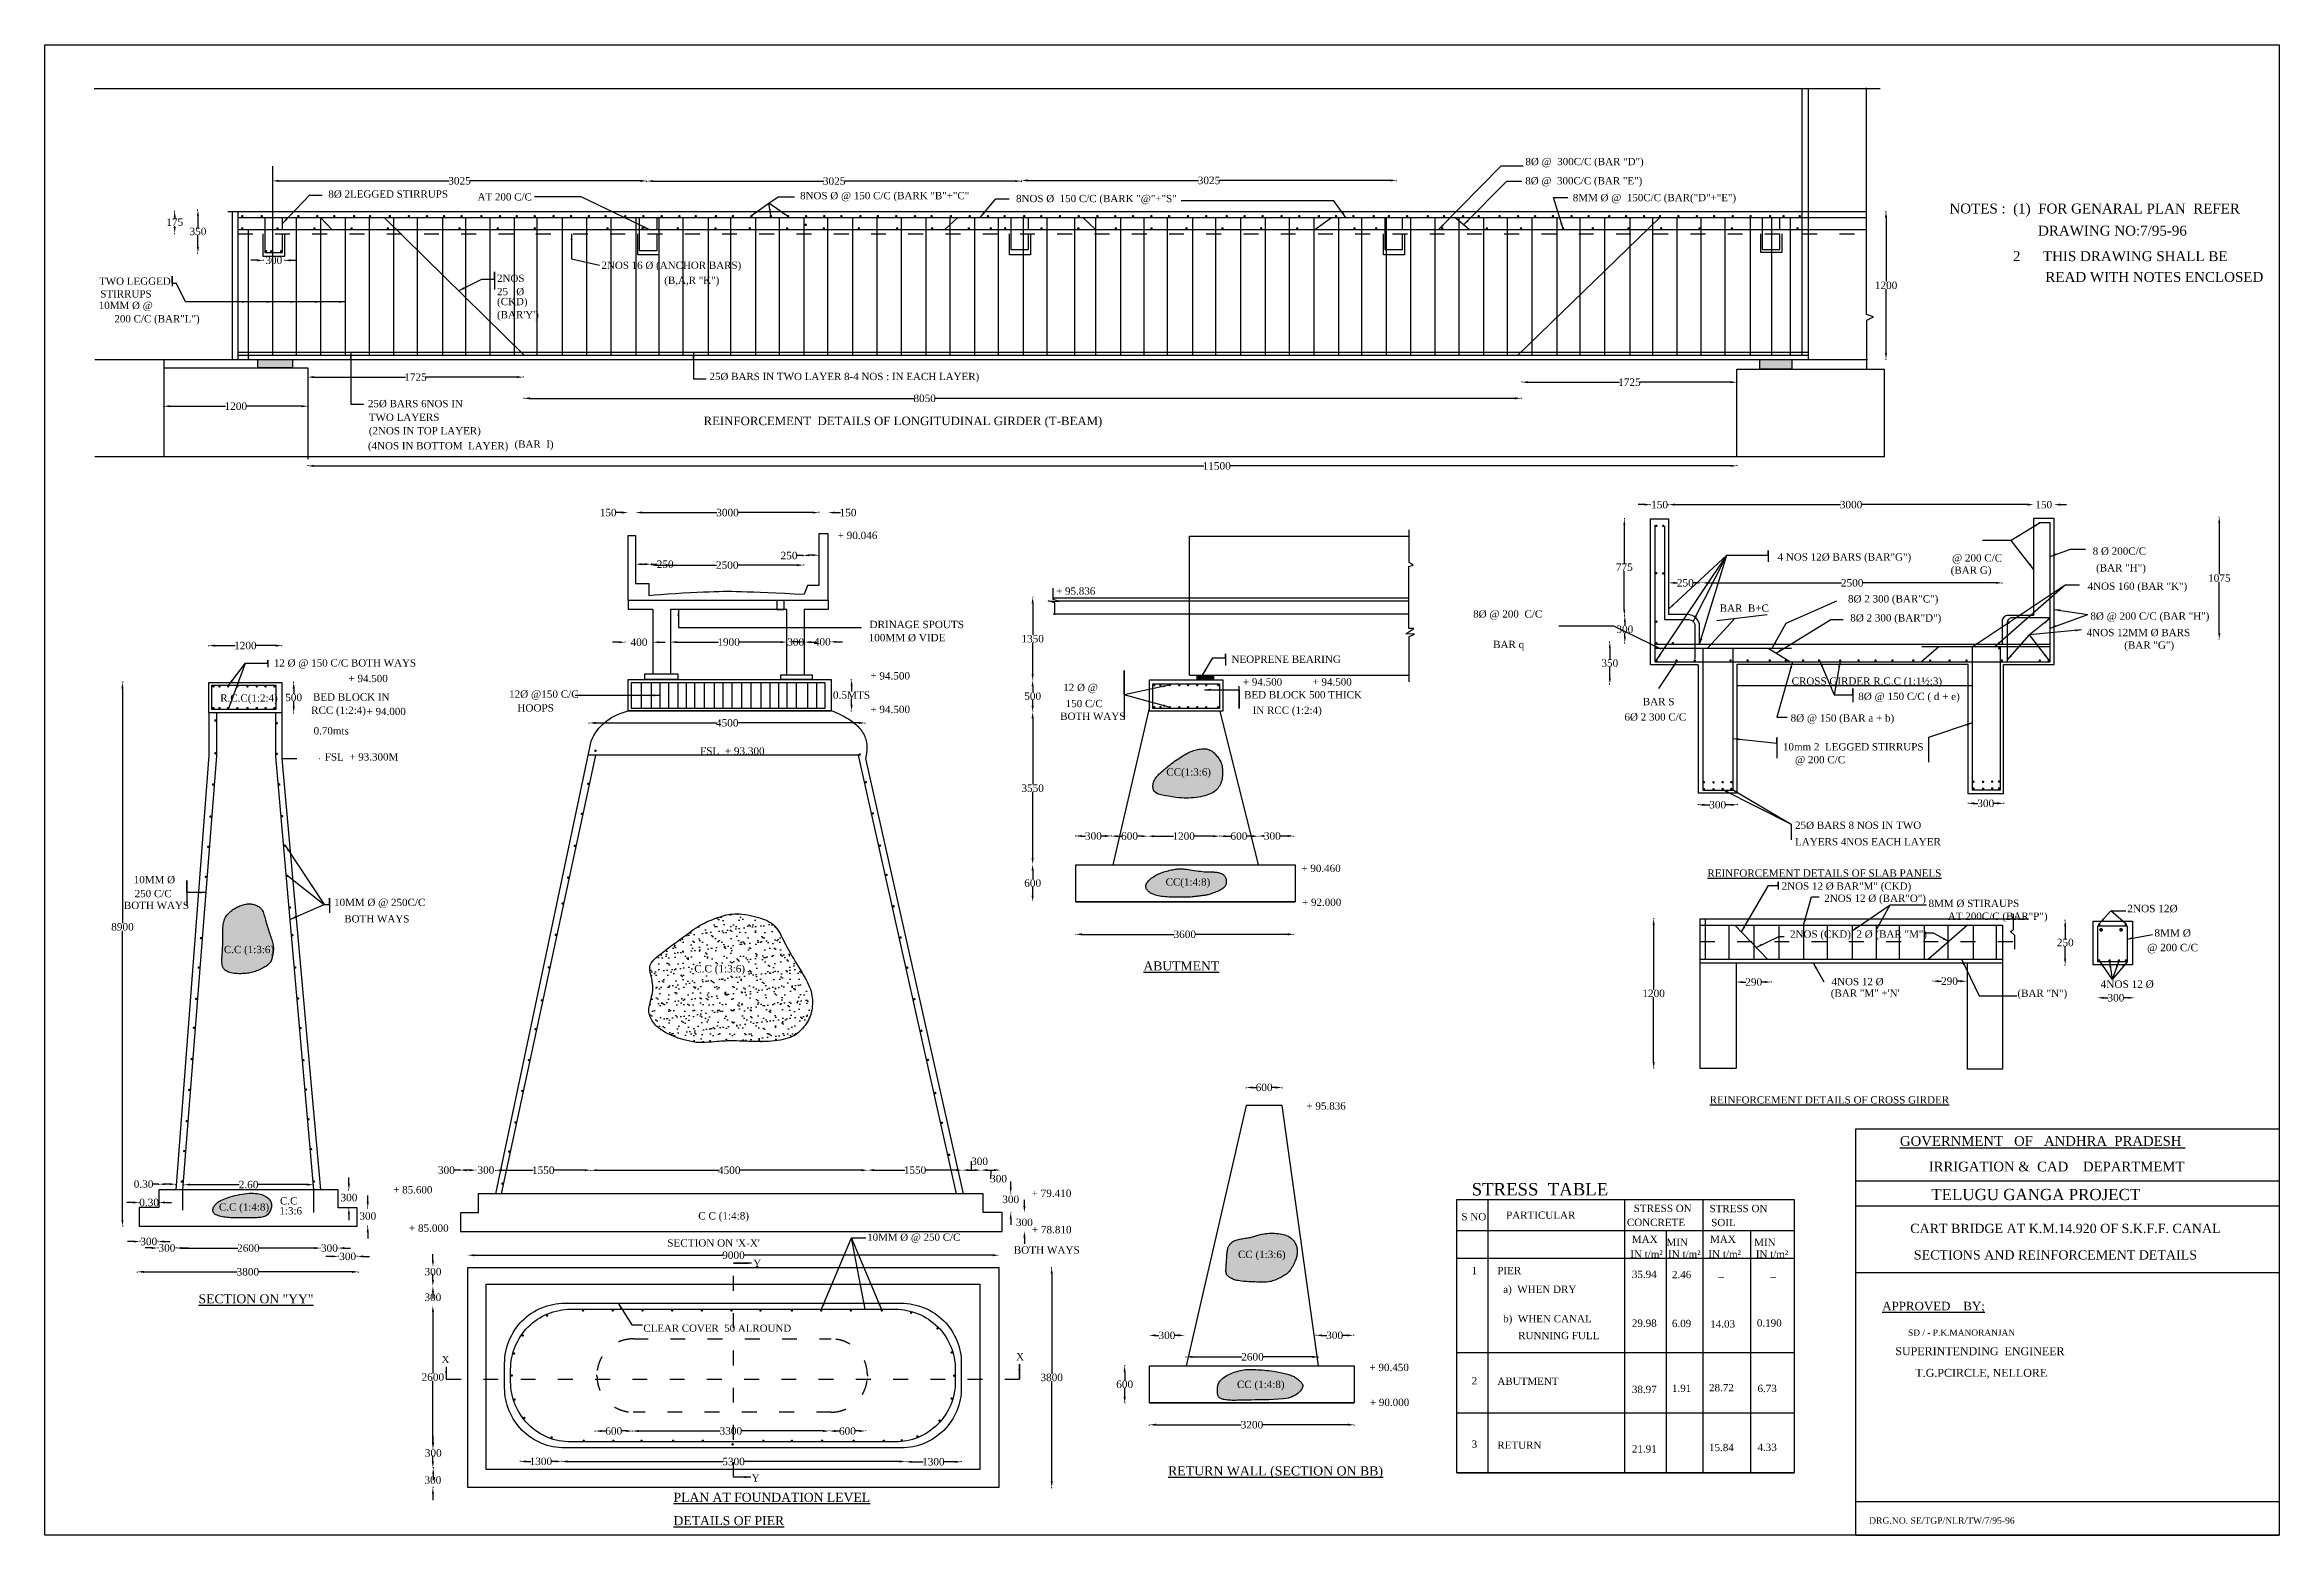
# Model space of a CAD drawing. Header units: millimetres. Extents: x 873 to 18870, y 107 to 12113.
import ezdxf

# ---------------------------------------------------------------- set-up
doc = ezdxf.new("R2010")
doc.units = ezdxf.units.MM
doc.header["$MEASUREMENT"] = 0
doc.linetypes.add('ACAD_ISO03W100', pattern=[30, 12, -18])
for name, color, linetype in [('DIM', 5, 'Continuous'), ('DO LINE', 3, 'Continuous'), ('DWG.LINE', 10, 'Continuous'), ('HATCH', 2, 'Continuous'), ('RAILING', 4, 'Continuous'), ('TEXT', 7, 'Continuous')]:
    doc.layers.add(name, color=color, linetype=linetype)
doc.layers.add('TITLE', color=7, linetype='Continuous', lineweight=30)
doc.styles.get("Standard").update_dxf_attribs({"font": 'times.ttf', "height": 60})
doc.dimstyles.get("Standard").update_dxf_attribs({"dimtxt": 60, "dimasz": 50, "dimexe": 0.18, "dimexo": 0.0625, "dimgap": 0.09, "dimtad": 0, "dimtih": 1, "dimtoh": 1, "dimdec": 0, "dimzin": 0, "dimdsep": 46, "dimtxsty": 'Standard', "dimcen": 300, "dimclrd": 5, "dimclre": 5, "dimclrt": 4, "dimadec": 0, "dimazin": 0, "dimtfac": 1, "dimtdec": 0, "dimtofl": 0, "dimtmove": 0, "dimatfit": 3, "dimfxl": 0, "dimtolj": 1, "dimtzin": 0, "dimarcsym": 0})

msp = doc.modelspace()

# ---------------------------------------------------------------- texts
at = {"layer": 'TEXT', "ltscale": 0.2}
for s, height, p in [('8%%C @  300C/C (BAR "D")', 58.577, (12798.4, 11142.1)), ('8%%C @  300C/C (BAR "E")', 58.577, (12796.9, 10987.7)), ('8%%C 2LEGGED STIRRUPS', 58.577, (3157.3, 10880.8)), ('AT 200 C/C', 58.58, (4359, 10857.9)), ('8NOS %%C @ 150 C/C (BARK "B"+"C"', 58.577, (6956.6, 10867.6)), ('8NOS %%C  150 C/C (BARK "@"+"S"', 58.577, (8696, 10844.4)), ('8MM %%C @  150C/C (BAR("D"+"E")', 58.577, (13179.8, 10851.9)), ('NOTES :  (1)  FOR GENARAL PLAN  REFER', 80, (16213.2, 10753)), ('DRAWING NO:7/95-96 ', 80, (16927.1, 10574.9)), ('2      THIS DRAWING SHALL BE', 80, (16724.9, 10369.3)), ('2NOS', 58.58, (4515.9, 10201.8)), ('2NOS 16 %%C (ANCHOR BARS)', 58.577, (5356.9, 10306.7)), ('READ WITH NOTES ENCLOSED', 80, (16986.1, 10201.9)), ('TWO LEGGED', 58.58, (1310.6, 10178.7)), ('STIRRUPS', 58.58, (1320.5, 10076.3)), ('25   %%C', 58.58, (4515.9, 10095.1)), ('(B,A,R "K")', 58.577, (5862.7, 10185.9)), ('10MM %%C @', 58.58, (1308.1, 9983.7)), ('200 C/C (BAR"L")', 58.577, (1434.2, 9875.9)), ('(CKD)', 58.58, (4515.9, 10014.7)), ("(BAR'Y')", 58.58, (4515.9, 9908.8)), ('25%%C BARS IN TWO LAYER 8-4 NOS : IN EACH LAYER)', 58.577, (6227, 9411.2)), ('25Ø BARS 6NOS IN', 58.577, (3476.3, 9192.5)), ('TWO LAYERS', 58.58, (3483.4, 9082.3)), ('(2NOS IN TOP LAYER)', 58.577, (3483.4, 8974)), ('REINFORCEMENT  DETAILS OF LONGITUDINAL GIRDER (T-BEAM)', 68.34, (6179.3, 9048.4)), ('(4NOS IN BOTTOM  LAYER)', 58.577, (3476.3, 8853.2)), ('(BAR  I)', 58.58, (4656.8, 8866.6)), ('+ 90.046', 59.42, (7259.3, 8130.8)), ('4 NOS 12%%C BARS (BAR"G")', 58.932, (14828.8, 7957.3)), ('@ 200 C/C', 58.93, (16234.2, 7949.3)), ('8 %%C 200C/C', 58.932, (17367.1, 8004.5)), ('(BAR "H")', 58.93, (17394.2, 7869.4)), ('+ 95.836', 58.73, (9018, 7683)), ('(BAR G)', 58.93, (16223.2, 7850.9)), ('4NOS 160 (BAR "K")', 58.932, (17326.1, 7721.8)), ('8%%C @ 200  C/C', 58.932, (12377.3, 7498.1)), ('BAR  B+C', 58.93, (14362.9, 7545.2)), ('8%%C 2 300 (BAR"C")', 58.932, (15396.4, 7620)), ('DRINAGE SPOUTS', 59.423, (7515.8, 7413.3)), ('8%%C 2 300 (BAR"D")', 58.932, (15415.1, 7466.5)), ('4NOS 12MM %%C BARS', 58.932, (17319, 7348.6)), ('8%%C @ 200 C/C (BAR "H")', 58.932, (17348.7, 7481.4)), ('100MM %%C VIDE', 59.423, (7508.8, 7307.6)), ('BAR q', 58.93, (12538.5, 7252.9)), ('(BAR "G")', 58.93, (17621.3, 7247.4)), ('12 %%C @ 150 C/C BOTH WAYS', 58.71, (2718.1, 7104)), ('+ 94.500', 58.71, (3320, 6978.5)), ('+ 94.500', 59.42, (7522.2, 6999.7)), ('NEOPRENE BEARING', 58.735, (10431.3, 7133.7)), ('CROSS GIRDER R.C.C (1:1½:3)', 58.932, (14942.3, 6957.4)), ('R.C.C(1:2:4)', 58.71, (2286.5, 6821.2)), ('BED BLOCK IN ', 58.71, (3033.8, 6829.6)), ('12%%C @150 C/C', 59.423, (4612.5, 6852.6)), ('12 %%C @', 58.73, (9076.3, 6906.3)), ('+ 94.500', 58.73, (10523.1, 6950.4)), ('BED BLOCK 500 THICK', 58.735, (10532.7, 6847.7)), ('+ 94.500', 58.73, (11083.6, 6951.2)), ('BAR S', 58.93, (13743.8, 6792.4)), ('8%%C @ 150 C/C ( d + e)', 58.932, (15479.4, 6834.5)), ('RCC (1:2:4) ', 58.71, (3019.1, 6722.9)), ('+ 94.000', 58.71, (3465.4, 6713)), ('HOOPS', 59.42, (4679.7, 6741.5)), ('+ 94.500', 59.42, (7522.2, 6729.3)), ('BOTH WAYS', 58.73, (9051.5, 6674.6)), ('150 C/C', 58.73, (9096, 6776.9)), ('IN RCC (1:2:4)', 58.735, (10601.6, 6722.7)), ('6%%C 2 300 C/C', 58.932, (13596.1, 6668.7)), ('8%%C @ 150 (BAR a + b)', 58.932, (14934.5, 6660.3)), ('0.70mts', 58.71, (3038.7, 6557.1)), ('10mm 2  LEGGED STIRRUPS', 58.932, (14872.3, 6428.4)), ('FSL  + 93.300M', 58.71, (3128.8, 6347.1)), ('FSL  + 93.300', 59.423, (6151.3, 6394.2)), ('@ 200 C/C', 58.93, (14970.1, 6324.8)), ('CC(1:3:6)', 58.73, (9906.4, 6225)), ('25%%C BARS 8 NOS IN TWO', 58.932, (14970.1, 5796.7)), ('LAYERS 4NOS EACH LAYER', 58.932, (14970.1, 5663.9)), ('10MM %%C', 58.71, (1590.4, 5358.8)), ('CC(1:4:8)', 58.73, (9900.2, 5339.5)), ('+ 90.460', 58.73, (10994.2, 5449.6)), ('250 C/C', 58.71, (1597.4, 5246.2)), ('10MM %%C @ 250C/C', 58.71, (3203.6, 5175.2)), ('+ 92.000', 58.73, (10999.3, 5176)), ('2NOS 12 %%C BAR"M" (CKD)', 58.759, (14862.1, 5306.7)), ('2NOS 12 %%C (BAR"O") ', 58.759, (15205, 5208.5)), ('8MM %%C STIRAUPS', 58.759, (16045.4, 5167.1)), ('BOTH WAYS', 58.71, (1510.6, 5151.5)), ('BOTH WAYS', 58.71, (3285.6, 5042.8)), ('AT 200C/C (BAR"P")', 58.759, (16200.9, 5063.9)), ('2NOS 12%%C', 59.99, (17646.2, 5125.3)), ('2NOS (CKD)  2 %%C (BAR "M")', 58.759, (14929.5, 4920.1)), ('@ 200 C/C', 59.99, (17805.2, 4811)), ('8MM %%C', 59.99, (17864, 4928.6)), ('C.C (1:3:6)', 58.71, (2315.9, 4795.7)), ('C.C (1:3:6)', 59.423, (6104.5, 4640.5)), ('(BAR "M" +\'N\'', 58.759, (15257.9, 4444.9)), ('4NOS 12 %%C ', 58.759, (15264, 4537.3)), ('(BAR "N")', 58.76, (16761.5, 4443.5)), ('4NOS 12 %%C', 59.99, (17431.1, 4515.9)), ('+ 95.836', 58.96, (11034.5, 3535.1)), ('+ 85.600', 58.71, (3679.4, 2860.4)), ('+ 79.410', 59.42, (8821.8, 2832.2)), ('STRESS  TABLE', 100, (12365.7, 2844.3)), ('C.C (1:4:8)', 58.71, (2276.3, 2721.9)), ('1:3:6', 58.71, (2763.2, 2691.5)), ('C.C ', 58.71, (2768, 2771.5)), ('C C (1:4:8)', 59.423, (6136.6, 2650.6)), ('S NO', 58.8, (12282.9, 2643.8)), ('PARTICULAR', 58.8, (12643, 2656)), ('STRESS ON', 58.8, (13670.9, 2711)), ('STRESS ON', 58.8, (14281.1, 2709.5)), ('+ 85.000', 59.42, (3806.2, 2551.2)), ('10MM %%C @ 250 C/C', 58.16, (7497.3, 2478.9)), ('+ 78.810', 59.42, (8823.5, 2539.3)), ('CONCRETE', 58.8, (13615.6, 2597.9)), ('MAX', 58.8, (13655.9, 2462.4)), ('MAX', 58.8, (14285.3, 2462.4)), ('SOIL', 58.8, (14294.5, 2596.8)), ("SECTION ON 'X-X'", 59.423, (5887.4, 2432.1)), ('BOTH WAYS', 59.42, (8677.7, 2375.1)), ('CC (1:3:6)', 58.96, (10483.5, 2339.9)), ('IN t/m²', 58.8, (13643.3, 2342.3)), ('MIN', 58.8, (13934.3, 2437.1)), ('IN t/m²', 58.8, (13947.7, 2342.3)), ('IN t/m²', 58.8, (14272.7, 2342.3)), ('MIN', 58.8, (14640.6, 2437.1)), ('IN t/m²', 58.8, (14654, 2342.3)), ('Y', 58.2, (6579.3, 2269.2)), ('1', 58.8, (12365.2, 2209.9)), ('PIER ', 58.8, (12572.3, 2209.9)), ('35.94', 58.8, (13655.9, 2179.5)), ('2.46', 58.8, (13978.5, 2177.7)), ('_', 58.8, (14352, 2191.2)), ('_', 58.8, (14771.3, 2191.2)), ('a)  WHEN DRY', 58.802, (12619.3, 2058.9)), ('CLEAR COVER  50 ALROUND', 58.16, (5694.3, 1745.8)), ('b)  WHEN CANAL', 58.802, (12619.3, 1822.4)), ('29.98', 58.8, (13655.9, 1786.3)), ('6.09', 58.8, (13978.5, 1783.8)), ('14.03', 58.8, (14287.1, 1779.7)), ('0.190', 58.8, (14662.5, 1788.4)), ('RUNNING FULL', 58.802, (12740.2, 1686.6)), ('X', 58.2, (4069.2, 1493.5)), ('X', 58.2, (8696.9, 1516.2)), ('+ 90.450', 58.96, (11542.4, 1429.5)), ('CC (1:4:8)', 58.96, (10475.2, 1292.9)), ('2', 58.8, (12365.2, 1321.5)), ('ABUTMENT', 58.8, (12572.3, 1318.6)), ('38.97', 58.8, (13655.9, 1252.6)), ('1.91', 58.8, (13978.5, 1262.1)), ('28.72', 58.8, (14277.2, 1266.5)), ('6.73', 58.8, (14667.6, 1260.6)), ('+ 90.000', 58.96, (11545.5, 1148.4)), ('3', 58.8, (12365.2, 811.7)), ('RETURN', 58.8, (12572.3, 803.5)), ('21.91', 58.8, (13655.9, 773.6)), ('15.84', 58.8, (14277.2, 784.7)), ('4.33', 58.8, (14667.6, 786.2)), ('Y', 58.2, (6566.7, 540.2))]:
    msp.add_text(s, height=height, dxfattribs=at).set_placement(p)
at = {"layer": 'TITLE', "ltscale": 0.2}
for s, height, p in [('%%UREINFORCEMENT DETAILS OF SLAB PANELS', 58.932, (14264, 5411.2)), ('%%UABUTMENT', 72.7, (9721.7, 4656.6)), ('%%UREINFORCEMENT DETAILS OF CROSS GIRDER', 58.759, (14282.8, 3584.9)), ('%%USECTION ON "YY"', 72.7, (2111.8, 1975.5)), ('%%URETURN WALL (SECTION ON BB)', 73.699, (9920.2, 589)), ('%%UPLAN AT FOUNDATION LEVEL', 72.7, (5937.5, 376.3)), ('%%UDETAILS OF PIER', 72.7, (5937.4, 188.6))]:
    msp.add_text(s, height=height, dxfattribs=at).set_placement(p)
at = {"layer": 'TITLE', "lineweight": 30}
for s, height, p in [('%%UGOVERNMENT   OF   ANDHRA  PRADESH ', 78.536, (15815, 3243.7)), ('IRRIGATION &  CAD    DEPARTMEMT ', 78.536, (16046.7, 3037.8)), ('TELUGU GANGA PROJECT', 90.344, (16067.2, 2806.6)), ('CART BRIDGE AT K.M.14.920 OF S.K.F.F. CANAL', 74.564, (15897.7, 2541.3)), ('SECTIONS AND REINFORCEMENT DETAILS', 74.564, (15926.9, 2328.1)), ('%%UAPPROVED    BY;', 68.833, (15672.4, 1918.9)), ('SUPERINTENDING  ENGINEER', 63.912, (15777.8, 1557.6)), ('SD / - P.K.MANORANJAN', 49.973, (15880, 1714.2)), ('T.G.PCIRCLE, NELLORE', 63.912, (15939, 1383.5)), ('DRG.NO. SE/TGP/NLR/TW/7/95-96', 51.266, (15566.5, 200))]:
    msp.add_text(s, height=height, dxfattribs=at).set_placement(p)

# ---------------------------------------------------------------- blocks, each defined once
blk = doc.blocks.new('*D2')
at = {"layer": 'Defpoints', "color": 0, "ltscale": 0.2}
for p in [(10838, 3714), (10551, 3568), (10838, 3568)]:
    blk.add_point(p, dxfattribs=at)
at = {"layer": 'DIM', "color": 5, "lineweight": -2, "ltscale": 0.2}
for p, q in [((10551, 3709), (10551, 3714)), ((10601, 3714), (10631, 3714)), ((10788, 3714), (10757, 3714)), ((10838, 3709), (10838, 3714))]:
    blk.add_line(p, q, dxfattribs=at)
at = {"layer": 'DIM', "color": 5, "ltscale": 0.2}
for points in [[(10601, 3722), (10601, 3705), (10551, 3714)], [(10788, 3722), (10788, 3705), (10838, 3714)]]:
    blk.add_solid(points, dxfattribs=at)
at = {"layer": 'DIM', "color": 4, "ltscale": 0.2, "insert": (10694, 3714), "char_height": 60, "attachment_point": 5}
blk.add_mtext('\\A1;600', dxfattribs=at)
blk = doc.blocks.new('*D3')
at = {"layer": 'Defpoints', "color": 0, "ltscale": 0.2}
for p in [(9772, 1472), (9571, 1173), (9772, 1173)]:
    blk.add_point(p, dxfattribs=at)
at = {"layer": 'DIM', "color": 5, "lineweight": -2, "ltscale": 0.2}
for p, q in [((9576, 1472), (9570, 1472)), ((9571, 1422), (9571, 1353)), ((9571, 1223), (9571, 1292)), ((9576, 1173), (9570, 1173))]:
    blk.add_line(p, q, dxfattribs=at)
at = {"layer": 'DIM', "color": 5, "ltscale": 0.2}
for points in [[(9562, 1422), (9579, 1422), (9571, 1472)], [(9562, 1223), (9579, 1223), (9571, 1173)]]:
    blk.add_solid(points, dxfattribs=at)
at = {"layer": 'DIM', "color": 4, "ltscale": 0.2, "insert": (9571, 1323), "char_height": 60, "attachment_point": 5}
blk.add_mtext('\\A1;600', dxfattribs=at)
blk = doc.blocks.new('*D4')
at = {"layer": 'Defpoints', "color": 0, "ltscale": 0.2}
for p in [(9768, 1717), (10053, 1717), (10053, 1717)]:
    blk.add_point(p, dxfattribs=at)
at = {"layer": 'DIM', "color": 5, "lineweight": -2, "ltscale": 0.2}
for p, q in [((9768, 1717), (9768, 1717)), ((9818, 1717), (9847, 1717)), ((10003, 1717), (9974, 1717)), ((10053, 1717), (10053, 1717))]:
    blk.add_line(p, q, dxfattribs=at)
at = {"layer": 'DIM', "color": 5, "ltscale": 0.2}
for points in [[(9818, 1726), (9818, 1709), (9768, 1717)], [(10003, 1726), (10003, 1709), (10053, 1717)]]:
    blk.add_solid(points, dxfattribs=at)
at = {"layer": 'DIM', "color": 4, "ltscale": 0.2, "insert": (9911, 1717), "char_height": 60, "attachment_point": 5}
blk.add_mtext('\\A1;300', dxfattribs=at)
blk = doc.blocks.new('*D5')
at = {"layer": 'Defpoints', "color": 0, "ltscale": 0.2}
for p in [(11111, 1753), (11413, 1737), (11413, 1717)]:
    blk.add_point(p, dxfattribs=at)
at = {"layer": 'DIM', "color": 5, "lineweight": -2, "ltscale": 0.2}
for p, q in [((11111, 1722), (11111, 1717)), ((11161, 1717), (11199, 1717)), ((11363, 1717), (11325, 1717)), ((11413, 1722), (11413, 1717))]:
    blk.add_line(p, q, dxfattribs=at)
at = {"layer": 'DIM', "color": 5, "ltscale": 0.2}
for points in [[(11161, 1726), (11161, 1709), (11111, 1717)], [(11363, 1726), (11363, 1709), (11413, 1717)]]:
    blk.add_solid(points, dxfattribs=at)
at = {"layer": 'DIM', "color": 4, "ltscale": 0.2, "insert": (11262, 1717), "char_height": 60, "attachment_point": 5}
blk.add_mtext('\\A1;300', dxfattribs=at)
blk = doc.blocks.new('*D6')
at = {"layer": 'Defpoints', "color": 0, "ltscale": 0.2}
for p in [(9772, 982), (11419, 997), (11419, 982)]:
    blk.add_point(p, dxfattribs=at)
at = {"layer": 'DIM', "color": 5, "lineweight": -2, "ltscale": 0.2}
for p, q in [((9772, 992), (9772, 997)), ((9822, 997), (10510, 997)), ((11369, 997), (10681, 997)), ((11419, 992), (11419, 997))]:
    blk.add_line(p, q, dxfattribs=at)
at = {"layer": 'DIM', "color": 5, "ltscale": 0.2}
for points in [[(9822, 1006), (9822, 989), (9772, 997)], [(11369, 1006), (11369, 989), (11419, 997)]]:
    blk.add_solid(points, dxfattribs=at)
at = {"layer": 'DIM', "color": 4, "ltscale": 0.2, "insert": (10596, 997), "char_height": 60, "attachment_point": 5}
blk.add_mtext('\\A1;3200', dxfattribs=at)
blk = doc.blocks.new('*D7')
at = {"layer": 'Defpoints', "color": 0, "ltscale": 0.2}
for p in [(14496, 4572), (14778, 4572), (14778, 4563)]:
    blk.add_point(p, dxfattribs=at)
at = {"layer": 'DIM', "color": 5, "lineweight": -2, "ltscale": 0.2}
for p, q in [((14496, 4568), (14496, 4563)), ((14546, 4563), (14573, 4563)), ((14728, 4563), (14701, 4563)), ((14778, 4568), (14778, 4563))]:
    blk.add_line(p, q, dxfattribs=at)
at = {"layer": 'DIM', "color": 5, "ltscale": 0.2}
for points in [[(14546, 4571), (14546, 4555), (14496, 4563)], [(14728, 4571), (14728, 4555), (14778, 4563)]]:
    blk.add_solid(points, dxfattribs=at)
at = {"layer": 'DIM', "color": 4, "ltscale": 0.2, "insert": (14637, 4563), "char_height": 60, "attachment_point": 5}
blk.add_mtext('\\A1;290', dxfattribs=at)
blk = doc.blocks.new('*D8')
at = {"layer": 'Defpoints', "color": 0, "ltscale": 0.2}
for p in [(16078, 4574), (16350, 4574), (16350, 4570)]:
    blk.add_point(p, dxfattribs=at)
at = {"layer": 'DIM', "color": 5, "lineweight": -2, "ltscale": 0.2}
for p, q in [((16078, 4574), (16078, 4569)), ((16128, 4570), (16150, 4570)), ((16300, 4570), (16278, 4570)), ((16350, 4574), (16350, 4569))]:
    blk.add_line(p, q, dxfattribs=at)
at = {"layer": 'DIM', "color": 5, "ltscale": 0.2}
for points in [[(16128, 4578), (16128, 4561), (16078, 4570)], [(16300, 4578), (16300, 4561), (16350, 4570)]]:
    blk.add_solid(points, dxfattribs=at)
at = {"layer": 'DIM', "color": 4, "ltscale": 0.2, "insert": (16214, 4570), "char_height": 60, "attachment_point": 5}
blk.add_mtext('\\A1;290', dxfattribs=at)
blk = doc.blocks.new('*D9')
at = {"layer": 'Defpoints', "color": 0, "ltscale": 0.2}
for p in [(13831, 5073), (13838, 5073), (13838, 3868)]:
    blk.add_point(p, dxfattribs=at)
at = {"layer": 'DIM', "color": 5, "lineweight": -2, "ltscale": 0.2}
for p, q in [((13836, 5073), (13831, 5073)), ((13831, 5023), (13831, 4501)), ((13831, 3918), (13831, 4440)), ((13836, 3868), (13831, 3868))]:
    blk.add_line(p, q, dxfattribs=at)
at = {"layer": 'DIM', "color": 5, "ltscale": 0.2}
for points in [[(13823, 5023), (13840, 5023), (13831, 5073)], [(13823, 3918), (13840, 3918), (13831, 3868)]]:
    blk.add_solid(points, dxfattribs=at)
at = {"layer": 'DIM', "color": 4, "ltscale": 0.2, "insert": (13831, 4471), "char_height": 60, "attachment_point": 5}
blk.add_mtext('\\A1;1200', dxfattribs=at)
blk = doc.blocks.new('*D10')
at = {"layer": 'Defpoints', "color": 0, "ltscale": 0.2}
for p in [(17134, 5061), (17146, 5061), (17134, 4701)]:
    blk.add_point(p, dxfattribs=at)
at = {"layer": 'DIM', "color": 5, "lineweight": -2, "ltscale": 0.2}
for p, q in [((17141, 5061), (17146, 5061)), ((17146, 5011), (17146, 4912)), ((17141, 4701), (17146, 4701)), ((17146, 4751), (17146, 4850))]:
    blk.add_line(p, q, dxfattribs=at)
at = {"layer": 'DIM', "color": 5, "ltscale": 0.2}
for points in [[(17137, 5011), (17154, 5011), (17146, 5061)], [(17137, 4751), (17154, 4751), (17146, 4701)]]:
    blk.add_solid(points, dxfattribs=at)
at = {"layer": 'DIM', "color": 4, "ltscale": 0.2, "insert": (17146, 4881), "char_height": 60, "attachment_point": 5}
blk.add_mtext('\\A1;250', dxfattribs=at)
blk = doc.blocks.new('*D11')
at = {"layer": 'Defpoints', "color": 0, "ltscale": 0.2}
for p in [(17405, 4435), (17704, 4436), (17704, 4435)]:
    blk.add_point(p, dxfattribs=at)
at = {"layer": 'DIM', "color": 5, "lineweight": -2, "ltscale": 0.2}
for p, q in [((17405, 4435), (17405, 4436)), ((17455, 4436), (17491, 4436)), ((17654, 4436), (17618, 4436)), ((17704, 4435), (17704, 4436))]:
    blk.add_line(p, q, dxfattribs=at)
at = {"layer": 'DIM', "color": 5, "ltscale": 0.2}
for points in [[(17455, 4444), (17455, 4428), (17405, 4436)], [(17654, 4444), (17654, 4428), (17704, 4436)]]:
    blk.add_solid(points, dxfattribs=at)
at = {"layer": 'DIM', "color": 4, "ltscale": 0.2, "insert": (17554, 4436), "char_height": 60, "attachment_point": 5}
blk.add_mtext('\\A1;300', dxfattribs=at)
blk = doc.blocks.new('*D12')
at = {"layer": 'Defpoints', "color": 0, "ltscale": 0.2}
for p in [(3999, 2270), (3999, 2114), (4000, 2114)]:
    blk.add_point(p, dxfattribs=at)
at = {"layer": 'DIM', "color": 5, "lineweight": -2, "ltscale": 0.2}
for p, q in [((4000, 2320), (4000, 2370)), ((3999, 2270), (4000, 2270)), ((3999, 2114), (4000, 2114)), ((4000, 2064), (4000, 2014))]:
    blk.add_line(p, q, dxfattribs=at)
at = {"layer": 'DIM', "color": 5, "ltscale": 0.2}
for points in [[(3991, 2320), (4008, 2320), (4000, 2270)], [(3991, 2064), (4008, 2064), (4000, 2114)]]:
    blk.add_solid(points, dxfattribs=at)
at = {"layer": 'DIM', "color": 4, "ltscale": 0.2, "insert": (4000, 2230), "char_height": 60, "attachment_point": 5}
blk.add_mtext('\\A1;300', dxfattribs=at)
blk = doc.blocks.new('*D13')
at = {"layer": 'Defpoints', "color": 0, "ltscale": 0.2}
for p in [(3999, 2114), (3999, 1955), (3999, 1955)]:
    blk.add_point(p, dxfattribs=at)
at = {"layer": 'DIM', "color": 5, "lineweight": -2, "ltscale": 0.2}
for p, q in [((3999, 2164), (3999, 2214)), ((3999, 2114), (4000, 2114)), ((3999, 1955), (4000, 1955)), ((3999, 1905), (3999, 1855))]:
    blk.add_line(p, q, dxfattribs=at)
at = {"layer": 'DIM', "color": 5, "ltscale": 0.2}
for points in [[(3991, 2164), (4008, 2164), (3999, 2114)], [(3991, 1905), (4008, 1905), (3999, 1955)]]:
    blk.add_solid(points, dxfattribs=at)
at = {"layer": 'DIM', "color": 4, "ltscale": 0.2, "insert": (3999, 2024), "char_height": 60, "attachment_point": 5}
blk.add_mtext('\\A1;300', dxfattribs=at)
blk = doc.blocks.new('*D14')
at = {"layer": 'Defpoints', "color": 0, "ltscale": 0.2}
for p in [(3999, 1955), (3999, 806), (3999, 806)]:
    blk.add_point(p, dxfattribs=at)
at = {"layer": 'DIM', "color": 5, "lineweight": -2, "ltscale": 0.2}
for p, q in [((3999, 1955), (4000, 1955)), ((3999, 1905), (3999, 1411)), ((3999, 856), (3999, 1350)), ((3999, 806), (4000, 806))]:
    blk.add_line(p, q, dxfattribs=at)
at = {"layer": 'DIM', "color": 5, "ltscale": 0.2}
for points in [[(3991, 1905), (4008, 1905), (3999, 1955)], [(3991, 856), (4008, 856), (3999, 806)]]:
    blk.add_solid(points, dxfattribs=at)
at = {"layer": 'DIM', "color": 4, "ltscale": 0.2, "insert": (3999, 1381), "char_height": 60, "attachment_point": 5}
blk.add_mtext('\\A1;2600', dxfattribs=at)
blk = doc.blocks.new('*D15')
at = {"layer": 'Defpoints', "color": 0, "ltscale": 0.2}
for p in [(3999, 806), (4002, 650), (4008, 650)]:
    blk.add_point(p, dxfattribs=at)
at = {"layer": 'DIM', "color": 5, "lineweight": -2, "ltscale": 0.2}
for p, q in [((4002, 856), (4002, 906)), ((3999, 806), (4002, 806)), ((4007, 650), (4002, 650)), ((4002, 600), (4002, 550))]:
    blk.add_line(p, q, dxfattribs=at)
at = {"layer": 'DIM', "color": 5, "ltscale": 0.2}
for points in [[(3994, 856), (4010, 856), (4002, 806)], [(3994, 600), (4010, 600), (4002, 650)]]:
    blk.add_solid(points, dxfattribs=at)
at = {"layer": 'DIM', "color": 4, "ltscale": 0.2, "insert": (4002, 770), "char_height": 60, "attachment_point": 5}
blk.add_mtext('\\A1;300', dxfattribs=at)
blk = doc.blocks.new('*D16')
at = {"layer": 'Defpoints', "color": 0, "ltscale": 0.2}
for p in [(3999, 650), (3999, 491), (4008, 491)]:
    blk.add_point(p, dxfattribs=at)
at = {"layer": 'DIM', "color": 5, "lineweight": -2, "ltscale": 0.2}
for p, q in [((3999, 700), (3999, 750)), ((3999, 650), (3999, 650)), ((4004, 491), (3999, 491)), ((3999, 441), (3999, 391))]:
    blk.add_line(p, q, dxfattribs=at)
at = {"layer": 'DIM', "color": 5, "ltscale": 0.2}
for points in [[(3991, 700), (4008, 700), (3999, 650)], [(3991, 441), (4008, 441), (3999, 491)]]:
    blk.add_solid(points, dxfattribs=at)
at = {"layer": 'DIM', "color": 4, "ltscale": 0.2, "insert": (3999, 552), "char_height": 60, "attachment_point": 5}
blk.add_mtext('\\A1;300', dxfattribs=at)
blk = doc.blocks.new('*D17')
at = {"layer": 'Defpoints', "color": 0, "ltscale": 0.2}
for p in [(4702, 709), (5035, 709), (5035, 702)]:
    blk.add_point(p, dxfattribs=at)
at = {"layer": 'DIM', "color": 5, "lineweight": -2, "ltscale": 0.2}
for p, q in [((4702, 707), (4702, 702)), ((4752, 702), (4787, 702)), ((4985, 702), (4951, 702)), ((5035, 707), (5035, 702))]:
    blk.add_line(p, q, dxfattribs=at)
at = {"layer": 'DIM', "color": 5, "ltscale": 0.2}
for points in [[(4752, 710), (4752, 693), (4702, 702)], [(4985, 710), (4985, 693), (5035, 702)]]:
    blk.add_solid(points, dxfattribs=at)
at = {"layer": 'DIM', "color": 4, "ltscale": 0.2, "insert": (4869, 702), "char_height": 60, "attachment_point": 5}
blk.add_mtext('\\A1;1300', dxfattribs=at)
blk = doc.blocks.new('*D18')
at = {"layer": 'Defpoints', "color": 0, "ltscale": 0.2}
for p in [(5035, 702), (7806, 702), (7806, 701)]:
    blk.add_point(p, dxfattribs=at)
at = {"layer": 'DIM', "color": 5, "lineweight": -2, "ltscale": 0.2}
for p, q in [((5035, 701), (5035, 701)), ((5085, 701), (6336, 701)), ((7756, 701), (6506, 701)), ((7806, 701), (7806, 701))]:
    blk.add_line(p, q, dxfattribs=at)
at = {"layer": 'DIM', "color": 5, "ltscale": 0.2}
for points in [[(5085, 710), (5085, 693), (5035, 701)], [(7756, 710), (7756, 693), (7806, 701)]]:
    blk.add_solid(points, dxfattribs=at)
at = {"layer": 'DIM', "color": 4, "ltscale": 0.2, "insert": (6421, 701), "char_height": 60, "attachment_point": 5}
blk.add_mtext('\\A1;5300', dxfattribs=at)
blk = doc.blocks.new('*D19')
at = {"layer": 'Defpoints', "color": 0, "ltscale": 0.2}
for p in [(7806, 702), (8254, 708), (8254, 699)]:
    blk.add_point(p, dxfattribs=at)
at = {"layer": 'DIM', "color": 5, "lineweight": -2, "ltscale": 0.2}
for p, q in [((7806, 701), (7806, 698)), ((7856, 699), (7948, 699)), ((8204, 699), (8112, 699)), ((8254, 704), (8254, 698))]:
    blk.add_line(p, q, dxfattribs=at)
at = {"layer": 'DIM', "color": 5, "ltscale": 0.2}
for points in [[(7856, 707), (7856, 690), (7806, 699)], [(8204, 707), (8204, 690), (8254, 699)]]:
    blk.add_solid(points, dxfattribs=at)
at = {"layer": 'DIM', "color": 4, "ltscale": 0.2, "insert": (8030, 699), "char_height": 60, "attachment_point": 5}
blk.add_mtext('\\A1;1300', dxfattribs=at)
blk = doc.blocks.new('*D20')
at = {"layer": 'Defpoints', "color": 0, "ltscale": 0.2}
for p in [(5307, 939), (5606, 947), (5606, 939)]:
    blk.add_point(p, dxfattribs=at)
at = {"layer": 'DIM', "color": 5, "lineweight": -2, "ltscale": 0.2}
for p, q in [((5307, 942), (5307, 947)), ((5357, 947), (5393, 947)), ((5556, 947), (5519, 947)), ((5606, 942), (5606, 947))]:
    blk.add_line(p, q, dxfattribs=at)
at = {"layer": 'DIM', "color": 5, "ltscale": 0.2}
for points in [[(5357, 955), (5357, 938), (5307, 947)], [(5556, 955), (5556, 938), (5606, 947)]]:
    blk.add_solid(points, dxfattribs=at)
at = {"layer": 'DIM', "color": 4, "ltscale": 0.2, "insert": (5456, 947), "char_height": 60, "attachment_point": 5}
blk.add_mtext('\\A1;600', dxfattribs=at)
blk = doc.blocks.new('*D21')
at = {"layer": 'Defpoints', "color": 0, "ltscale": 0.2}
for p in [(5606, 939), (7192, 954), (7192, 947)]:
    blk.add_point(p, dxfattribs=at)
at = {"layer": 'DIM', "color": 5, "lineweight": -2, "ltscale": 0.2}
for p, q in [((5606, 942), (5606, 947)), ((5656, 947), (6314, 947)), ((7142, 947), (6484, 947)), ((7192, 952), (7192, 947))]:
    blk.add_line(p, q, dxfattribs=at)
at = {"layer": 'DIM', "color": 5, "ltscale": 0.2}
for points in [[(5656, 955), (5656, 938), (5606, 947)], [(7142, 955), (7142, 938), (7192, 947)]]:
    blk.add_solid(points, dxfattribs=at)
at = {"layer": 'DIM', "color": 4, "ltscale": 0.2, "insert": (6399, 947), "char_height": 60, "attachment_point": 5}
blk.add_mtext('\\A1;3300', dxfattribs=at)
blk = doc.blocks.new('*D22')
at = {"layer": 'Defpoints', "color": 0, "ltscale": 0.2}
for p in [(7192, 954), (7483, 959), (7483, 947)]:
    blk.add_point(p, dxfattribs=at)
at = {"layer": 'DIM', "color": 5, "lineweight": -2, "ltscale": 0.2}
for p, q in [((7192, 952), (7192, 947)), ((7242, 947), (7274, 947)), ((7433, 947), (7401, 947)), ((7483, 952), (7483, 947))]:
    blk.add_line(p, q, dxfattribs=at)
at = {"layer": 'DIM', "color": 5, "ltscale": 0.2}
for points in [[(7242, 955), (7242, 938), (7192, 947)], [(7433, 955), (7433, 938), (7483, 947)]]:
    blk.add_solid(points, dxfattribs=at)
at = {"layer": 'DIM', "color": 4, "ltscale": 0.2, "insert": (7338, 947), "char_height": 60, "attachment_point": 5}
blk.add_mtext('\\A1;600', dxfattribs=at)
blk = doc.blocks.new('*D23')
at = {"layer": 'Defpoints', "color": 0, "ltscale": 0.2}
for p in [(4282, 2363), (8558, 2363), (8558, 2363)]:
    blk.add_point(p, dxfattribs=at)
at = {"layer": 'DIM', "color": 5, "lineweight": -2, "ltscale": 0.2}
for p, q in [((4282, 2363), (4282, 2363)), ((4332, 2363), (6335, 2363)), ((8508, 2363), (6505, 2363)), ((8558, 2363), (8558, 2363))]:
    blk.add_line(p, q, dxfattribs=at)
at = {"layer": 'DIM', "color": 5, "ltscale": 0.2}
for points in [[(4332, 2371), (4332, 2354), (4282, 2363)], [(8508, 2371), (8508, 2354), (8558, 2363)]]:
    blk.add_solid(points, dxfattribs=at)
at = {"layer": 'DIM', "color": 4, "ltscale": 0.2, "insert": (6420, 2363), "char_height": 60, "attachment_point": 5}
blk.add_mtext('\\A1;9000', dxfattribs=at)
blk = doc.blocks.new('*D24')
at = {"layer": 'Defpoints', "color": 0, "ltscale": 0.2}
for p in [(8976, 2264), (8976, 491), (8983, 491)]:
    blk.add_point(p, dxfattribs=at)
at = {"layer": 'DIM', "color": 5, "lineweight": -2, "ltscale": 0.2}
for p, q in [((8978, 2264), (8983, 2264)), ((8983, 2214), (8983, 1408)), ((8983, 541), (8983, 1347)), ((8978, 491), (8983, 491))]:
    blk.add_line(p, q, dxfattribs=at)
at = {"layer": 'DIM', "color": 5, "ltscale": 0.2}
for points in [[(8975, 2214), (8992, 2214), (8983, 2264)], [(8975, 541), (8992, 541), (8983, 491)]]:
    blk.add_solid(points, dxfattribs=at)
at = {"layer": 'DIM', "color": 4, "ltscale": 0.2, "insert": (8983, 1378), "char_height": 60, "attachment_point": 5}
blk.add_mtext('\\A1;3800', dxfattribs=at)
blk = doc.blocks.new('*D25')
at = {"layer": 'Defpoints', "color": 0, "ltscale": 0.2}
for p in [(5571, 8345), (5632, 8345), (5632, 8344)]:
    blk.add_point(p, dxfattribs=at)
at = {"layer": 'DIM', "color": 5, "lineweight": -2, "ltscale": 0.2}
for p, q in [((5521, 8344), (5471, 8344)), ((5571, 8345), (5571, 8344)), ((5632, 8345), (5632, 8344)), ((5682, 8344), (5732, 8344))]:
    blk.add_line(p, q, dxfattribs=at)
at = {"layer": 'DIM', "color": 5, "ltscale": 0.2}
for points in [[(5521, 8353), (5521, 8336), (5571, 8344)], [(5682, 8353), (5682, 8336), (5632, 8344)]]:
    blk.add_solid(points, dxfattribs=at)
at = {"layer": 'DIM', "color": 4, "ltscale": 0.2, "insert": (5411, 8344), "char_height": 60, "attachment_point": 5}
blk.add_mtext('\\A1;150', dxfattribs=at)
blk = doc.blocks.new('*D26')
at = {"layer": 'Defpoints', "color": 0, "ltscale": 0.2}
for p in [(5637, 8345), (7108, 8374), (7108, 8344)]:
    blk.add_point(p, dxfattribs=at)
at = {"layer": 'DIM', "color": 5, "lineweight": -2, "ltscale": 0.2}
for p, q in [((5637, 8345), (5637, 8344)), ((5687, 8344), (6287, 8344)), ((7058, 8344), (6457, 8344)), ((7108, 8349), (7108, 8344))]:
    blk.add_line(p, q, dxfattribs=at)
at = {"layer": 'DIM', "color": 5, "ltscale": 0.2}
for points in [[(5687, 8352), (5687, 8336), (5637, 8344)], [(7058, 8352), (7058, 8336), (7108, 8344)]]:
    blk.add_solid(points, dxfattribs=at)
at = {"layer": 'DIM', "color": 4, "ltscale": 0.2, "insert": (6372, 8344), "char_height": 60, "attachment_point": 5}
blk.add_mtext('\\A1;3000', dxfattribs=at)
blk = doc.blocks.new('*D27')
at = {"layer": 'Defpoints', "color": 0, "ltscale": 0.2}
for p in [(7108, 8344), (7183, 8344), (7183, 8344)]:
    blk.add_point(p, dxfattribs=at)
at = {"layer": 'DIM', "color": 5, "lineweight": -2, "ltscale": 0.2}
for p, q in [((7058, 8344), (7008, 8344)), ((7108, 8344), (7108, 8344)), ((7183, 8344), (7183, 8344)), ((7233, 8344), (7283, 8344))]:
    blk.add_line(p, q, dxfattribs=at)
at = {"layer": 'DIM', "color": 5, "ltscale": 0.2}
for points in [[(7058, 8352), (7058, 8336), (7108, 8344)], [(7233, 8352), (7233, 8336), (7183, 8344)]]:
    blk.add_solid(points, dxfattribs=at)
at = {"layer": 'DIM', "color": 4, "ltscale": 0.2, "insert": (7343, 8344), "char_height": 60, "attachment_point": 5}
blk.add_mtext('\\A1;150', dxfattribs=at)
blk = doc.blocks.new('*D40')
at = {"layer": 'Defpoints', "color": 0, "ltscale": 0.2}
for p in [(5632, 7966), (5756, 7966), (5756, 7928)]:
    blk.add_point(p, dxfattribs=at)
at = {"layer": 'DIM', "color": 5, "lineweight": -2, "ltscale": 0.2}
for p, q in [((5632, 7933), (5632, 7928)), ((5682, 7928), (5706, 7928)), ((5756, 7933), (5756, 7928)), ((5756, 7928), (5806, 7928))]:
    blk.add_line(p, q, dxfattribs=at)
at = {"layer": 'DIM', "color": 5, "ltscale": 0.2}
for points in [[(5682, 7937), (5682, 7920), (5632, 7928)], [(5706, 7937), (5706, 7920), (5756, 7928)]]:
    blk.add_solid(points, dxfattribs=at)
at = {"layer": 'DIM', "color": 4, "ltscale": 0.2, "insert": (5870, 7928), "char_height": 60, "attachment_point": 5}
blk.add_mtext('\\A1;250', dxfattribs=at)
blk = doc.blocks.new('*D28')
at = {"layer": 'Defpoints', "color": 0, "ltscale": 0.2}
for p in [(5756, 7928), (6983, 7928), (6983, 7921)]:
    blk.add_point(p, dxfattribs=at)
at = {"layer": 'DIM', "color": 5, "lineweight": -2, "ltscale": 0.2}
for p, q in [((5756, 7926), (5756, 7921)), ((5806, 7921), (6284, 7921)), ((6933, 7921), (6456, 7921)), ((6983, 7926), (6983, 7921))]:
    blk.add_line(p, q, dxfattribs=at)
at = {"layer": 'DIM', "color": 5, "ltscale": 0.2}
for points in [[(5806, 7929), (5806, 7912), (5756, 7921)], [(6933, 7929), (6933, 7912), (6983, 7921)]]:
    blk.add_solid(points, dxfattribs=at)
at = {"layer": 'DIM', "color": 4, "ltscale": 0.2, "insert": (6370, 7921), "char_height": 60, "attachment_point": 5}
blk.add_mtext('\\A1;2500', dxfattribs=at)
blk = doc.blocks.new('*D29')
at = {"layer": 'Defpoints', "color": 0, "ltscale": 0.2}
for p in [(6983, 7921), (7106, 8002), (7108, 7923)]:
    blk.add_point(p, dxfattribs=at)
at = {"layer": 'DIM', "color": 5, "lineweight": -2, "ltscale": 0.2}
for p, q in [((6982, 7999), (6932, 7998)), ((6982, 7994), (6982, 8000)), ((7056, 8001), (7032, 8001)), ((7106, 7997), (7106, 8002))]:
    blk.add_line(p, q, dxfattribs=at)
at = {"layer": 'DIM', "color": 5, "ltscale": 0.2}
for points in [[(7032, 8009), (7032, 7992), (6982, 7999)], [(7056, 8009), (7056, 7993), (7106, 8002)]]:
    blk.add_solid(points, dxfattribs=at)
at = {"layer": 'DIM', "color": 4, "ltscale": 0.2, "insert": (6868, 7998), "char_height": 60, "attachment_point": 5}
blk.add_mtext('\\A1;250', dxfattribs=at)
blk = doc.blocks.new('*D41')
at = {"layer": 'Defpoints', "color": 0, "ltscale": 0.2}
for p in [(5547, 7304), (5547, 7300), (5771, 7304)]:
    blk.add_point(p, dxfattribs=at)
at = {"layer": 'DIM', "color": 5, "lineweight": -2, "ltscale": 0.2}
for p, q in [((5497, 7300), (5447, 7300)), ((5547, 7304), (5547, 7300)), ((5771, 7304), (5771, 7300)), ((5821, 7300), (5871, 7300))]:
    blk.add_line(p, q, dxfattribs=at)
at = {"layer": 'DIM', "color": 5, "ltscale": 0.2}
for points in [[(5497, 7308), (5497, 7292), (5547, 7300)], [(5821, 7308), (5821, 7292), (5771, 7300)]]:
    blk.add_solid(points, dxfattribs=at)
at = {"layer": 'DIM', "color": 4, "ltscale": 0.2, "insert": (5659, 7300), "char_height": 60, "attachment_point": 5}
blk.add_mtext('\\A1;400', dxfattribs=at)
blk = doc.blocks.new('*D42')
at = {"layer": 'Defpoints', "color": 0, "ltscale": 0.2}
for p in [(5912, 7304), (6851, 7301), (6851, 7301)]:
    blk.add_point(p, dxfattribs=at)
at = {"layer": 'DIM', "color": 5, "lineweight": -2, "ltscale": 0.2}
for p, q in [((5912, 7304), (5912, 7301)), ((5962, 7301), (6300, 7301)), ((6801, 7301), (6463, 7301)), ((6851, 7301), (6851, 7301))]:
    blk.add_line(p, q, dxfattribs=at)
at = {"layer": 'DIM', "color": 5, "ltscale": 0.2}
for points in [[(5962, 7309), (5962, 7293), (5912, 7301)], [(6801, 7309), (6801, 7293), (6851, 7301)]]:
    blk.add_solid(points, dxfattribs=at)
at = {"layer": 'DIM', "color": 4, "ltscale": 0.2, "insert": (6381, 7301), "char_height": 60, "attachment_point": 5}
blk.add_mtext('\\A1;1900', dxfattribs=at)
blk = doc.blocks.new('*D43')
at = {"layer": 'Defpoints', "color": 0, "ltscale": 0.2}
for p in [(6851, 7301), (6991, 7301), (6991, 7301)]:
    blk.add_point(p, dxfattribs=at)
at = {"layer": 'DIM', "color": 5, "lineweight": -2, "ltscale": 0.2}
for p, q in [((6801, 7301), (6751, 7301)), ((6851, 7301), (6851, 7301)), ((6991, 7301), (6991, 7301)), ((7041, 7301), (7091, 7301))]:
    blk.add_line(p, q, dxfattribs=at)
at = {"layer": 'DIM', "color": 5, "ltscale": 0.2}
for points in [[(6801, 7309), (6801, 7293), (6851, 7301)], [(7041, 7309), (7041, 7293), (6991, 7301)]]:
    blk.add_solid(points, dxfattribs=at)
at = {"layer": 'DIM', "color": 4, "ltscale": 0.2, "insert": (6921, 7301), "char_height": 60, "attachment_point": 5}
blk.add_mtext('\\A1;300', dxfattribs=at)
blk = doc.blocks.new('*D30')
at = {"layer": 'Defpoints', "color": 0, "ltscale": 0.2}
for p in [(6991, 7301), (7199, 7303), (7199, 7301)]:
    blk.add_point(p, dxfattribs=at)
at = {"layer": 'DIM', "color": 5, "lineweight": -2, "ltscale": 0.2}
for p, q in [((6941, 7303), (6891, 7303)), ((6991, 7301), (6991, 7303)), ((7199, 7301), (7199, 7303)), ((7249, 7303), (7299, 7303))]:
    blk.add_line(p, q, dxfattribs=at)
at = {"layer": 'DIM', "color": 5, "ltscale": 0.2}
for points in [[(6941, 7311), (6941, 7295), (6991, 7303)], [(7249, 7311), (7249, 7295), (7199, 7303)]]:
    blk.add_solid(points, dxfattribs=at)
at = {"layer": 'DIM', "color": 4, "ltscale": 0.2, "insert": (7135, 7303), "char_height": 60, "attachment_point": 5}
blk.add_mtext('\\A1;400', dxfattribs=at)
blk = doc.blocks.new('*D31')
at = {"layer": 'Defpoints', "color": 0, "ltscale": 0.2}
for p in [(5259, 6643), (7481, 6650), (7481, 6643)]:
    blk.add_point(p, dxfattribs=at)
at = {"layer": 'DIM', "color": 5, "lineweight": -2, "ltscale": 0.2}
for p, q in [((5259, 6645), (5259, 6650)), ((5309, 6650), (6283, 6650)), ((7431, 6650), (6456, 6650)), ((7481, 6645), (7481, 6650))]:
    blk.add_line(p, q, dxfattribs=at)
at = {"layer": 'DIM', "color": 5, "ltscale": 0.2}
for points in [[(5309, 6658), (5309, 6641), (5259, 6650)], [(7431, 6658), (7431, 6641), (7481, 6650)]]:
    blk.add_solid(points, dxfattribs=at)
at = {"layer": 'DIM', "color": 4, "ltscale": 0.2, "insert": (6370, 6650), "char_height": 60, "attachment_point": 5}
blk.add_mtext('\\A1;4500', dxfattribs=at)
blk = doc.blocks.new('*D32')
at = {"layer": 'Defpoints', "color": 0, "ltscale": 0.2}
for p in [(4221, 3050), (4346, 3050), (4346, 3048)]:
    blk.add_point(p, dxfattribs=at)
at = {"layer": 'DIM', "color": 5, "lineweight": -2, "ltscale": 0.2}
for p, q in [((4221, 3048), (4171, 3048)), ((4221, 3050), (4221, 3047)), ((4296, 3048), (4271, 3048)), ((4346, 3050), (4346, 3047))]:
    blk.add_line(p, q, dxfattribs=at)
at = {"layer": 'DIM', "color": 5, "ltscale": 0.2}
for points in [[(4271, 3056), (4271, 3039), (4221, 3048)], [(4296, 3056), (4296, 3039), (4346, 3048)]]:
    blk.add_solid(points, dxfattribs=at)
at = {"layer": 'DIM', "color": 4, "ltscale": 0.2, "insert": (4108, 3048), "char_height": 60, "attachment_point": 5}
blk.add_mtext('\\A1;300', dxfattribs=at)
blk = doc.blocks.new('*D33')
at = {"layer": 'Defpoints', "color": 0, "ltscale": 0.2}
for p in [(4346, 3048), (4505, 3048), (4505, 3048)]:
    blk.add_point(p, dxfattribs=at)
at = {"layer": 'DIM', "color": 5, "lineweight": -2, "ltscale": 0.2}
for p, q in [((4296, 3048), (4246, 3048)), ((4346, 3048), (4346, 3048)), ((4505, 3048), (4505, 3048)), ((4555, 3048), (4605, 3048))]:
    blk.add_line(p, q, dxfattribs=at)
at = {"layer": 'DIM', "color": 5, "ltscale": 0.2}
for points in [[(4296, 3056), (4296, 3039), (4346, 3048)], [(4555, 3056), (4555, 3039), (4505, 3048)]]:
    blk.add_solid(points, dxfattribs=at)
at = {"layer": 'DIM', "color": 4, "ltscale": 0.2, "insert": (4426, 3048), "char_height": 60, "attachment_point": 5}
blk.add_mtext('\\A1;300', dxfattribs=at)
blk = doc.blocks.new('*D44')
at = {"layer": 'Defpoints', "color": 0, "ltscale": 0.2}
for p in [(5272, 3047), (4505, 2857), (5272, 2857)]:
    blk.add_point(p, dxfattribs=at)
at = {"layer": 'DIM', "color": 5, "lineweight": -2, "ltscale": 0.2}
for p, q in [((4505, 3042), (4505, 3048)), ((4555, 3047), (4806, 3047)), ((5222, 3047), (4970, 3047)), ((5272, 3042), (5272, 3048))]:
    blk.add_line(p, q, dxfattribs=at)
at = {"layer": 'DIM', "color": 5, "ltscale": 0.2}
for points in [[(4555, 3056), (4555, 3039), (4505, 3047)], [(5222, 3056), (5222, 3039), (5272, 3047)]]:
    blk.add_solid(points, dxfattribs=at)
at = {"layer": 'DIM', "color": 4, "ltscale": 0.2, "insert": (4888, 3047), "char_height": 60, "attachment_point": 5}
blk.add_mtext('\\A1;1550', dxfattribs=at)
blk = doc.blocks.new('*D34')
at = {"layer": 'Defpoints', "color": 0, "ltscale": 0.2}
for p in [(5272, 3047), (7501, 3047), (7501, 3047)]:
    blk.add_point(p, dxfattribs=at)
at = {"layer": 'DIM', "color": 5, "lineweight": -2, "ltscale": 0.2}
for p, q in [((5272, 3047), (5272, 3048)), ((5322, 3047), (6300, 3047)), ((7451, 3047), (6473, 3047)), ((7501, 3047), (7501, 3048))]:
    blk.add_line(p, q, dxfattribs=at)
at = {"layer": 'DIM', "color": 5, "ltscale": 0.2}
for points in [[(5322, 3056), (5322, 3039), (5272, 3047)], [(7451, 3056), (7451, 3039), (7501, 3047)]]:
    blk.add_solid(points, dxfattribs=at)
at = {"layer": 'DIM', "color": 4, "ltscale": 0.2, "insert": (6386, 3047), "char_height": 60, "attachment_point": 5}
blk.add_mtext('\\A1;4500', dxfattribs=at)
blk = doc.blocks.new('*D35')
at = {"layer": 'Defpoints', "color": 0, "ltscale": 0.2}
for p in [(7501, 3048), (8263, 3048), (8263, 3048)]:
    blk.add_point(p, dxfattribs=at)
at = {"layer": 'DIM', "color": 5, "lineweight": -2, "ltscale": 0.2}
for p, q in [((7501, 3048), (7501, 3049)), ((7551, 3048), (7800, 3048)), ((8213, 3048), (7964, 3048)), ((8263, 3048), (8263, 3049))]:
    blk.add_line(p, q, dxfattribs=at)
at = {"layer": 'DIM', "color": 5, "ltscale": 0.2}
for points in [[(7551, 3057), (7551, 3040), (7501, 3048)], [(8213, 3057), (8213, 3040), (8263, 3048)]]:
    blk.add_solid(points, dxfattribs=at)
at = {"layer": 'DIM', "color": 4, "ltscale": 0.2, "insert": (7882, 3048), "char_height": 60, "attachment_point": 5}
blk.add_mtext('\\A1;1550', dxfattribs=at)
blk = doc.blocks.new('*D36')
at = {"layer": 'Defpoints', "color": 0, "ltscale": 0.2}
for p in [(8263, 3048), (8414, 3048), (8414, 3047)]:
    blk.add_point(p, dxfattribs=at)
at = {"layer": 'DIM', "color": 5, "lineweight": -2, "ltscale": 0.2}
for p, q in [((8338, 3048), (8338, 3119)), ((8338, 3119), (8338, 3119)), ((8263, 3048), (8263, 3049)), ((8313, 3048), (8364, 3048)), ((8414, 3047), (8414, 3049))]:
    blk.add_line(p, q, dxfattribs=at)
at = {"layer": 'DIM', "color": 5, "ltscale": 0.2}
for points in [[(8313, 3057), (8313, 3040), (8263, 3048)], [(8364, 3057), (8364, 3040), (8414, 3048)]]:
    blk.add_solid(points, dxfattribs=at)
at = {"layer": 'DIM', "color": 4, "ltscale": 0.2, "insert": (8402, 3119), "char_height": 60, "attachment_point": 5}
blk.add_mtext('\\A1;300', dxfattribs=at)
blk = doc.blocks.new('*D37')
at = {"layer": 'Defpoints', "color": 0, "ltscale": 0.2}
for p in [(8414, 3047), (8569, 3048), (8569, 3048)]:
    blk.add_point(p, dxfattribs=at)
at = {"layer": 'DIM', "color": 5, "lineweight": -2, "ltscale": 0.2}
for p, q in [((8414, 3047), (8414, 3049)), ((8464, 3048), (8519, 3048)), ((8492, 3048), (8491, 2979)), ((8491, 2979), (8491, 2979)), ((8569, 3048), (8569, 3049))]:
    blk.add_line(p, q, dxfattribs=at)
at = {"layer": 'DIM', "color": 5, "ltscale": 0.2}
for points in [[(8464, 3057), (8464, 3040), (8414, 3048)], [(8519, 3057), (8519, 3040), (8569, 3048)]]:
    blk.add_solid(points, dxfattribs=at)
at = {"layer": 'DIM', "color": 4, "ltscale": 0.2, "insert": (8555, 2979), "char_height": 60, "attachment_point": 5}
blk.add_mtext('\\A1;300', dxfattribs=at)
blk = doc.blocks.new('*D38')
at = {"layer": 'Defpoints', "color": 0, "ltscale": 0.2}
for p in [(8763, 2708), (8763, 2708), (8763, 2555)]:
    blk.add_point(p, dxfattribs=at)
at = {"layer": 'DIM', "color": 5, "lineweight": -2, "ltscale": 0.2}
for p, q in [((8763, 2758), (8763, 2808)), ((8763, 2708), (8763, 2708)), ((8763, 2555), (8763, 2555)), ((8763, 2505), (8763, 2455))]:
    blk.add_line(p, q, dxfattribs=at)
at = {"layer": 'DIM', "color": 5, "ltscale": 0.2}
for points in [[(8755, 2758), (8772, 2758), (8763, 2708)], [(8755, 2505), (8772, 2505), (8763, 2555)]]:
    blk.add_solid(points, dxfattribs=at)
at = {"layer": 'DIM', "color": 4, "ltscale": 0.2, "insert": (8763, 2627), "char_height": 60, "attachment_point": 5}
blk.add_mtext('\\A1;300', dxfattribs=at)
blk = doc.blocks.new('*D39')
at = {"layer": 'Defpoints', "color": 0, "ltscale": 0.2}
for p in [(8653, 2857), (8763, 2857), (8763, 2708)]:
    blk.add_point(p, dxfattribs=at)
at = {"layer": 'DIM', "color": 5, "lineweight": -2, "ltscale": 0.2}
for p, q in [((8653, 2907), (8653, 2957)), ((8658, 2857), (8653, 2857)), ((8658, 2708), (8653, 2708)), ((8653, 2658), (8653, 2608))]:
    blk.add_line(p, q, dxfattribs=at)
at = {"layer": 'DIM', "color": 5, "ltscale": 0.2}
for points in [[(8645, 2907), (8661, 2907), (8653, 2857)], [(8645, 2658), (8661, 2658), (8653, 2708)]]:
    blk.add_solid(points, dxfattribs=at)
at = {"layer": 'DIM', "color": 4, "ltscale": 0.2, "insert": (8653, 2812), "char_height": 60, "attachment_point": 5}
blk.add_mtext('\\A1;300', dxfattribs=at)
blk = doc.blocks.new('*D45')
at = {"layer": 'Defpoints', "color": 0, "ltscale": 0.2}
for p in [(7208, 6999), (7371, 6999), (7208, 6748)]:
    blk.add_point(p, dxfattribs=at)
at = {"layer": 'DIM', "color": 5, "lineweight": -2, "ltscale": 0.2}
for p, q in [((7366, 6999), (7372, 6999)), ((7371, 6949), (7371, 6904)), ((7371, 6798), (7371, 6843)), ((7366, 6748), (7372, 6748))]:
    blk.add_line(p, q, dxfattribs=at)
at = {"layer": 'DIM', "color": 5, "ltscale": 0.2}
for points in [[(7363, 6949), (7380, 6949), (7371, 6999)], [(7363, 6798), (7380, 6798), (7371, 6748)]]:
    blk.add_solid(points, dxfattribs=at)
at = {"layer": 'DIM', "color": 4, "ltscale": 0.2, "insert": (7371, 6874), "char_height": 60, "attachment_point": 5}
blk.add_mtext('\\A1;0.5MTS', dxfattribs=at)
blk = doc.blocks.new('*D46')
at = {"layer": 'Defpoints', "color": 0, "ltscale": 0.2}
for p in [(2194, 7269), (2784, 7273), (2784, 7269)]:
    blk.add_point(p, dxfattribs=at)
at = {"layer": 'DIM', "color": 5, "lineweight": -2, "ltscale": 0.2}
for p, q in [((2194, 7269), (2194, 7273)), ((2244, 7273), (2407, 7273)), ((2734, 7273), (2571, 7273)), ((2784, 7269), (2784, 7273))]:
    blk.add_line(p, q, dxfattribs=at)
at = {"layer": 'DIM', "color": 5, "ltscale": 0.2}
for points in [[(2244, 7281), (2244, 7264), (2194, 7273)], [(2734, 7281), (2734, 7264), (2784, 7273)]]:
    blk.add_solid(points, dxfattribs=at)
at = {"layer": 'DIM', "color": 4, "ltscale": 0.2, "insert": (2489, 7273), "char_height": 60, "attachment_point": 5}
blk.add_mtext('\\A1;1200', dxfattribs=at)
blk = doc.blocks.new('*D54')
at = {"layer": 'Defpoints', "color": 0, "ltscale": 0.2}
for p in [(2783, 6977), (2783, 6732), (2878, 6732)]:
    blk.add_point(p, dxfattribs=at)
at = {"layer": 'DIM', "color": 5, "lineweight": -2, "ltscale": 0.2}
for p, q in [((2873, 6977), (2879, 6977)), ((2878, 6927), (2878, 6885)), ((2873, 6732), (2879, 6732)), ((2878, 6782), (2878, 6824))]:
    blk.add_line(p, q, dxfattribs=at)
at = {"layer": 'DIM', "color": 5, "ltscale": 0.2}
for points in [[(2870, 6927), (2887, 6927), (2878, 6977)], [(2870, 6782), (2887, 6782), (2878, 6732)]]:
    blk.add_solid(points, dxfattribs=at)
at = {"layer": 'DIM', "color": 4, "ltscale": 0.2, "insert": (2878, 6855), "char_height": 60, "attachment_point": 5}
blk.add_mtext('\\A1;500', dxfattribs=at)
blk = doc.blocks.new('*D55')
at = {"layer": 'Defpoints', "color": 0, "ltscale": 0.2}
for p in [(3235, 2889), (3323, 2889), (3235, 2744)]:
    blk.add_point(p, dxfattribs=at)
at = {"layer": 'DIM', "color": 5, "lineweight": -2, "ltscale": 0.2}
for p, q in [((3318, 2889), (3323, 2889)), ((3323, 2939), (3323, 2989)), ((3318, 2744), (3323, 2744)), ((3323, 2694), (3323, 2644))]:
    blk.add_line(p, q, dxfattribs=at)
at = {"layer": 'DIM', "color": 5, "ltscale": 0.2}
for points in [[(3314, 2939), (3331, 2939), (3323, 2889)], [(3314, 2694), (3331, 2694), (3323, 2744)]]:
    blk.add_solid(points, dxfattribs=at)
at = {"layer": 'DIM', "color": 4, "ltscale": 0.2, "insert": (3323, 2827), "char_height": 60, "attachment_point": 5}
blk.add_mtext('\\A1;300', dxfattribs=at)
blk = doc.blocks.new('*D56')
at = {"layer": 'Defpoints', "color": 0, "ltscale": 0.2}
for p in [(3388, 2744), (3388, 2597), (3475, 2597)]:
    blk.add_point(p, dxfattribs=at)
at = {"layer": 'DIM', "color": 5, "lineweight": -2, "ltscale": 0.2}
for p, q in [((3470, 2744), (3475, 2744)), ((3475, 2794), (3475, 2844)), ((3470, 2597), (3475, 2597)), ((3475, 2547), (3475, 2497))]:
    blk.add_line(p, q, dxfattribs=at)
at = {"layer": 'DIM', "color": 5, "ltscale": 0.2}
for points in [[(3466, 2794), (3483, 2794), (3475, 2744)], [(3466, 2547), (3483, 2547), (3475, 2597)]]:
    blk.add_solid(points, dxfattribs=at)
at = {"layer": 'DIM', "color": 4, "ltscale": 0.2, "insert": (3475, 2678), "char_height": 60, "attachment_point": 5}
blk.add_mtext('\\A1;300', dxfattribs=at)
blk = doc.blocks.new('*D47')
at = {"layer": 'Defpoints', "color": 0, "ltscale": 0.2}
for p in [(1639, 2481), (1783, 2481), (1783, 2473)]:
    blk.add_point(p, dxfattribs=at)
at = {"layer": 'DIM', "color": 5, "lineweight": -2, "ltscale": 0.2}
for p, q in [((1589, 2473), (1539, 2473)), ((1639, 2478), (1639, 2473)), ((1783, 2478), (1783, 2473)), ((1833, 2473), (1883, 2473))]:
    blk.add_line(p, q, dxfattribs=at)
at = {"layer": 'DIM', "color": 5, "ltscale": 0.2}
for points in [[(1589, 2481), (1589, 2465), (1639, 2473)], [(1833, 2481), (1833, 2465), (1783, 2473)]]:
    blk.add_solid(points, dxfattribs=at)
at = {"layer": 'DIM', "color": 4, "ltscale": 0.2, "insert": (1711, 2473), "char_height": 60, "attachment_point": 5}
blk.add_mtext('\\A1;300', dxfattribs=at)
blk = doc.blocks.new('*D48')
at = {"layer": 'Defpoints', "color": 0, "ltscale": 0.2}
for p in [(1783, 2529), (1931, 2529), (1931, 2421)]:
    blk.add_point(p, dxfattribs=at)
at = {"layer": 'DIM', "color": 5, "lineweight": -2, "ltscale": 0.2}
for p, q in [((1733, 2421), (1683, 2421)), ((1783, 2426), (1783, 2420)), ((1931, 2426), (1931, 2420)), ((1981, 2421), (2031, 2421))]:
    blk.add_line(p, q, dxfattribs=at)
at = {"layer": 'DIM', "color": 5, "ltscale": 0.2}
for points in [[(1733, 2429), (1733, 2412), (1783, 2421)], [(1981, 2429), (1981, 2412), (1931, 2421)]]:
    blk.add_solid(points, dxfattribs=at)
at = {"layer": 'DIM', "color": 4, "ltscale": 0.2, "insert": (1857, 2421), "char_height": 60, "attachment_point": 5}
blk.add_mtext('\\A1;300', dxfattribs=at)
blk = doc.blocks.new('*D49')
at = {"layer": 'Defpoints', "color": 0, "ltscale": 0.2}
for p in [(1931, 2420), (3095, 2420), (3095, 2420)]:
    blk.add_point(p, dxfattribs=at)
at = {"layer": 'DIM', "color": 5, "lineweight": -2, "ltscale": 0.2}
for p, q in [((1931, 2420), (1931, 2421)), ((1981, 2420), (2427, 2420)), ((3045, 2420), (2599, 2420)), ((3095, 2420), (3095, 2421))]:
    blk.add_line(p, q, dxfattribs=at)
at = {"layer": 'DIM', "color": 5, "ltscale": 0.2}
for points in [[(1981, 2429), (1981, 2412), (1931, 2420)], [(3045, 2429), (3045, 2412), (3095, 2420)]]:
    blk.add_solid(points, dxfattribs=at)
at = {"layer": 'DIM', "color": 4, "ltscale": 0.2, "insert": (2513, 2420), "char_height": 60, "attachment_point": 5}
blk.add_mtext('\\A1;2600', dxfattribs=at)
blk = doc.blocks.new('*D50')
at = {"layer": 'Defpoints', "color": 0, "ltscale": 0.2}
for p in [(3095, 2420), (3237, 2420), (3237, 2420)]:
    blk.add_point(p, dxfattribs=at)
at = {"layer": 'DIM', "color": 5, "lineweight": -2, "ltscale": 0.2}
for p, q in [((3045, 2420), (2995, 2420)), ((3095, 2420), (3095, 2421)), ((3237, 2420), (3237, 2421)), ((3287, 2420), (3337, 2420))]:
    blk.add_line(p, q, dxfattribs=at)
at = {"layer": 'DIM', "color": 5, "ltscale": 0.2}
for points in [[(3045, 2429), (3045, 2412), (3095, 2420)], [(3287, 2429), (3287, 2412), (3237, 2420)]]:
    blk.add_solid(points, dxfattribs=at)
at = {"layer": 'DIM', "color": 4, "ltscale": 0.2, "insert": (3166, 2420), "char_height": 60, "attachment_point": 5}
blk.add_mtext('\\A1;300', dxfattribs=at)
blk = doc.blocks.new('*D51')
at = {"layer": 'Defpoints', "color": 0, "ltscale": 0.2}
for p in [(3237, 2420), (3388, 2420), (3388, 2353)]:
    blk.add_point(p, dxfattribs=at)
at = {"layer": 'DIM', "color": 5, "lineweight": -2, "ltscale": 0.2}
for p, q in [((3187, 2353), (3137, 2353)), ((3237, 2358), (3237, 2353)), ((3388, 2358), (3388, 2353)), ((3438, 2353), (3488, 2353))]:
    blk.add_line(p, q, dxfattribs=at)
at = {"layer": 'DIM', "color": 5, "ltscale": 0.2}
for points in [[(3187, 2361), (3187, 2345), (3237, 2353)], [(3438, 2361), (3438, 2345), (3388, 2353)]]:
    blk.add_solid(points, dxfattribs=at)
at = {"layer": 'DIM', "color": 4, "ltscale": 0.2, "insert": (3313, 2353), "char_height": 60, "attachment_point": 5}
blk.add_mtext('\\A1;300', dxfattribs=at)
blk = doc.blocks.new('*D52')
at = {"layer": 'Defpoints', "color": 0, "ltscale": 0.2}
for p in [(1619, 2216), (3399, 2229), (3399, 2216)]:
    blk.add_point(p, dxfattribs=at)
at = {"layer": 'DIM', "color": 5, "lineweight": -2, "ltscale": 0.2}
for p, q in [((1619, 2224), (1619, 2229)), ((1669, 2229), (2424, 2229)), ((3349, 2229), (2594, 2229)), ((3399, 2224), (3399, 2229))]:
    blk.add_line(p, q, dxfattribs=at)
at = {"layer": 'DIM', "color": 5, "ltscale": 0.2}
for points in [[(1669, 2237), (1669, 2220), (1619, 2229)], [(3349, 2237), (3349, 2220), (3399, 2229)]]:
    blk.add_solid(points, dxfattribs=at)
at = {"layer": 'DIM', "color": 4, "ltscale": 0.2, "insert": (2509, 2229), "char_height": 60, "attachment_point": 5}
blk.add_mtext('\\A1;3800', dxfattribs=at)
blk = doc.blocks.new('*D53')
at = {"layer": 'Defpoints', "color": 0, "ltscale": 0.2}
for p in [(1512, 6977), (1499, 2597), (1512, 2597)]:
    blk.add_point(p, dxfattribs=at)
at = {"layer": 'DIM', "color": 5, "lineweight": -2, "ltscale": 0.2}
for p, q in [((1504, 6977), (1499, 6977)), ((1499, 6927), (1499, 5038)), ((1499, 2647), (1499, 4976)), ((1504, 2597), (1499, 2597))]:
    blk.add_line(p, q, dxfattribs=at)
at = {"layer": 'DIM', "color": 5, "ltscale": 0.2}
for points in [[(1491, 6927), (1507, 6927), (1499, 6977)], [(1491, 2647), (1507, 2647), (1499, 2597)]]:
    blk.add_solid(points, dxfattribs=at)
at = {"layer": 'DIM', "color": 4, "ltscale": 0.2, "insert": (1499, 5007), "char_height": 60, "attachment_point": 5}
blk.add_mtext('\\A1;8900', dxfattribs=at)
blk = doc.blocks.new('*D57')
at = {"layer": 'Defpoints', "color": 0, "ltscale": 0.2}
for p in [(1996, 2928), (3034, 2931), (3034, 2925)]:
    blk.add_point(p, dxfattribs=at)
at = {"layer": 'DIM', "color": 5, "lineweight": -2, "ltscale": 0.2}
for p, q in [((1996, 2928), (1996, 2931)), ((2046, 2931), (2440, 2931)), ((2984, 2931), (2590, 2931)), ((3034, 2926), (3034, 2931))]:
    blk.add_line(p, q, dxfattribs=at)
at = {"layer": 'DIM', "color": 5, "ltscale": 0.2}
for points in [[(2046, 2940), (2046, 2923), (1996, 2931)], [(2984, 2940), (2984, 2923), (3034, 2931)]]:
    blk.add_solid(points, dxfattribs=at)
at = {"layer": 'DIM', "color": 4, "ltscale": 0.2, "insert": (2515, 2931), "char_height": 60, "attachment_point": 5}
blk.add_mtext('\\A1;2.60', dxfattribs=at)
blk = doc.blocks.new('*D58')
at = {"layer": 'Defpoints', "color": 0, "ltscale": 0.2}
for p in [(1793, 2889), (1929, 2935), (1929, 2889)]:
    blk.add_point(p, dxfattribs=at)
at = {"layer": 'DIM', "color": 5, "lineweight": -2, "ltscale": 0.2}
for p, q in [((1793, 2935), (1743, 2935)), ((1793, 2930), (1793, 2935)), ((1879, 2935), (1843, 2935)), ((1929, 2930), (1929, 2935))]:
    blk.add_line(p, q, dxfattribs=at)
at = {"layer": 'DIM', "color": 5, "ltscale": 0.2}
for points in [[(1843, 2943), (1843, 2927), (1793, 2935)], [(1879, 2943), (1879, 2927), (1929, 2935)]]:
    blk.add_solid(points, dxfattribs=at)
at = {"layer": 'DIM', "color": 4, "ltscale": 0.2, "insert": (1669, 2935), "char_height": 60, "attachment_point": 5}
blk.add_mtext('\\A1;0.30', dxfattribs=at)
blk = doc.blocks.new('*D59')
at = {"layer": 'Defpoints', "color": 0, "ltscale": 0.2}
for p in [(1634, 2787), (1634, 2747), (1793, 2747)]:
    blk.add_point(p, dxfattribs=at)
at = {"layer": 'DIM', "color": 5, "lineweight": -2, "ltscale": 0.2}
for p, q in [((1584, 2787), (1534, 2787)), ((1634, 2782), (1634, 2788)), ((1793, 2782), (1793, 2788)), ((1843, 2787), (1893, 2787))]:
    blk.add_line(p, q, dxfattribs=at)
at = {"layer": 'DIM', "color": 5, "ltscale": 0.2}
for points in [[(1584, 2796), (1584, 2779), (1634, 2787)], [(1843, 2796), (1843, 2779), (1793, 2787)]]:
    blk.add_solid(points, dxfattribs=at)
at = {"layer": 'DIM', "color": 4, "ltscale": 0.2, "insert": (1714, 2787), "char_height": 60, "attachment_point": 5}
blk.add_mtext('\\A1;0.30', dxfattribs=at)
blk = doc.blocks.new('*D60')
at = {"layer": 'Defpoints', "color": 0, "ltscale": 0.2}
for p in [(8830, 5511), (8831, 5511), (8831, 5210)]:
    blk.add_point(p, dxfattribs=at)
at = {"layer": 'DIM', "color": 5, "lineweight": -2, "ltscale": 0.2}
for p, q in [((8831, 5511), (8830, 5511)), ((8830, 5461), (8830, 5391)), ((8830, 5260), (8830, 5330)), ((8831, 5210), (8830, 5210))]:
    blk.add_line(p, q, dxfattribs=at)
at = {"layer": 'DIM', "color": 5, "ltscale": 0.2}
for points in [[(8821, 5461), (8838, 5461), (8830, 5511)], [(8821, 5260), (8838, 5260), (8830, 5210)]]:
    blk.add_solid(points, dxfattribs=at)
at = {"layer": 'DIM', "color": 4, "ltscale": 0.2, "insert": (8830, 5360), "char_height": 60, "attachment_point": 5}
blk.add_mtext('\\A1;600', dxfattribs=at)
blk = doc.blocks.new('*D61')
at = {"layer": 'Defpoints', "color": 0, "ltscale": 0.2}
for p in [(8830, 6738), (8841, 6738), (8831, 5511)]:
    blk.add_point(p, dxfattribs=at)
at = {"layer": 'DIM', "color": 5, "lineweight": -2, "ltscale": 0.2}
for p, q in [((8835, 6738), (8830, 6738)), ((8830, 6688), (8830, 6155)), ((8830, 5561), (8830, 6094)), ((8831, 5511), (8830, 5511))]:
    blk.add_line(p, q, dxfattribs=at)
at = {"layer": 'DIM', "color": 5, "ltscale": 0.2}
for points in [[(8821, 6688), (8838, 6688), (8830, 6738)], [(8821, 5561), (8838, 5561), (8830, 5511)]]:
    blk.add_solid(points, dxfattribs=at)
at = {"layer": 'DIM', "color": 4, "ltscale": 0.2, "insert": (8830, 6124), "char_height": 60, "attachment_point": 5}
blk.add_mtext('\\A1;3550', dxfattribs=at)
blk = doc.blocks.new('*D62')
at = {"layer": 'Defpoints', "color": 0, "ltscale": 0.2}
for p in [(8830, 6994), (8856, 6994), (8841, 6738)]:
    blk.add_point(p, dxfattribs=at)
at = {"layer": 'DIM', "color": 5, "lineweight": -2, "ltscale": 0.2}
for p, q in [((8835, 6994), (8830, 6994)), ((8830, 6944), (8830, 6897)), ((8830, 6788), (8830, 6835)), ((8835, 6738), (8830, 6738))]:
    blk.add_line(p, q, dxfattribs=at)
at = {"layer": 'DIM', "color": 5, "ltscale": 0.2}
for points in [[(8821, 6944), (8838, 6944), (8830, 6994)], [(8821, 6788), (8838, 6788), (8830, 6738)]]:
    blk.add_solid(points, dxfattribs=at)
at = {"layer": 'DIM', "color": 4, "ltscale": 0.2, "insert": (8830, 6866), "char_height": 60, "attachment_point": 5}
blk.add_mtext('\\A1;500', dxfattribs=at)
blk = doc.blocks.new('*D63')
at = {"layer": 'Defpoints', "color": 0, "ltscale": 0.2}
for p in [(8830, 7662), (8865, 7662), (8856, 6994)]:
    blk.add_point(p, dxfattribs=at)
at = {"layer": 'DIM', "color": 5, "lineweight": -2, "ltscale": 0.2}
for p, q in [((8835, 7662), (8830, 7662)), ((8830, 7612), (8830, 7359)), ((8830, 7044), (8830, 7298)), ((8835, 6994), (8830, 6994))]:
    blk.add_line(p, q, dxfattribs=at)
at = {"layer": 'DIM', "color": 5, "ltscale": 0.2}
for points in [[(8821, 7612), (8838, 7612), (8830, 7662)], [(8821, 7044), (8838, 7044), (8830, 6994)]]:
    blk.add_solid(points, dxfattribs=at)
at = {"layer": 'DIM', "color": 4, "ltscale": 0.2, "insert": (8830, 7328), "char_height": 60, "attachment_point": 5}
blk.add_mtext('\\A1;1350', dxfattribs=at)
blk = doc.blocks.new('*D64')
at = {"layer": 'Defpoints', "color": 0, "ltscale": 0.2}
for p in [(9175, 5746), (9463, 5746), (9463, 5739)]:
    blk.add_point(p, dxfattribs=at)
at = {"layer": 'DIM', "color": 5, "lineweight": -2, "ltscale": 0.2}
for p, q in [((9175, 5744), (9175, 5739)), ((9225, 5739), (9256, 5739)), ((9413, 5739), (9382, 5739)), ((9463, 5744), (9463, 5739))]:
    blk.add_line(p, q, dxfattribs=at)
at = {"layer": 'DIM', "color": 5, "ltscale": 0.2}
for points in [[(9225, 5748), (9225, 5731), (9175, 5739)], [(9413, 5748), (9413, 5731), (9463, 5739)]]:
    blk.add_solid(points, dxfattribs=at)
at = {"layer": 'DIM', "color": 4, "ltscale": 0.2, "insert": (9319, 5739), "char_height": 60, "attachment_point": 5}
blk.add_mtext('\\A1;300', dxfattribs=at)
blk = doc.blocks.new('*D65')
at = {"layer": 'Defpoints', "color": 0, "ltscale": 0.2}
for p in [(10647, 5724), (10933, 5739), (10933, 5723)]:
    blk.add_point(p, dxfattribs=at)
at = {"layer": 'DIM', "color": 5, "lineweight": -2, "ltscale": 0.2}
for p, q in [((10647, 5734), (10647, 5739)), ((10697, 5739), (10697, 5739)), ((10883, 5739), (10824, 5739)), ((10933, 5734), (10933, 5739))]:
    blk.add_line(p, q, dxfattribs=at)
at = {"layer": 'DIM', "color": 5, "ltscale": 0.2}
for points in [[(10697, 5748), (10697, 5731), (10647, 5739)], [(10883, 5748), (10883, 5731), (10933, 5739)]]:
    blk.add_solid(points, dxfattribs=at)
at = {"layer": 'DIM', "color": 4, "ltscale": 0.2, "insert": (10760, 5739), "char_height": 60, "attachment_point": 5}
blk.add_mtext('\\A1;300', dxfattribs=at)
blk = doc.blocks.new('*D66')
at = {"layer": 'Defpoints', "color": 0, "ltscale": 0.2}
for p in [(9463, 5739), (9757, 5739), (9757, 5738)]:
    blk.add_point(p, dxfattribs=at)
at = {"layer": 'DIM', "color": 5, "lineweight": -2, "ltscale": 0.2}
for p, q in [((9463, 5739), (9463, 5738)), ((9513, 5738), (9547, 5738)), ((9707, 5738), (9673, 5738)), ((9757, 5739), (9757, 5738))]:
    blk.add_line(p, q, dxfattribs=at)
at = {"layer": 'DIM', "color": 5, "ltscale": 0.2}
for points in [[(9513, 5746), (9513, 5729), (9463, 5738)], [(9707, 5746), (9707, 5729), (9757, 5738)]]:
    blk.add_solid(points, dxfattribs=at)
at = {"layer": 'DIM', "color": 4, "ltscale": 0.2, "insert": (9610, 5738), "char_height": 60, "attachment_point": 5}
blk.add_mtext('\\A1;600', dxfattribs=at)
blk = doc.blocks.new('*D67')
at = {"layer": 'Defpoints', "color": 0, "ltscale": 0.2}
for p in [(9757, 5739), (10335, 5742), (10335, 5738)]:
    blk.add_point(p, dxfattribs=at)
at = {"layer": 'DIM', "color": 5, "lineweight": -2, "ltscale": 0.2}
for p, q in [((9757, 5739), (9757, 5738)), ((9807, 5738), (9964, 5738)), ((10285, 5738), (10128, 5738)), ((10335, 5742), (10335, 5738))]:
    blk.add_line(p, q, dxfattribs=at)
at = {"layer": 'DIM', "color": 5, "ltscale": 0.2}
for points in [[(9807, 5746), (9807, 5729), (9757, 5738)], [(10285, 5746), (10285, 5729), (10335, 5738)]]:
    blk.add_solid(points, dxfattribs=at)
at = {"layer": 'DIM', "color": 4, "ltscale": 0.2, "insert": (10046, 5738), "char_height": 60, "attachment_point": 5}
blk.add_mtext('\\A1;1200', dxfattribs=at)
blk = doc.blocks.new('*D68')
at = {"layer": 'Defpoints', "color": 0, "ltscale": 0.2}
for p in [(10335, 5742), (10647, 5739), (10647, 5738)]:
    blk.add_point(p, dxfattribs=at)
at = {"layer": 'DIM', "color": 5, "lineweight": -2, "ltscale": 0.2}
for p, q in [((10335, 5742), (10335, 5738)), ((10385, 5738), (10428, 5738)), ((10597, 5738), (10554, 5738)), ((10647, 5739), (10647, 5738))]:
    blk.add_line(p, q, dxfattribs=at)
at = {"layer": 'DIM', "color": 5, "ltscale": 0.2}
for points in [[(10385, 5746), (10385, 5729), (10335, 5738)], [(10597, 5746), (10597, 5729), (10647, 5738)]]:
    blk.add_solid(points, dxfattribs=at)
at = {"layer": 'DIM', "color": 4, "ltscale": 0.2, "insert": (10491, 5738), "char_height": 60, "attachment_point": 5}
blk.add_mtext('\\A1;600', dxfattribs=at)
blk = doc.blocks.new('*D69')
at = {"layer": 'Defpoints', "color": 0, "ltscale": 0.2}
for p in [(9177, 4944), (10934, 4947), (10934, 4944)]:
    blk.add_point(p, dxfattribs=at)
at = {"layer": 'DIM', "color": 5, "lineweight": -2, "ltscale": 0.2}
for p, q in [((9177, 4944), (9177, 4947)), ((9227, 4947), (9970, 4947)), ((10884, 4947), (10141, 4947)), ((10934, 4944), (10934, 4947))]:
    blk.add_line(p, q, dxfattribs=at)
at = {"layer": 'DIM', "color": 5, "ltscale": 0.2}
for points in [[(9227, 4956), (9227, 4939), (9177, 4947)], [(10884, 4956), (10884, 4939), (10934, 4947)]]:
    blk.add_solid(points, dxfattribs=at)
at = {"layer": 'DIM', "color": 4, "ltscale": 0.2, "insert": (10055, 4947), "char_height": 60, "attachment_point": 5}
blk.add_mtext('\\A1;3600', dxfattribs=at)
blk = doc.blocks.new('*D70')
at = {"layer": 'Defpoints', "color": 0, "ltscale": 0.2}
for p in [(10067, 1472), (11133, 1544), (11133, 1472)]:
    blk.add_point(p, dxfattribs=at)
at = {"layer": 'DIM', "color": 5, "lineweight": -2, "ltscale": 0.2}
for p, q in [((10067, 1539), (10067, 1544)), ((10117, 1544), (10514, 1544)), ((11083, 1544), (10686, 1544)), ((11133, 1539), (11133, 1544))]:
    blk.add_line(p, q, dxfattribs=at)
at = {"layer": 'DIM', "color": 5, "ltscale": 0.2}
for points in [[(10117, 1552), (10117, 1535), (10067, 1544)], [(11083, 1552), (11083, 1535), (11133, 1544)]]:
    blk.add_solid(points, dxfattribs=at)
at = {"layer": 'DIM', "color": 4, "ltscale": 0.2, "insert": (10600, 1544), "char_height": 60, "attachment_point": 5}
blk.add_mtext('\\A1;2600', dxfattribs=at)
blk = doc.blocks.new('*D78')
at = {"layer": 'Defpoints', "color": 0, "ltscale": 0.2}
for p in [(13807, 8294), (13952, 8408), (13952, 8294)]:
    blk.add_point(p, dxfattribs=at)
at = {"layer": 'DIM', "color": 5, "lineweight": -2, "ltscale": 0.2}
for p, q in [((13757, 8408), (13707, 8408)), ((13807, 8403), (13807, 8408)), ((13952, 8403), (13952, 8408)), ((14002, 8408), (14052, 8408))]:
    blk.add_line(p, q, dxfattribs=at)
at = {"layer": 'DIM', "color": 5, "ltscale": 0.2}
for points in [[(13757, 8416), (13757, 8400), (13807, 8408)], [(14002, 8416), (14002, 8400), (13952, 8408)]]:
    blk.add_solid(points, dxfattribs=at)
at = {"layer": 'DIM', "color": 4, "ltscale": 0.2, "insert": (13879, 8408), "char_height": 60, "attachment_point": 5}
blk.add_mtext('\\A1;150', dxfattribs=at)
blk = doc.blocks.new('*D71')
at = {"layer": 'Defpoints', "color": 0, "ltscale": 0.2}
for p in [(13952, 8408), (16891, 8408), (16891, 8408)]:
    blk.add_point(p, dxfattribs=at)
at = {"layer": 'DIM', "color": 5, "lineweight": -2, "ltscale": 0.2}
for p, q in [((13952, 8408), (13952, 8408)), ((14002, 8408), (15336, 8408)), ((16841, 8408), (15507, 8408)), ((16891, 8408), (16891, 8408))]:
    blk.add_line(p, q, dxfattribs=at)
at = {"layer": 'DIM', "color": 5, "ltscale": 0.2}
for points in [[(14002, 8417), (14002, 8400), (13952, 8408)], [(16841, 8417), (16841, 8400), (16891, 8408)]]:
    blk.add_solid(points, dxfattribs=at)
at = {"layer": 'DIM', "color": 4, "ltscale": 0.2, "insert": (15421, 8408), "char_height": 60, "attachment_point": 5}
blk.add_mtext('\\A1;3000', dxfattribs=at)
blk = doc.blocks.new('*D72')
at = {"layer": 'Defpoints', "color": 0, "ltscale": 0.2}
for p in [(16891, 8408), (17056, 8408), (17056, 8408)]:
    blk.add_point(p, dxfattribs=at)
at = {"layer": 'DIM', "color": 5, "lineweight": -2, "ltscale": 0.2}
for p, q in [((16841, 8408), (16791, 8408)), ((16891, 8408), (16891, 8408)), ((17056, 8408), (17056, 8408)), ((17106, 8408), (17156, 8408))]:
    blk.add_line(p, q, dxfattribs=at)
at = {"layer": 'DIM', "color": 5, "ltscale": 0.2}
for points in [[(16841, 8417), (16841, 8400), (16891, 8408)], [(17106, 8417), (17106, 8400), (17056, 8408)]]:
    blk.add_solid(points, dxfattribs=at)
at = {"layer": 'DIM', "color": 4, "ltscale": 0.2, "insert": (16973, 8408), "char_height": 60, "attachment_point": 5}
blk.add_mtext('\\A1;150', dxfattribs=at)
blk = doc.blocks.new('*D73')
at = {"layer": 'Defpoints', "color": 0, "ltscale": 0.2}
for p in [(13594, 7513), (13599, 7513), (13594, 7295)]:
    blk.add_point(p, dxfattribs=at)
at = {"layer": 'DIM', "color": 5, "lineweight": -2, "ltscale": 0.2}
for p, q in [((13594, 7513), (13599, 7513)), ((13599, 7463), (13599, 7435)), ((13594, 7295), (13599, 7295)), ((13599, 7345), (13599, 7374))]:
    blk.add_line(p, q, dxfattribs=at)
at = {"layer": 'DIM', "color": 5, "ltscale": 0.2}
for points in [[(13591, 7463), (13607, 7463), (13599, 7513)], [(13591, 7345), (13607, 7345), (13599, 7295)]]:
    blk.add_solid(points, dxfattribs=at)
at = {"layer": 'DIM', "color": 4, "ltscale": 0.2, "insert": (13599, 7404), "char_height": 60, "attachment_point": 5}
blk.add_mtext('\\A1;300', dxfattribs=at)
blk = doc.blocks.new('*D74')
at = {"layer": 'Defpoints', "color": 0, "ltscale": 0.2}
for p in [(13595, 8294), (13599, 8294), (13599, 7513)]:
    blk.add_point(p, dxfattribs=at)
at = {"layer": 'DIM', "color": 5, "lineweight": -2, "ltscale": 0.2}
for p, q in [((13599, 8294), (13595, 8294)), ((13595, 8244), (13595, 7934)), ((13595, 7563), (13595, 7873)), ((13599, 7513), (13595, 7513))]:
    blk.add_line(p, q, dxfattribs=at)
at = {"layer": 'DIM', "color": 5, "ltscale": 0.2}
for points in [[(13587, 8244), (13603, 8244), (13595, 8294)], [(13587, 7563), (13603, 7563), (13595, 7513)]]:
    blk.add_solid(points, dxfattribs=at)
at = {"layer": 'DIM', "color": 4, "ltscale": 0.2, "insert": (13595, 7904), "char_height": 60, "attachment_point": 5}
blk.add_mtext('\\A1;775', dxfattribs=at)
blk = doc.blocks.new('*D79')
at = {"layer": 'Defpoints', "color": 0, "ltscale": 0.2}
for p in [(13952, 7781), (14220, 7781), (14220, 7778)]:
    blk.add_point(p, dxfattribs=at)
at = {"layer": 'DIM', "color": 5, "lineweight": -2, "ltscale": 0.2}
for p, q in [((13952, 7781), (13952, 7778)), ((14002, 7778), (14022, 7778)), ((14170, 7778), (14150, 7778)), ((14220, 7781), (14220, 7778))]:
    blk.add_line(p, q, dxfattribs=at)
at = {"layer": 'DIM', "color": 5, "ltscale": 0.2}
for points in [[(14002, 7786), (14002, 7770), (13952, 7778)], [(14170, 7786), (14170, 7770), (14220, 7778)]]:
    blk.add_solid(points, dxfattribs=at)
at = {"layer": 'DIM', "color": 4, "ltscale": 0.2, "insert": (14086, 7778), "char_height": 60, "attachment_point": 5}
blk.add_mtext('\\A1;250', dxfattribs=at)
blk = doc.blocks.new('*D75')
at = {"layer": 'Defpoints', "color": 0, "ltscale": 0.2}
for p in [(14220, 7781), (16639, 7778), (16639, 7770)]:
    blk.add_point(p, dxfattribs=at)
at = {"layer": 'DIM', "color": 5, "lineweight": -2, "ltscale": 0.2}
for p, q in [((14220, 7781), (14220, 7778)), ((14270, 7778), (15343, 7778)), ((16589, 7778), (15516, 7778)), ((16639, 7773), (16639, 7778))]:
    blk.add_line(p, q, dxfattribs=at)
at = {"layer": 'DIM', "color": 5, "ltscale": 0.2}
for points in [[(14270, 7786), (14270, 7770), (14220, 7778)], [(16589, 7786), (16589, 7770), (16639, 7778)]]:
    blk.add_solid(points, dxfattribs=at)
at = {"layer": 'DIM', "color": 4, "ltscale": 0.2, "insert": (15430, 7778), "char_height": 60, "attachment_point": 5}
blk.add_mtext('\\A1;2500', dxfattribs=at)
blk = doc.blocks.new('*D80')
at = {"layer": 'Defpoints', "color": 0, "ltscale": 0.2}
for p in [(16363, 6083), (16649, 6083), (16649, 6002)]:
    blk.add_point(p, dxfattribs=at)
at = {"layer": 'DIM', "color": 5, "lineweight": -2, "ltscale": 0.2}
for p, q in [((16363, 6007), (16363, 6002)), ((16413, 6002), (16443, 6002)), ((16599, 6002), (16569, 6002)), ((16649, 6007), (16649, 6002))]:
    blk.add_line(p, q, dxfattribs=at)
at = {"layer": 'DIM', "color": 5, "ltscale": 0.2}
for points in [[(16413, 6011), (16413, 5994), (16363, 6002)], [(16599, 6011), (16599, 5994), (16649, 6002)]]:
    blk.add_solid(points, dxfattribs=at)
at = {"layer": 'DIM', "color": 4, "ltscale": 0.2, "insert": (16506, 6002), "char_height": 60, "attachment_point": 5}
blk.add_mtext('\\A1;300', dxfattribs=at)
blk = doc.blocks.new('*D81')
at = {"layer": 'Defpoints', "color": 0, "ltscale": 0.2}
for p in [(14189, 6088), (14505, 6088), (14505, 5991)]:
    blk.add_point(p, dxfattribs=at)
at = {"layer": 'DIM', "color": 5, "lineweight": -2, "ltscale": 0.2}
for p, q in [((14189, 5996), (14189, 5991)), ((14239, 5991), (14284, 5991)), ((14455, 5991), (14410, 5991)), ((14505, 5996), (14505, 5991))]:
    blk.add_line(p, q, dxfattribs=at)
at = {"layer": 'DIM', "color": 5, "ltscale": 0.2}
for points in [[(14239, 5999), (14239, 5982), (14189, 5991)], [(14455, 5999), (14455, 5982), (14505, 5991)]]:
    blk.add_solid(points, dxfattribs=at)
at = {"layer": 'DIM', "color": 4, "ltscale": 0.2, "insert": (14347, 5991), "char_height": 60, "attachment_point": 5}
blk.add_mtext('\\A1;300', dxfattribs=at)
blk = doc.blocks.new('*D76')
at = {"layer": 'Defpoints', "color": 0, "ltscale": 0.2}
for p in [(13461, 7303), (13461, 6961), (13478, 6961)]:
    blk.add_point(p, dxfattribs=at)
at = {"layer": 'DIM', "color": 5, "lineweight": -2, "ltscale": 0.2}
for p, q in [((13473, 7303), (13478, 7303)), ((13478, 7253), (13478, 7163)), ((13478, 7011), (13478, 7101)), ((13473, 6961), (13478, 6961))]:
    blk.add_line(p, q, dxfattribs=at)
at = {"layer": 'DIM', "color": 5, "ltscale": 0.2}
for points in [[(13470, 7253), (13486, 7253), (13478, 7303)], [(13470, 7011), (13486, 7011), (13478, 6961)]]:
    blk.add_solid(points, dxfattribs=at)
at = {"layer": 'DIM', "color": 4, "ltscale": 0.2, "insert": (13478, 7132), "char_height": 60, "attachment_point": 5}
blk.add_mtext('\\A1;350', dxfattribs=at)
blk = doc.blocks.new('*D77')
at = {"layer": 'Defpoints', "color": 0, "ltscale": 0.2}
for p in [(18377, 8309), (18377, 7324), (18387, 7324)]:
    blk.add_point(p, dxfattribs=at)
at = {"layer": 'DIM', "color": 5, "lineweight": -2, "ltscale": 0.2}
for p, q in [((18382, 8309), (18387, 8309)), ((18387, 8259), (18387, 7847)), ((18387, 7374), (18387, 7786)), ((18382, 7324), (18387, 7324))]:
    blk.add_line(p, q, dxfattribs=at)
at = {"layer": 'DIM', "color": 5, "ltscale": 0.2}
for points in [[(18378, 8259), (18395, 8259), (18387, 8309)], [(18378, 7374), (18395, 7374), (18387, 7324)]]:
    blk.add_solid(points, dxfattribs=at)
at = {"layer": 'DIM', "color": 4, "ltscale": 0.2, "insert": (18387, 7816), "char_height": 60, "attachment_point": 5}
blk.add_mtext('\\A1;1075', dxfattribs=at)
blk = doc.blocks.new('*D82')
at = {"layer": 'Defpoints', "color": 0, "ltscale": 0.2}
for p in [(1908, 10773), (1920, 10773), (1908, 10593)]:
    blk.add_point(p, dxfattribs=at)
at = {"layer": 'DIM', "color": 5, "lineweight": -2, "ltscale": 0.2}
for p, q in [((1915, 10773), (1920, 10773)), ((1920, 10723), (1920, 10714)), ((1920, 10643), (1920, 10652)), ((1915, 10593), (1920, 10593))]:
    blk.add_line(p, q, dxfattribs=at)
at = {"layer": 'DIM', "color": 5, "ltscale": 0.2}
for points in [[(1912, 10723), (1928, 10723), (1920, 10773)], [(1912, 10643), (1928, 10643), (1920, 10593)]]:
    blk.add_solid(points, dxfattribs=at)
at = {"layer": 'DIM', "color": 4, "ltscale": 0.2, "insert": (1920, 10683), "char_height": 60, "attachment_point": 5}
blk.add_mtext('\\A1;175', dxfattribs=at)
blk = doc.blocks.new('*D83')
at = {"layer": 'Defpoints', "color": 0, "ltscale": 0.2}
for p in [(2042, 10782), (2107, 10782), (2042, 10434)]:
    blk.add_point(p, dxfattribs=at)
at = {"layer": 'DIM', "color": 5, "lineweight": -2, "ltscale": 0.2}
for p, q in [((2102, 10782), (2107, 10782)), ((2107, 10732), (2107, 10638)), ((2107, 10484), (2107, 10577)), ((2102, 10434), (2107, 10434))]:
    blk.add_line(p, q, dxfattribs=at)
at = {"layer": 'DIM', "color": 5, "ltscale": 0.2}
for points in [[(2099, 10732), (2115, 10732), (2107, 10782)], [(2099, 10484), (2115, 10484), (2107, 10434)]]:
    blk.add_solid(points, dxfattribs=at)
at = {"layer": 'DIM', "color": 4, "ltscale": 0.2, "insert": (2107, 10608), "char_height": 60, "attachment_point": 5}
blk.add_mtext('\\A1;350', dxfattribs=at)
blk = doc.blocks.new('*D87')
at = {"layer": 'Defpoints', "color": 0, "ltscale": 0.2}
for p in [(2633, 10408), (2803, 10408), (2803, 10376)]:
    blk.add_point(p, dxfattribs=at)
at = {"layer": 'DIM', "color": 5, "lineweight": -2, "ltscale": 0.2}
for p, q in [((2583, 10376), (2533, 10376)), ((2633, 10381), (2633, 10375)), ((2803, 10381), (2803, 10375)), ((2853, 10376), (2903, 10376))]:
    blk.add_line(p, q, dxfattribs=at)
at = {"layer": 'DIM', "color": 5, "ltscale": 0.2}
for points in [[(2583, 10384), (2583, 10367), (2633, 10376)], [(2853, 10384), (2853, 10367), (2803, 10376)]]:
    blk.add_solid(points, dxfattribs=at)
at = {"layer": 'DIM', "color": 4, "ltscale": 0.2, "insert": (2718, 10376), "char_height": 60, "attachment_point": 5}
blk.add_mtext('\\A1;300', dxfattribs=at)
blk = doc.blocks.new('*D88')
at = {"layer": 'Defpoints', "color": 0, "ltscale": 0.2}
for p in [(1832, 9185), (2992, 9201), (2992, 9185)]:
    blk.add_point(p, dxfattribs=at)
at = {"layer": 'DIM', "color": 5, "lineweight": -2, "ltscale": 0.2}
for p, q in [((1832, 9196), (1832, 9201)), ((1882, 9201), (2330, 9201)), ((2942, 9201), (2494, 9201)), ((2992, 9196), (2992, 9201))]:
    blk.add_line(p, q, dxfattribs=at)
at = {"layer": 'DIM', "color": 5, "ltscale": 0.2}
for points in [[(1882, 9209), (1882, 9192), (1832, 9201)], [(2942, 9209), (2942, 9192), (2992, 9201)]]:
    blk.add_solid(points, dxfattribs=at)
at = {"layer": 'DIM', "color": 4, "ltscale": 0.2, "insert": (2412, 9201), "char_height": 60, "attachment_point": 5}
blk.add_mtext('\\A1;1200', dxfattribs=at)
blk = doc.blocks.new('*D89')
at = {"layer": 'Defpoints', "color": 0, "ltscale": 0.2}
for p in [(2992, 9444), (4726, 9444), (4726, 9435)]:
    blk.add_point(p, dxfattribs=at)
at = {"layer": 'DIM', "color": 5, "lineweight": -2, "ltscale": 0.2}
for p, q in [((2992, 9440), (2992, 9435)), ((3042, 9435), (3779, 9435)), ((4676, 9435), (3940, 9435)), ((4726, 9440), (4726, 9435))]:
    blk.add_line(p, q, dxfattribs=at)
at = {"layer": 'DIM', "color": 5, "ltscale": 0.2}
for points in [[(3042, 9444), (3042, 9427), (2992, 9435)], [(4676, 9444), (4676, 9427), (4726, 9435)]]:
    blk.add_solid(points, dxfattribs=at)
at = {"layer": 'DIM', "color": 4, "ltscale": 0.2, "insert": (3859, 9435), "char_height": 60, "attachment_point": 5}
blk.add_mtext('\\A1;1725', dxfattribs=at)
blk = doc.blocks.new('*D84')
at = {"layer": 'Defpoints', "color": 0, "ltscale": 0.2}
for p in [(4731, 9272), (12763, 9272), (12763, 9264)]:
    blk.add_point(p, dxfattribs=at)
at = {"layer": 'DIM', "color": 5, "lineweight": -2, "ltscale": 0.2}
for p, q in [((4731, 9269), (4731, 9264)), ((4781, 9264), (7876, 9264)), ((12713, 9264), (8044, 9264)), ((12763, 9269), (12763, 9264))]:
    blk.add_line(p, q, dxfattribs=at)
at = {"layer": 'DIM', "color": 5, "ltscale": 0.2}
for points in [[(4781, 9273), (4781, 9256), (4731, 9264)], [(12713, 9273), (12713, 9256), (12763, 9264)]]:
    blk.add_solid(points, dxfattribs=at)
at = {"layer": 'DIM', "color": 4, "ltscale": 0.2, "insert": (7960, 9264), "char_height": 60, "attachment_point": 5}
blk.add_mtext('\\A1;8050', dxfattribs=at)
blk = doc.blocks.new('*D85')
at = {"layer": 'Defpoints', "color": 0, "ltscale": 0.2}
for p in [(5721, 11007), (8740, 11014), (8740, 11007)]:
    blk.add_point(p, dxfattribs=at)
at = {"layer": 'DIM', "color": 5, "lineweight": -2, "ltscale": 0.2}
for p, q in [((5721, 11009), (5721, 11014)), ((5771, 11014), (7147, 11014)), ((8690, 11014), (7315, 11014)), ((8740, 11009), (8740, 11014))]:
    blk.add_line(p, q, dxfattribs=at)
at = {"layer": 'DIM', "color": 5, "ltscale": 0.2}
for points in [[(5771, 11022), (5771, 11006), (5721, 11014)], [(8690, 11022), (8690, 11006), (8740, 11014)]]:
    blk.add_solid(points, dxfattribs=at)
at = {"layer": 'DIM', "color": 4, "ltscale": 0.2, "insert": (7231, 11014), "char_height": 60, "attachment_point": 5}
blk.add_mtext('\\A1;3025', dxfattribs=at)
blk = doc.blocks.new('*D86')
at = {"layer": 'Defpoints', "color": 0, "ltscale": 0.2}
for p in [(15680, 10769), (15703, 10769), (15680, 9580)]:
    blk.add_point(p, dxfattribs=at)
at = {"layer": 'DIM', "color": 5, "lineweight": -2, "ltscale": 0.2}
for p, q in [((15698, 10769), (15703, 10769)), ((15703, 10719), (15703, 10205)), ((15703, 9630), (15703, 10144)), ((15698, 9580), (15703, 9580))]:
    blk.add_line(p, q, dxfattribs=at)
at = {"layer": 'DIM', "color": 5, "ltscale": 0.2}
for points in [[(15694, 10719), (15711, 10719), (15703, 10769)], [(15694, 9630), (15711, 9630), (15703, 9580)]]:
    blk.add_solid(points, dxfattribs=at)
at = {"layer": 'DIM', "color": 4, "ltscale": 0.2, "insert": (15703, 10174), "char_height": 60, "attachment_point": 5}
blk.add_mtext('\\A1;1200', dxfattribs=at)
blk = doc.blocks.new('*D90')
at = {"layer": 'Defpoints', "color": 0, "ltscale": 0.2}
for p in [(12770, 9405), (12770, 9394), (14501, 9405)]:
    blk.add_point(p, dxfattribs=at)
at = {"layer": 'DIM', "color": 5, "lineweight": -2, "ltscale": 0.2}
for p, q in [((12770, 9399), (12770, 9394)), ((12820, 9394), (13555, 9394)), ((14451, 9394), (13716, 9394)), ((14501, 9399), (14501, 9394))]:
    blk.add_line(p, q, dxfattribs=at)
at = {"layer": 'DIM', "color": 5, "ltscale": 0.2}
for points in [[(12820, 9403), (12820, 9386), (12770, 9394)], [(14451, 9403), (14451, 9386), (14501, 9394)]]:
    blk.add_solid(points, dxfattribs=at)
at = {"layer": 'DIM', "color": 4, "ltscale": 0.2, "insert": (13636, 9394), "char_height": 60, "attachment_point": 5}
blk.add_mtext('\\A1;1725', dxfattribs=at)
blk = doc.blocks.new('*D91')
at = {"layer": 'Defpoints', "color": 0, "ltscale": 0.2}
for p in [(2992, 8793), (14501, 8793), (14501, 8720)]:
    blk.add_point(p, dxfattribs=at)
at = {"layer": 'DIM', "color": 5, "lineweight": -2, "ltscale": 0.2}
for p, q in [((2992, 8725), (2992, 8720)), ((3042, 8720), (10208, 8720)), ((14451, 8720), (10416, 8720)), ((14501, 8725), (14501, 8720))]:
    blk.add_line(p, q, dxfattribs=at)
at = {"layer": 'DIM', "color": 5, "ltscale": 0.2}
for points in [[(3042, 8729), (3042, 8712), (2992, 8720)], [(14451, 8729), (14451, 8712), (14501, 8720)]]:
    blk.add_solid(points, dxfattribs=at)
at = {"layer": 'DIM', "color": 4, "ltscale": 0.2, "insert": (10312, 8720), "char_height": 60, "attachment_point": 5}
blk.add_mtext('\\A1;11500', dxfattribs=at)
blk = doc.blocks.new('*D92')
at = {"layer": 'Defpoints', "color": 0, "ltscale": 0.2}
for p in [(2708, 11016), (2708, 11016), (5721, 11009)]:
    blk.add_point(p, dxfattribs=at)
at = {"layer": 'DIM', "color": 5, "lineweight": -2, "ltscale": 0.2}
for p, q in [((2708, 11016), (2708, 11016)), ((2758, 11016), (4131, 11016)), ((5671, 11016), (4298, 11016)), ((5721, 11011), (5721, 11016))]:
    blk.add_line(p, q, dxfattribs=at)
at = {"layer": 'DIM', "color": 5, "ltscale": 0.2}
for points in [[(2758, 11024), (2758, 11007), (2708, 11016)], [(5671, 11024), (5671, 11007), (5721, 11016)]]:
    blk.add_solid(points, dxfattribs=at)
at = {"layer": 'DIM', "color": 4, "ltscale": 0.2, "insert": (4214, 11016), "char_height": 60, "attachment_point": 5}
blk.add_mtext('\\A1;3025', dxfattribs=at)
blk = doc.blocks.new('*D93')
at = {"layer": 'Defpoints', "color": 0, "ltscale": 0.2}
for p in [(8740, 11013), (11760, 11019), (11760, 11013)]:
    blk.add_point(p, dxfattribs=at)
at = {"layer": 'DIM', "color": 5, "lineweight": -2, "ltscale": 0.2}
for p, q in [((8740, 11014), (8740, 11019)), ((8790, 11019), (10166, 11019)), ((11710, 11019), (10334, 11019)), ((11760, 11014), (11760, 11019))]:
    blk.add_line(p, q, dxfattribs=at)
at = {"layer": 'DIM', "color": 5, "ltscale": 0.2}
for points in [[(8790, 11028), (8790, 11011), (8740, 11019)], [(11710, 11028), (11710, 11011), (11760, 11019)]]:
    blk.add_solid(points, dxfattribs=at)
at = {"layer": 'DIM', "color": 4, "ltscale": 0.2, "insert": (10250, 11019), "char_height": 60, "attachment_point": 5}
blk.add_mtext('\\A1;3025', dxfattribs=at)

# ---------------------------------------------------------------- dimensions: what is measured, and where the dimension line sits
at = {"layer": 'DIM', "ltscale": 0.2}
for base, p1, p2, text, picture, middle in [((2708, 11015.7), (5720.9, 11009), (2708, 11015.7), '3025', '*D92', (4214.5, 11015.7)), ((12769.8, 9394.2), (14501.3, 9405.1), (12769.8, 9405.1), '1725', '*D90', (13635.5, 9394.2)), ((2992.3, 9200.7), (1832.2, 9185.3), (2992.3, 9185.3), '1200', '*D88', (2412.3, 9200.7)), ((7107.6, 8344), (5636.7, 8345), (7107.6, 8373.7), '3000', '*D26', (6372.2, 8344)), ((7183.2, 8343.8), (7107.6, 8343.8), (7183.2, 8343.8), '150', '*D27', (7343, 8343.8)), ((13951.9, 8408.1), (13806.7, 8294.1), (13951.9, 8294.1), '150', '*D78', (13879.3, 8408.1)), ((16891, 8408.3), (13951.9, 8408.3), (16891, 8408.3), '3000', '*D71', (15421.4, 8408.3)), ((5756.1, 7928.2), (5631.9, 7966.1), (5756.1, 7966.1), '250', '*D40', (5870.1, 7928.2)), ((6983.5, 7920.7), (5756.1, 7928.1), (6983.5, 7928.1), '2500', '*D28', (6369.8, 7920.7)), ((14219.9, 7778.1), (13951.9, 7781.3), (14219.9, 7781.3), '250', '*D79', (14085.9, 7778.1)), ((5547.1, 7299.9), (5770.7, 7304), (5547.1, 7304), '400', '*D41', (5658.9, 7299.9)), ((6850.9, 7300.9), (5912.1, 7304), (6850.9, 7300.9), '1900', '*D42', (6381.5, 7300.9)), ((6990.8, 7300.9), (6850.9, 7300.9), (6990.8, 7300.9), '300', '*D43', (6920.9, 7300.9)), ((7481.1, 6649.5), (5258.7, 6643.2), (7481.1, 6643.2), '4500', '*D31', (6369.9, 6649.5)), ((14504.7, 5990.7), (14189.1, 6088.2), (14504.7, 6088.2), '300', '*D81', (14346.9, 5990.7)), ((9757.5, 5737.8), (9463.3, 5739.1), (9757.5, 5739.1), '600', '*D66', (9610.4, 5737.8)), ((10933.9, 4947.2), (9176.7, 4944.1), (10933.9, 4944.1), '3600', '*D69', (10055.3, 4947.2)), ((14777.8, 4563), (14496.2, 4571.6), (14777.8, 4571.6), '290', '*D7', (14637, 4563)), ((16349.8, 4569.6), (16078, 4574.4), (16349.8, 4574.4), '290', '*D8', (16213.9, 4569.6)), ((10838, 3713.8), (10550.6, 3567.9), (10838, 3567.9), '600', '*D2', (10694.3, 3713.8)), ((4504.9, 3047.5), (4346.1, 3047.5), (4504.9, 3047.5), '300', '*D33', (4425.5, 3047.5)), ((8263, 3048.5), (7500.7, 3047.5), (8263, 3047.5), '1550', '*D35', (7881.8, 3048.5)), ((3034.1, 2931.3), (1996, 2927.7), (3034.1, 2924.8), '2.60', '*D57', (2515, 2931.3)), ((1634.1, 2787.5), (1793, 2747.4), (1634.1, 2747.4), '0.30', '*D59', (1713.5, 2787.5)), ((1930.9, 2420.6), (1783.1, 2529.5), (1930.9, 2529.5), '300', '*D48', (1857, 2420.6)), ((1783.1, 2473), (1638.5, 2480.9), (1783.1, 2480.9), '300', '*D47', (1710.8, 2473)), ((3095.2, 2420.4), (1930.9, 2420.4), (3095.2, 2420.4), '2600', '*D49', (2513.1, 2420.4)), ((3388.5, 2353.1), (3236.6, 2420.4), (3388.5, 2420.4), '300', '*D51', (3312.6, 2353.1)), ((8558.1, 2362.8), (4282, 2362.8), (8558.1, 2362.8), '9000', '*D23', (6420, 2362.8)), ((3399.3, 2228.7), (1618.6, 2216.2), (3399.3, 2216.2), '3800', '*D52', (2508.9, 2228.7)), ((10053, 1717.3), (9768.1, 1717.3), (10053, 1717.3), '300', '*D4', (9910.6, 1717.3)), ((11132.6, 1543.6), (10067.1, 1472.2), (11132.6, 1472.2), '2600', '*D70', (10599.9, 1543.6)), ((5605.8, 946.7), (5306.9, 939.1), (5605.8, 939.1), '600', '*D20', (5456.3, 946.7)), ((5035.4, 701.7), (4702.3, 709.4), (5035.4, 709.4), '1300', '*D17', (4868.8, 701.7))]:
    dim = msp.add_linear_dim(base=base, p1=p1, p2=p2, text=text, dimstyle='Standard', dxfattribs=at)
    dim.commit()
    dim.dimension.update_dxf_attribs({"geometry": picture, "text_midpoint": middle})
for base, p1, p2, text, picture, middle in [((8740.2, 11014), (5720.9, 11007.4), (8740.2, 11007.4), '3025', '*D85', (7230.6, 11014)), ((11759.5, 11019.2), (8740.2, 11012.6), (11759.5, 11012.6), '3025', '*D93', (10249.9, 11019.2)), ((12763.2, 9264.2), (4730.7, 9272.3), (12763.2, 9272.3), '8050', '*D84', (7960, 9264.2)), ((14501.3, 8720.5), (2992.3, 8793), (14501.3, 8793), '11500', '*D91', (10312.3, 8720.5)), ((5631.9, 8344.2), (5571, 8345.2), (5631.9, 8345.2), '150', '*D25', (5411.2, 8344.2)), ((2784.1, 7272.6), (2194, 7269), (2784.1, 7269), '1200', '*D46', (2489.1, 7272.6)), ((4346.1, 3047.5), (4221.1, 3049.8), (4346.1, 3049.8), '300', '*D32', (4107.9, 3047.5)), ((1928.7, 2935.1), (1793, 2888.6), (1928.7, 2888.6), '0.30', '*D58', (1668.6, 2935.1))]:
    dim = msp.add_linear_dim(base=base, p1=p1, p2=p2, text=text, dimstyle='Standard', dxfattribs=at)
    dim.commit()
    dim.dimension.update_dxf_attribs({"geometry": picture, "text_midpoint": middle, "dimtype": 160})
for base, p1, p2, text, picture, middle in [((1920.1, 10772.9), (1907.5, 10593.4), (1907.5, 10772.9), '175', '*D82', (1920.1, 10683.2)), ((2107, 10781.9), (2042.3, 10433.7), (2042.3, 10781.9), '350', '*D83', (2107, 10607.8)), ((15702.6, 10768.6), (15680.4, 9580), (15680.4, 10768.6), '1200', '*D86', (15702.6, 10174.3)), ((18386.6, 7324), (18376.8, 8308.8), (18376.8, 7324), '1075', '*D77', (18386.6, 7816.4)), ((13478.1, 6961), (13460.6, 7302.7), (13460.6, 6961), '350', '*D76', (13478.1, 7131.9)), ((2878.5, 6732.2), (2782.8, 6976.9), (2782.8, 6732.2), '500', '*D54', (2878.5, 6854.5)), ((8829.8, 5510.9), (8831, 5209.6), (8831, 5510.9), '600', '*D60', (8829.8, 5360.2)), ((13831.2, 5073.4), (13837.8, 3868.2), (13837.8, 5073.4), '1200', '*D9', (13831.2, 4470.8)), ((8983.3, 491.1), (8976.1, 2264.1), (8976.1, 491.1), '3800', '*D24', (8983.3, 1377.6)), ((3999.4, 806.1), (3999.3, 1955.3), (3999.3, 806.1), '2600', '*D14', (3999.4, 1380.7)), ((9570.6, 1173.2), (9771.8, 1472.2), (9771.8, 1173.2), '600', '*D3', (9570.6, 1322.7))]:
    dim = msp.add_linear_dim(base=base, p1=p1, p2=p2, angle=90, text=text, dimstyle='Standard', dxfattribs=at)
    dim.commit()
    dim.dimension.update_dxf_attribs({"geometry": picture, "text_midpoint": middle})
for p1, p2, distance, text, picture, middle in [((2633.2, 10407.7), (2803.2, 10407.7), -32, '300', '*D87', (2718.2, 10375.6)), ((2992.3, 9443.8), (4726.2, 9443.8), -8.6, '1725', '*D89', (3859.3, 9435.2)), ((13599.1, 7513), (13599.1, 8294.1), 3.9, '775', '*D74', (13595.2, 7903.6)), ((16891, 8408.3), (17055.9, 8408.3), 0, '150', '*D72', (16973.4, 8408.3)), ((13593.9, 7295.5), (13593.9, 7513), -5, '300', '*D73', (13598.9, 7404.3)), ((16362.8, 6082.8), (16648.6, 6082.8), -80.6, '300', '*D80', (16505.7, 6002.2)), ((9174.6, 5746.3), (9463.3, 5746.3), -7, '300', '*D64', (9318.9, 5739.3)), ((17405.2, 4434.8), (17703.7, 4434.8), 1.3, '300', '*D11', (17554.4, 4436.1)), ((4504.9, 2856.6), (5271.5, 2856.6), 190.7, '1550', '*D44', (4888.2, 3047.3)), ((5271.5, 3047.3), (7500.7, 3047.3), 0, '4500', '*D34', (6386.1, 3047.3)), ((3095.2, 2420.4), (3236.6, 2420.4), 0, '300', '*D50', (3165.9, 2420.4)), ((9771.8, 981.8), (11419.4, 981.8), 15.5, '3200', '*D6', (10595.6, 997.3))]:
    dim = msp.add_aligned_dim(p1=p1, p2=p2, distance=distance, text=text, dimstyle='Standard', dxfattribs=at)
    dim.commit()
    dim.dimension.update_dxf_attribs({"geometry": picture, "text_midpoint": middle})
for base, p1, p2, angle, text, picture, middle, dimtype in [((7105.9, 8002.2), (6983.5, 7920.5), (7107.6, 7923.3), 1.25298, '250', '*D29', (6867.8, 7998.4), 161), ((7199.3, 7302.9), (6990.8, 7301.1), (7199.3, 7301.1), 0, '400', '*D30', (7135.4, 7302.9), 161), ((1499.1, 2597.5), (1511.6, 6976.9), (1511.6, 2597.5), 90, '8900', '*D53', (1499.1, 5006.9), 160), ((7371.5, 6999), (7207.5, 6748), (7207.5, 6999), 90, '0.5MTS', '*D45', (7371.5, 6873.5), 160), ((17145.6, 5061), (17133.5, 4701.1), (17133.5, 5061), 90, '250', '*D10', (17145.6, 4881.1), 160), ((3322.6, 2888.6), (3235.4, 2744.5), (3235.4, 2888.6), 90, '300', '*D55', (3322.6, 2827.5), 161), ((8652.8, 2856.6), (8763.3, 2707.9), (8763.3, 2856.6), 90, '300', '*D39', (8652.8, 2812.1), 161), ((3474.6, 2597.5), (3388.5, 2744.5), (3388.5, 2597.5), 90, '300', '*D56', (3474.6, 2677.8), 160), ((8763.3, 2707.9), (8763.3, 2554.8), (8763.3, 2707.9), 90, '300', '*D38', (8763.3, 2626.8), 160), ((3999.6, 2113.8), (3999.3, 2269.7), (3999.3, 2113.8), 90, '300', '*D12', (3999.6, 2229.6), 160), ((3999.4, 1955.3), (3999.3, 2113.8), (3999.3, 1955.3), 270, '300', '*D13', (3999.4, 2024.4), 161), ((4001.9, 649.7), (3999.4, 806.1), (4008, 649.7), 90, '300', '*D15', (4001.9, 770), 160), ((3999.2, 491.1), (3999.2, 649.7), (4008, 491.1), 90, '300', '*D16', (3999.2, 552.2), 160), ((7806, 701.5), (5035.4, 701.5), (7806, 701.5), 0, '5300', '*D18', (6420.7, 701.5), 161)]:
    dim = msp.add_linear_dim(base=base, p1=p1, p2=p2, angle=angle, text=text, dimstyle='Standard', dxfattribs=at)
    dim.commit()
    dim.dimension.update_dxf_attribs({"geometry": picture, "text_midpoint": middle, "dimtype": dimtype})
for base, p1, p2, text, picture, middle in [((16639.3, 7778.1), (14219.9, 7781.3), (16639.3, 7770.1), '2500', '*D75', (15429.6, 7778.1)), ((10334.7, 5737.8), (9757.5, 5739.1), (10334.7, 5742.1), '1200', '*D67', (10046.1, 5737.8)), ((10647, 5737.8), (10334.7, 5742.1), (10647, 5739.3), '600', '*D68', (10490.9, 5737.8)), ((11412.9, 1717.3), (11111.5, 1752.6), (11412.9, 1737.3), '300', '*D5', (11262.2, 1717.3)), ((7483.2, 946.7), (7191.9, 954.3), (7483.2, 958.9), '600', '*D22', (7337.5, 946.7))]:
    dim = msp.add_linear_dim(base=base, p1=p1, p2=p2, text=text, dimstyle='Standard', override={"dimtmove": 1}, dxfattribs=at)
    dim.commit()
    dim.dimension.update_dxf_attribs({"geometry": picture, "text_midpoint": middle})
for base, p1, p2, angle, text, picture, middle in [((8829.8, 7662.2), (8855.8, 6994.3), (8865, 7662.2), 90, '1350', '*D63', (8829.8, 7328.2)), ((8829.8, 6994.3), (8841.1, 6737.9), (8855.8, 6994.3), 90, '500', '*D62', (8829.8, 6866.1)), ((8829.8, 6737.9), (8831, 5510.9), (8841.1, 6737.9), 90, '3550', '*D61', (8829.8, 6124.4)), ((8253.8, 698.5), (7806, 701.5), (8253.8, 707.8), 180, '1300', '*D19', (8029.9, 698.5))]:
    dim = msp.add_linear_dim(base=base, p1=p1, p2=p2, angle=angle, text=text, dimstyle='Standard', override={"dimtmove": 1}, dxfattribs=at)
    dim.commit()
    dim.dimension.update_dxf_attribs({"geometry": picture, "text_midpoint": middle})
dim = msp.add_linear_dim(base=(10933.2, 5739.3), p1=(10647, 5723.8), p2=(10933.2, 5723), angle=180, text='300', dimstyle='Standard', override={"dimtmove": 1}, dxfattribs=at)
dim.commit()
dim.dimension.update_dxf_attribs({"geometry": '*D65', "text_midpoint": (10760.5, 5739.3), "dimtype": 160})
for base, p1, p2, text, picture, middle in [((8413.9, 3048.5), (8263, 3047.5), (8413.9, 3046.7), '300', '*D36', (8338.5, 3119.5)), ((8569.1, 3048.5), (8413.9, 3046.7), (8569.1, 3048.5), '300', '*D37', (8491.5, 2979.2)), ((7191.9, 946.7), (5605.8, 939.1), (7191.9, 954.3), '3300', '*D21', (6398.8, 946.7))]:
    dim = msp.add_linear_dim(base=base, p1=p1, p2=p2, text=text, dimstyle='Standard', override={"dimtmove": 1}, dxfattribs=at)
    dim.commit()
    dim.dimension.update_dxf_attribs({"geometry": picture, "text_midpoint": middle, "dimtype": 160})

# ---------------------------------------------------------------- hatches: boundary and pattern name
at = {"layer": 'HATCH', "ltscale": 0.2}
for points in [[(2589.2, 9576.3), (2589.2, 9510), (2868.9, 9510), (2868.9, 9576.3)], [(14945.2, 9576.3), (14685.1, 9576.3), (14685.1, 9498.4), (14945.2, 9498.4)], [(10286.7, 7034.7), (10153.4, 7034.7), (10153.4, 6997.8), (10286.7, 6997.8)]]:
    msp.add_hatch(color=256, dxfattribs=at).paths.add_polyline_path(points)
h = msp.add_hatch(dxfattribs=at)
h.set_pattern_fill('AR-SAND', color=256, scale=50, style=0)
h.paths.add_polyline_path([(10357.1, 6211.6), (10358.7, 6224.7), (10359.7, 6238.1), (10360, 6251.4), (10359.7, 6264.8), (10358.8, 6277.9), (10357.3, 6290.6), (10355.2, 6302.8), (10352.5, 6314.4), (10349.1, 6325.2), (10345.2, 6335.3), (10340.7, 6344.8), (10335.7, 6353.7), (10330.3, 6362.3), (10324.5, 6370.4), (10318.2, 6378.4), (10311.7, 6386.1), (10304.9, 6393.8), (10297.7, 6401.2), (10290.3, 6408.4), (10282.5, 6415.1), (10274.4, 6421.3), (10266, 6426.9), (10257.3, 6431.7), (10248.2, 6435.6), (10238.8, 6438.5), (10229.1, 6440.5), (10219.2, 6441.7), (10209, 6442.1), (10198.7, 6441.9), (10188.3, 6441), (10177.9, 6439.7), (10167.5, 6437.9), (10157.1, 6435.7), (10146.7, 6433.2), (10136.3, 6430.3), (10125.8, 6427), (10115.2, 6423.2), (10104.5, 6419), (10093.5, 6414.3), (10082.3, 6409), (10070.8, 6403.2), (10059, 6396.9), (10047.1, 6390.1), (10035, 6382.9), (10022.7, 6375.3), (10010.4, 6367.3), (9998, 6358.9), (9985.6, 6350.3), (9973.3, 6341.3), (9961, 6332.2), (9948.8, 6322.8), (9936.6, 6313.3), (9924.7, 6303.7), (9912.8, 6294), (9901.2, 6284.3), (9889.7, 6274.6), (9878.5, 6265), (9867.6, 6255.4), (9857.2, 6245.9), (9847.3, 6236.4), (9838.1, 6227), (9829.7, 6217.7), (9822.2, 6208.4), (9815.8, 6199.2), (9810.4, 6190.1), (9806.2, 6181), (9802.9, 6172), (9800.6, 6163), (9799.1, 6154.1), (9798.4, 6145.1), (9798.5, 6136.1), (9799.2, 6127.1), (9800.6, 6118.1), (9803.2, 6109.2), (9807.9, 6100.5), (9815.3, 6092.1), (9826.1, 6084.2), (9841.1, 6076.9), (9860.9, 6070.4), (9886.2, 6064.7), (9922.6, 6058.8), (9954.4, 6054), (9982.3, 6050.3), (10007.1, 6047.6), (10029.4, 6045.8), (10049.8, 6044.8), (10069.2, 6044.6), (10088.1, 6045), (10107.1, 6046), (10126.2, 6047.5), (10145.2, 6049.5), (10163.9, 6052.1), (10182.2, 6055.2), (10199.8, 6058.8), (10216.5, 6062.8), (10232.3, 6067.4), (10246.9, 6072.4), (10260.4, 6078), (10272.9, 6084), (10284.3, 6090.5), (10294.7, 6097.6), (10304.2, 6105.3), (10312.8, 6113.5), (10320.6, 6122.3), (10327.7, 6131.6), (10334, 6141.6), (10339.5, 6152.1), (10344.4, 6163.1), (10348.6, 6174.6), (10352.1, 6186.5), (10354.9, 6198.9)])
h.paths.add_polyline_path([(10932.5, 2477.6), (10926.2, 2485.7), (10919.2, 2493.3), (10911.4, 2500.4), (10902.9, 2506.8), (10893.6, 2512.6), (10883.5, 2517.8), (10872.8, 2522.4), (10861.2, 2526.3), (10849, 2529.8), (10836, 2532.6), (10822.3, 2535), (10807.9, 2536.9), (10793.1, 2538.2), (10778, 2539.1), (10762.8, 2539.5), (10747.8, 2539.5), (10733.3, 2539.1), (10719.3, 2538.2), (10706.3, 2537), (10694.2, 2535.4), (10683.1, 2533.4), (10672.7, 2531.2), (10663, 2528.8), (10653.7, 2526.2), (10644.8, 2523.6), (10636, 2520.9), (10622.5, 2516.9), (10604.6, 2512.1), (10585.7, 2507.6), (10565.8, 2503.5), (10550.2, 2500.7), (10539.4, 2498.9), (10528.6, 2497.1), (10517.7, 2495.4), (10507, 2493.5), (10496.5, 2491.5), (10486.5, 2489.4), (10477, 2487), (10468.2, 2484.4), (10460.2, 2481.4), (10452.9, 2478.2), (10446.4, 2474.6), (10440.5, 2470.8), (10435.1, 2466.7), (10430.2, 2462.4), (10425.7, 2457.9), (10421.6, 2453.3), (10417.8, 2448.4), (10414.2, 2443.4), (10410.9, 2438.1), (10407.9, 2432.6), (10405.3, 2426.9), (10402.9, 2420.9), (10400.9, 2414.6), (10399.2, 2408), (10397.8, 2401.1), (10396.7, 2393.9), (10395.9, 2386.3), (10395.2, 2378.5), (10394.7, 2370.3), (10394.2, 2362), (10393.7, 2353.4), (10393, 2340.2), (10391.8, 2322.7), (10390.6, 2307.8), (10389.9, 2298.7), (10389.2, 2289.7), (10388.6, 2280.9), (10388, 2272.5), (10387.5, 2264.4), (10387, 2256.7), (10386.7, 2249.5), (10386.6, 2242.7), (10386.6, 2236.3), (10386.9, 2230.4), (10387.4, 2224.9), (10388.1, 2220), (10389.1, 2215.6), (10390.4, 2211.6), (10392, 2208), (10393.8, 2204.7), (10396, 2201.6), (10398.4, 2198.8), (10401, 2196), (10404, 2193.3), (10407.2, 2190.6), (10410.7, 2187.8), (10414.6, 2185.1), (10418.9, 2182.3), (10423.6, 2179.5), (10428.8, 2176.8), (10434.6, 2174), (10441, 2171.2), (10448.1, 2168.4), (10456, 2165.7), (10464.8, 2163), (10474.8, 2160.4), (10486, 2158), (10498.6, 2155.6), (10512.8, 2153.5), (10528.7, 2151.6), (10541.7, 2151), (10555.9, 2150.4), (10571, 2149.7), (10586.6, 2148.9), (10602.6, 2148.1), (10618.7, 2147.4), (10634.5, 2146.8), (10649.8, 2146.2), (10664.3, 2145.8), (10678.2, 2145.6), (10691.4, 2145.7), (10704, 2146.1), (10716.2, 2146.9), (10728.1, 2148.2), (10739.6, 2150), (10751, 2152.4), (10762.2, 2155.4), (10773.3, 2159), (10784.2, 2163), (10794.8, 2167.4), (10805.2, 2172.1), (10815.2, 2176.9), (10824.9, 2181.7), (10834.1, 2186.6), (10842.9, 2191.3), (10851.3, 2196), (10859.3, 2200.8), (10867, 2205.9), (10874.4, 2211.3), (10881.6, 2217.3), (10888.5, 2223.9), (10895.3, 2231.2), (10902, 2239.4), (10908.5, 2248.4), (10914.8, 2257.9), (10920.9, 2267.9), (10926.6, 2278.2), (10931.9, 2288.5), (10936.9, 2298.9), (10941.3, 2309.1), (10945.3, 2318.9), (10948.7, 2328.5), (10951.7, 2337.7), (10954.2, 2346.6), (10956.3, 2355.1), (10958, 2363.4), (10959.3, 2371.3), (10960.3, 2378.9), (10961, 2386.2), (10961.3, 2393.3), (10961.2, 2400.3), (10960.8, 2407.2), (10959.8, 2414.2), (10958.4, 2421.3), (10956.5, 2428.6), (10954, 2436.2), (10951, 2444.2), (10947.3, 2452.5), (10943, 2460.9), (10938.1, 2469.3)])
h.paths.add_polyline_path([(10848.9, 1412), (10836.9, 1414.8), (10824.2, 1417.6), (10810.8, 1420.4), (10796.8, 1423.2), (10782, 1425.9), (10766.5, 1428.4), (10750.1, 1430.8), (10733, 1433), (10715.2, 1435.1), (10697.1, 1436.8), (10679, 1438.4), (10661, 1439.8), (10643.4, 1440.9), (10626.4, 1441.8), (10610.4, 1442.5), (10595.4, 1442.9), (10581.3, 1443), (10567.9, 1442.7), (10555.1, 1442.1), (10542.4, 1441), (10529.8, 1439.4), (10517, 1437.2), (10503.8, 1434.5), (10490.1, 1431.1), (10475.9, 1427.1), (10461.4, 1422.5), (10447, 1417.4), (10432.7, 1411.9), (10418.8, 1405.9), (10405.4, 1399.6), (10392.8, 1392.9), (10381.2, 1386), (10370.6, 1378.8), (10361, 1371.4), (10352.3, 1363.8), (10344.7, 1356.1), (10338.1, 1348.3), (10332.5, 1340.5), (10327.9, 1332.6), (10324.4, 1324.7), (10321.8, 1316.8), (10319.9, 1309), (10318.7, 1301.3), (10318, 1293.7), (10317.7, 1286.3), (10317.7, 1279.1), (10317.9, 1272.2), (10318.1, 1265.4), (10318.3, 1259), (10318.7, 1252.9), (10319.3, 1247.1), (10320.1, 1241.6), (10321.2, 1236.5), (10322.6, 1231.7), (10324.4, 1227.3), (10326.6, 1223.2), (10329.3, 1219.5), (10332.5, 1216.2), (10336.3, 1213.2), (10340.7, 1210.4), (10345.8, 1207.9), (10351.6, 1205.6), (10358.1, 1203.4), (10365.4, 1201.5), (10373.4, 1199.7), (10382.2, 1198.1), (10391.7, 1196.7), (10402, 1195.5), (10412.9, 1194.6), (10424.5, 1194), (10436.7, 1193.6), (10449.6, 1193.5), (10463.6, 1193.7), (10478.9, 1194), (10496, 1194.5), (10515.2, 1195), (10537, 1195.6), (10561.7, 1196.1), (10589.8, 1196.5), (10621.3, 1196.8), (10655.9, 1197.1), (10692.7, 1197.6), (10731.1, 1198.7), (10770.4, 1200.4), (10809.8, 1203), (10848.8, 1206.7), (10886.4, 1211.7), (10904.3, 1216.7), (10920.2, 1222.5), (10934.2, 1228.9), (10946.4, 1235.8), (10957.1, 1243), (10966.4, 1250.3), (10974.4, 1257.7), (10981.3, 1264.9), (10987.2, 1271.8), (10992.2, 1278.4), (10996.3, 1284.7), (10999.6, 1290.7), (11002.1, 1296.3), (11003.9, 1301.7), (11004.9, 1306.7), (11005.4, 1311.4), (11005.2, 1315.8), (11004.4, 1319.9), (11003.1, 1323.9), (11001.2, 1327.8), (10998.6, 1331.8), (10995.5, 1335.8), (10991.7, 1340.1), (10987.3, 1344.6), (10982.4, 1349.5), (10976.8, 1354.6), (10970.8, 1359.9), (10964.3, 1365.3), (10957.4, 1370.6), (10950.1, 1375.7), (10942.5, 1380.5), (10934.7, 1385), (10926.6, 1389), (10918.3, 1392.5), (10909.6, 1395.7), (10900.6, 1398.7), (10891.3, 1401.4), (10881.4, 1404.1), (10871.1, 1406.7), (10860.3, 1409.3)])
h.paths.add_polyline_path([(9886.7, 6186.8), (10277.8, 6186.8), (10277.8, 6304.9), (9886.7, 6304.9)], flags=24)
h.paths.add_polyline_path([(10463.7, 2301.6), (10878.1, 2301.6), (10878.1, 2420.2), (10463.7, 2420.2)], flags=24)
h.paths.add_polyline_path([(10455.4, 1254.5), (10869.8, 1254.5), (10869.8, 1373.1), (10455.4, 1373.1)], flags=24)
h = msp.add_hatch(dxfattribs=at)
h.set_pattern_fill('AR-SAND', color=256, scale=50, style=0)
h.paths.add_polyline_path([(2672.7, 4989), (2668.8, 5001.5), (2664.9, 5014), (2661.2, 5026.5), (2657.6, 5039), (2654.3, 5051.4), (2651.1, 5063.6), (2647.9, 5075.6), (2644.8, 5087.3), (2641.7, 5098.4), (2638.4, 5109), (2635, 5118.9), (2631.3, 5128), (2627.4, 5136.2), (2623.1, 5143.6), (2618.5, 5150.3), (2613.6, 5156.3), (2608.2, 5161.6), (2602.4, 5166.5), (2596.2, 5170.8), (2589.5, 5174.8), (2582.3, 5178.4), (2574.6, 5181.7), (2566.6, 5184.5), (2558.4, 5187), (2549.9, 5189.1), (2541.3, 5190.7), (2532.6, 5191.8), (2523.9, 5192.4), (2515.2, 5192.5), (2506.6, 5192), (2498, 5191.1), (2489.3, 5189.7), (2480.6, 5187.8), (2471.8, 5185.6), (2462.9, 5182.8), (2453.9, 5179.7), (2444.6, 5176.2), (2435.2, 5172.4), (2425.8, 5168.1), (2416.3, 5163.4), (2406.9, 5158.3), (2397.6, 5152.8), (2388.5, 5146.8), (2379.6, 5140.5), (2371, 5133.6), (2362.8, 5126.4), (2355, 5118.7), (2347.6, 5110.7), (2340.8, 5102.4), (2334.6, 5093.8), (2329.1, 5084.8), (2324.3, 5075.7), (2320.3, 5066.3), (2317, 5056.6), (2314.3, 5046.7), (2312.2, 5036.6), (2310.6, 5026.2), (2309.4, 5015.5), (2308.6, 5004.5), (2308, 4993.2), (2307.6, 4981.6), (2307.3, 4969.7), (2307.2, 4957.5), (2307.2, 4945.1), (2307.2, 4932.6), (2307.2, 4919.9), (2307.1, 4907.1), (2307, 4894.2), (2306.9, 4881.3), (2306.6, 4868.4), (2306.2, 4855.4), (2305.7, 4842.5), (2305.2, 4829.7), (2304.5, 4816.9), (2303.8, 4804.3), (2303, 4791.7), (2302.2, 4779.3), (2301.3, 4767.2), (2300.7, 4755.2), (2300.2, 4743.6), (2300.1, 4732.2), (2300.4, 4721.2), (2301.2, 4710.6), (2302.7, 4700.4), (2305, 4690.7), (2308.3, 4681.5), (2313.1, 4672.8), (2319.8, 4664.5), (2328.7, 4656.9), (2340.1, 4649.7), (2354.4, 4643.1), (2372.1, 4637), (2385.4, 4634.5), (2398, 4632.7), (2410, 4631.3), (2421.5, 4630.5), (2432.6, 4630.1), (2443.4, 4630), (2454.1, 4630.2), (2464.6, 4630.5), (2475.1, 4631), (2485.6, 4631.6), (2496.1, 4632.5), (2506.6, 4633.6), (2517.1, 4635), (2527.5, 4636.8), (2538, 4639), (2548.5, 4641.7), (2558.9, 4644.9), (2569.4, 4648.6), (2579.7, 4652.6), (2589.9, 4656.9), (2599.9, 4661.5), (2609.6, 4666.1), (2619.1, 4670.7), (2628.2, 4675.3), (2637, 4679.8), (2645.3, 4684.2), (2653.2, 4688.7), (2660.6, 4693.2), (2667.5, 4698), (2673.8, 4703), (2679.5, 4708.3), (2684.6, 4714), (2689.1, 4720.3), (2692.9, 4727), (2696.2, 4734), (2699.1, 4741.5), (2701.6, 4749.3), (2703.9, 4757.3), (2705.9, 4765.5), (2707.8, 4773.9), (2709.6, 4782.5), (2711.3, 4791.2), (2712.8, 4800.1), (2713.9, 4809.2), (2714.7, 4818.6), (2715.1, 4828.1), (2714.9, 4838), (2714, 4848.2), (2712.5, 4858.7), (2710.4, 4869.5), (2707.7, 4880.7), (2704.6, 4892), (2701.1, 4903.6), (2697.3, 4915.4), (2693.3, 4927.4), (2689.2, 4939.5), (2685.1, 4951.7), (2680.9, 4964.1), (2676.8, 4976.5)])
h.paths.add_polyline_path([(2687.2, 2806.3), (2682.1, 2813.2), (2676.1, 2819.7), (2669.3, 2825.9), (2661.5, 2831.6), (2652.9, 2837), (2643.5, 2841.9), (2633.2, 2846.4), (2622.1, 2850.5), (2610.1, 2854), (2597.3, 2857), (2583.6, 2859.4), (2569, 2861.1), (2553.4, 2862.1), (2537, 2862.3), (2519.5, 2861.7), (2501.1, 2860.1), (2482, 2857.8), (2462.5, 2854.8), (2442.8, 2851.2), (2423.2, 2847.1), (2404, 2842.6), (2385.4, 2837.9), (2367.9, 2833), (2351.5, 2828), (2336.2, 2822.9), (2322.1, 2817.7), (2309.2, 2812.3), (2297.3, 2806.8), (2286.4, 2801.1), (2276.6, 2795.2), (2267.7, 2789), (2259.7, 2782.5), (2252.7, 2775.9), (2246.5, 2769.1), (2241.2, 2762.2), (2236.8, 2755.3), (2233.2, 2748.5), (2230.5, 2741.7), (2228.6, 2735.1), (2227.5, 2728.8), (2227.2, 2722.6), (2227.9, 2716.8), (2229.5, 2711.2), (2232.1, 2705.9), (2235.8, 2700.9), (2240.6, 2696.2), (2246.6, 2691.8), (2253.7, 2687.8), (2262, 2684.1), (2271.3, 2680.7), (2281.6, 2677.7), (2292.6, 2674.9), (2304.5, 2672.5), (2316.9, 2670.5), (2329.9, 2668.7), (2343.3, 2667.3), (2357, 2666.1), (2370.7, 2665.2), (2384.3, 2664.5), (2397.5, 2664), (2410.2, 2663.7), (2422.2, 2663.4), (2433.2, 2663.3), (2443.2, 2663.3), (2452.3, 2663.3), (2460.6, 2663.3), (2468.4, 2663.4), (2475.8, 2663.5), (2483.1, 2663.6), (2490.3, 2663.7), (2497.7, 2663.8), (2505.5, 2663.8), (2513.6, 2663.9), (2522.1, 2664), (2531, 2664.1), (2540.2, 2664.1), (2549.8, 2664.3), (2559.8, 2664.4), (2570, 2664.7), (2580.6, 2665), (2591.4, 2665.4), (2602.2, 2666.2), (2613, 2667.4), (2623.4, 2669), (2633.5, 2671.3), (2643, 2674.3), (2651.8, 2678.1), (2659.8, 2682.9), (2667, 2688.5), (2673.4, 2694.8), (2679.1, 2701.7), (2684, 2709.2), (2688.1, 2717), (2691.7, 2725.2), (2694.5, 2733.6), (2696.7, 2742), (2698.2, 2750.5), (2699.1, 2758.9), (2699.2, 2767.3), (2698.5, 2775.6), (2697, 2783.7), (2694.6, 2791.5), (2691.4, 2799.1)])
h.paths.add_polyline_path([(10383.4, 5339.4), (10385.9, 5345), (10387.7, 5350.9), (10388.8, 5357.2), (10389.5, 5363.7), (10389.6, 5370.6), (10389.3, 5377.5), (10388.4, 5384.5), (10387, 5391.4), (10385.2, 5398.1), (10382.9, 5404.4), (10380.1, 5410.4), (10376.8, 5415.7), (10373, 5420.6), (10368.8, 5425), (10364.2, 5428.9), (10359, 5432.4), (10353.4, 5435.5), (10347.4, 5438.2), (10340.8, 5440.6), (10333.9, 5442.6), (10326.5, 5444.4), (10318.9, 5445.9), (10311, 5447.1), (10302.8, 5448.1), (10294.6, 5448.9), (10286.3, 5449.4), (10277.9, 5449.8), (10269.6, 5449.9), (10261.2, 5450), (10252.4, 5450.1), (10243.1, 5450.2), (10233, 5450.5), (10222, 5451), (10209.9, 5451.9), (10196.4, 5453.3), (10181.5, 5455.1), (10165.4, 5457.2), (10148.6, 5459.7), (10131.5, 5462.3), (10114.5, 5465), (10097.9, 5467.5), (10082.2, 5469.9), (10067.8, 5471.9), (10054.9, 5473.4), (10043.5, 5474.6), (10033.1, 5475.3), (10023.5, 5475.6), (10014.5, 5475.6), (10005.6, 5475.1), (9996.7, 5474.3), (9987.3, 5473.2), (9977.4, 5471.7), (9966.9, 5469.9), (9955.9, 5467.8), (9944.6, 5465.5), (9933, 5462.8), (9921.3, 5459.9), (9909.6, 5456.8), (9897.9, 5453.5), (9886.4, 5449.9), (9875.1, 5446.1), (9864.1, 5442.1), (9853.2, 5437.8), (9842.6, 5433.2), (9832.3, 5428.3), (9822.2, 5423), (9812.5, 5417.4), (9803, 5411.3), (9794, 5405), (9785.4, 5398.5), (9777.3, 5391.7), (9769.9, 5384.9), (9763.3, 5378), (9757.4, 5371.3), (9752.4, 5364.6), (9748.4, 5358.1), (9745.3, 5351.8), (9743.1, 5345.7), (9741.8, 5339.7), (9741.3, 5333.9), (9741.7, 5328.1), (9742.8, 5322.3), (9744.7, 5316.7), (9747.4, 5311), (9750.8, 5305.4), (9755, 5299.9), (9760, 5294.6), (9765.8, 5289.4), (9772.4, 5284.4), (9779.9, 5279.7), (9788.1, 5275.3), (9797.3, 5271.2), (9807.2, 5267.4), (9817.9, 5264), (9829.4, 5260.8), (9841.5, 5258), (9854.2, 5255.5), (9867.6, 5253.3), (9881.4, 5251.4), (9895.9, 5249.8), (9911.8, 5248.5), (9930, 5247.5), (9951.5, 5246.7), (9977.1, 5246.1), (10007.8, 5245.7), (10044.4, 5245.4), (10088, 5245.4), (10101.9, 5246.9), (10114.1, 5248.3), (10125, 5249.6), (10134.5, 5250.9), (10143.1, 5252.1), (10150.9, 5253.1), (10158.1, 5254.1), (10167.8, 5255.4), (10177.9, 5256.6), (10184.2, 5257.3), (10190.4, 5258), (10196.6, 5258.8), (10202.9, 5259.5), (10209.1, 5260.4), (10215.5, 5261.3), (10222, 5262.3), (10228.7, 5263.6), (10235.6, 5265), (10242.9, 5266.7), (10250.6, 5268.7), (10258.8, 5271), (10267.6, 5273.7), (10277.1, 5276.8), (10287.2, 5280.4), (10297.7, 5284.4), (10308.6, 5288.8), (10319.4, 5293.4), (10329.9, 5298.2), (10340, 5303.2), (10349.3, 5308.3), (10357.7, 5313.4), (10364.9, 5318.5), (10371, 5323.5), (10376.1, 5328.7), (10380.2, 5334)])
h.paths.add_polyline_path([(2296.2, 4757.4), (2730.5, 4757.4), (2730.5, 4875.5), (2296.2, 4875.5)], flags=9)
h.paths.add_polyline_path([(2256.6, 2683.7), (2690.9, 2683.7), (2690.9, 2801.8), (2256.6, 2801.8)], flags=25)
h.paths.add_polyline_path([(9880.5, 5301.3), (10271.6, 5301.3), (10271.6, 5419.5), (9880.5, 5419.5)], flags=24)
h = msp.add_hatch(dxfattribs=at)
h.set_pattern_fill('AR-SAND', color=256, scale=50, style=0)
h.paths.add_polyline_path([(6822.7, 4900.3), (6813.5, 4918.4), (6804.4, 4936), (6795, 4953.2), (6785.2, 4969.7), (6774.9, 4985.3), (6764, 4999.9), (6752.2, 5013.4), (6739.5, 5025.5), (6725.8, 5036.4), (6711, 5046.2), (6695.3, 5055), (6678.5, 5063), (6660.6, 5070.3), (6641.7, 5076.9), (6621.7, 5083), (6600.6, 5088.8), (6578.8, 5094.1), (6556.5, 5098.9), (6533.9, 5103), (6511.5, 5106.5), (6489.5, 5109.2), (6468.3, 5111.1), (6448, 5112.1), (6429, 5112), (6411, 5111), (6393.9, 5109.1), (6377.3, 5106.4), (6361.1, 5103), (6344.9, 5098.8), (6328.5, 5094.1), (6311.8, 5088.7), (6294.4, 5082.9), (6276.5, 5076.5), (6258.3, 5069.7), (6240, 5062.4), (6221.6, 5054.7), (6203.4, 5046.6), (6185.6, 5038.1), (6168.4, 5029.2), (6151.7, 5019.9), (6135.2, 5010), (6118.6, 4999.3), (6101.3, 4987.7), (6082.9, 4974.7), (6062.9, 4960.4), (6040.9, 4944.4), (6016.4, 4926.5), (5989.2, 4906.7), (5960, 4885.3), (5929.8, 4863), (5899.5, 4840.3), (5870, 4817.8), (5842.3, 4796), (5817.4, 4775.6), (5796.1, 4757), (5779.2, 4740.7), (5766.4, 4726.5), (5757.1, 4714.2), (5750.9, 4703.2), (5747.2, 4693.4), (5745.5, 4684.4), (5745.3, 4675.9), (5745.9, 4667.4), (5747.1, 4658.9), (5748.6, 4650), (5750.4, 4640.9), (5752.4, 4631.5), (5754.6, 4621.7), (5756.9, 4611.4), (5759.3, 4600.7), (5761.7, 4589.5), (5764.1, 4577.7), (5766.3, 4565.3), (5768.1, 4552.4), (5769.5, 4538.9), (5770.3, 4524.8), (5770.4, 4510.1), (5769.5, 4494.7), (5767.7, 4478.7), (5764.8, 4462.2), (5761, 4445.2), (5756.7, 4428), (5752.2, 4410.9), (5747.9, 4394), (5743.9, 4377.6), (5740.8, 4361.9), (5738.7, 4347.1), (5737.9, 4333.5), (5738.5, 4320.8), (5740.2, 4309), (5742.9, 4297.9), (5746.6, 4287.3), (5751.1, 4277.1), (5756.3, 4267.1), (5762.2, 4257.2), (5768.5, 4247.3), (5775.6, 4237.2), (5783.7, 4227), (5793.1, 4216.5), (5804.1, 4205.7), (5816.8, 4194.7), (5831.6, 4183.3), (5848.7, 4171.4), (5868.5, 4159.2), (5891.3, 4146.6), (5917.8, 4134), (5948.2, 4121.6), (5983.3, 4109.4), (6023.3, 4097.7), (6068.8, 4086.7), (6120.4, 4076.6), (6157.4, 4076.5), (6189.8, 4077), (6218.2, 4078.1), (6243.3, 4079.5), (6265.5, 4081.2), (6285.6, 4082.9), (6304, 4084.6), (6321.4, 4086.1), (6338.3, 4087.3), (6355, 4088.1), (6371.8, 4088.7), (6389, 4088.9), (6406.8, 4089), (6425.6, 4088.7), (6445.5, 4088.2), (6466.9, 4087.6), (6490, 4086.7), (6514.5, 4085.7), (6540.1, 4084.8), (6566.6, 4083.9), (6593.7, 4083.3), (6621, 4083), (6648.3, 4083.1), (6675.3, 4083.7), (6701.7, 4084.9), (6727.4, 4086.7), (6752.2, 4089.1), (6776, 4092.2), (6798.7, 4095.9), (6820.3, 4100.2), (6840.4, 4105.1), (6859.2, 4110.6), (6876.4, 4116.7), (6892.2, 4123.5), (6906.7, 4130.9), (6920.2, 4139), (6932.8, 4147.7), (6944.6, 4157.1), (6955.8, 4167.1), (6966.7, 4177.9), (6977.2, 4189.3), (6987.4, 4201.4), (6997.2, 4214.2), (7006.4, 4227.6), (7015.1, 4241.5), (7023.1, 4256), (7030.3, 4271), (7036.7, 4286.4), (7042.2, 4302.4), (7046.8, 4318.6), (7050.5, 4335.2), (7053.3, 4352), (7055.2, 4368.9), (7056.3, 4385.9), (7056.5, 4402.9), (7055.9, 4419.8), (7054.5, 4436.5), (7052.1, 4453.2), (7048.9, 4470), (7044.6, 4486.9), (7039.3, 4504.3), (7032.9, 4522.1), (7025.2, 4540.6), (7016.3, 4559.7), (7006.2, 4579.8), (6994.9, 4600.5), (6982.8, 4621.7), (6970.1, 4643.2), (6957, 4664.9), (6943.8, 4686.5), (6930.6, 4707.9), (6917.8, 4728.9), (6905.5, 4749.4), (6893.7, 4769.4), (6882.4, 4788.9), (6871.6, 4808), (6861.1, 4826.8), (6851.1, 4845.4), (6841.3, 4863.8), (6831.9, 4882.1)])
h.paths.add_polyline_path([(6084.5, 4601.9), (6524.1, 4601.9), (6524.1, 4721.4), (6084.5, 4721.4)], flags=24)

# ---------------------------------------------------------------- linework, layer by layer
at = {"layer": 'DIM', "ltscale": 0.2}
for points in [[(6779.8, 10888), (6911.7, 10888)], [(4496.1, 10224.2), (4496.1, 10282), (4496.1, 10141.5)], [(2005.8, 10041.5), (1934, 10189.2), (1898.9, 10189.2), (1898.9, 10247.2), (1898.9, 10166.9)], [(3292.2, 10041.5), (2005.8, 10041.5)], [(16711.4, 8120), (16481, 8120)], [(14754, 7999.8), (14754, 8037.8), (14754, 7947.5)], [(14340.9, 7474.3), (14745.9, 7522.6)], [(10384.1, 7173.6), (10384.1, 7206.9), (10384.1, 7113.4)], [(2669.4, 7130.5), (2669.4, 7156.4), (2669.4, 7098.6)], [(9565.5, 6875.2), (9565.5, 7072.7), (9565.5, 6677.6)], [(10492.6, 6917.4), (10492.6, 6765.2), (10492.6, 6944.9)], [(15435.4, 6875.7), (15435.4, 6927.7), (15435.4, 6818.3)], [(14823.3, 6487), (14823.3, 6532), (14823.3, 6365.1)], [(2017.6, 5284.4), (2017.6, 5380.4), (2017.6, 5179.3)], [(3166.4, 5188.6), (3166.4, 5238.7), (3166.4, 5120.2)], [(14833.7, 5339.8), (14833.7, 5370.3), (14833.7, 5307.5)]]:
    msp.add_lwpolyline(points, dxfattribs=at)
at = {"layer": 'DO LINE', "linetype": 'ACAD_ISO03W100', "ltscale": 10}
for points in [[(2428, 10590), (15545.2, 10590)], [(2782.8, 6363.9), (3087, 6363.9)], [(14203.8, 4889.4), (16767.9, 4889.4)], [(6561.1, 575.6), (6421.5, 575.6), (6421.5, 2299.1), (6566.3, 2299.1)], [(4106.3, 1463.4), (4106.3, 1364.5), (8722.5, 1364.5), (8722.5, 1486.4)]]:
    msp.add_lwpolyline(points, dxfattribs=at)
msp.add_lwpolyline([(5611.8, 1688.9), (7207.7, 1688.9, -0.4142136), (7498.5, 1398.1), (7498.5, 1389.7, -0.4142136), (7207.7, 1098.9), (5611.8, 1098.9, -0.4142136), (5321, 1389.7), (5321, 1398.1, -0.4142136)], format="xyb", close=True, dxfattribs=at)
at = {"layer": 'DWG.LINE', "ltscale": 0.2}
for p, q in [((7427.3, 6390.6), (5251, 6390.6)), ((8217.4, 2856.6), (7427.3, 6390.6))]:
    msp.add_line(p, q, dxfattribs=at)
for points in [[(15656.2, 11758.1), (1270.1, 11758.1)], [(15023.5, 11758.1), (15023.5, 9611.2)], [(15075.7, 11758.1), (15075.7, 9576.3)], [(15548.4, 9498.4), (15548.4, 9894.9), (15601.5, 9919.7), (15545.2, 9939), (15545.2, 11766.1)], [(2708, 11134.8), (2708, 9611.2)], [(2347, 10768.6), (15545.2, 10768.6)], [(2347, 10768.6), (15545.2, 10768.6)], [(2382.4, 10768.6), (2382.4, 9576.3)], [(2428, 10768.6), (2428, 9576.3)], [(2428, 10721.6), (15545.2, 10721.6)], [(2428, 10622.9), (15545.2, 10622.9)], [(2510.6, 10622.9), (2510.6, 9576.3)], [(2644.8, 10721.6), (2644.8, 10438.8), (2787.5, 10438.8), (2787.5, 10590)], [(2787.5, 10622.9), (2787.5, 10721.6)], [(2896.9, 10721.6), (2896.9, 9611.2)], [(3094.3, 10721.6), (3094.3, 9611.2)], [(3184.3, 10622.9), (3094.3, 10721.6)], [(3292.2, 10721.6), (3292.2, 9611.2)], [(3486.7, 10721.6), (3486.7, 9611.2)], [(3605.9, 10721.6), (4733.8, 9611.2)], [(3681.2, 10721.6), (3681.2, 9611.2)], [(3873.3, 10721.6), (3873.3, 9611.2)], [(4076.3, 10721.6), (4076.3, 9611.2)], [(4262.7, 10721.6), (4262.7, 9611.2)], [(4458.6, 10721.6), (4458.6, 9611.2)], [(4654.9, 10721.6), (4654.9, 9615.9)], [(4836.8, 10721.6), (4836.8, 9611.2)], [(5041.2, 10721.6), (5041.2, 9611.2)], [(5235.7, 10721.6), (5235.7, 9611.2)], [(5432.3, 10721.6), (5432.3, 9611.2)], [(5632.5, 10721.6), (5632.5, 9611.2)], [(5661.7, 10721.6), (5661.7, 10454.3), (5804.4, 10454.3), (5804.4, 10590)], [(5804.4, 10622.9), (5804.4, 10721.6)], [(5818.5, 10721.6), (5818.5, 9611.2)], [(6013.1, 10721.6), (6013.1, 9611.2)], [(6217.5, 10721.6), (6217.5, 9611.2)], [(6396.5, 10721.6), (6396.5, 9611.2)], [(6598.7, 10721.6), (6598.7, 9611.2)], [(6789, 10721.6), (6789, 9611.2)], [(6987.8, 10721.6), (6987.8, 9611.2)], [(7176.7, 10721.6), (7176.7, 9611.2)], [(7379.2, 10721.6), (7379.2, 9611.2)], [(7573.7, 10721.6), (7573.7, 9611.2)], [(7771, 10721.6), (7771, 9611.2)], [(7969.8, 10721.6), (7969.8, 9611.2)], [(8123.4, 10622.9), (8228.4, 10721.6)], [(8161.5, 10721.6), (8161.5, 9611.2)], [(8360.7, 10721.6), (8360.7, 9611.2)], [(8552.4, 10721.6), (8552.4, 9611.2)], [(8654.4, 10721.6), (8654.4, 10462.5), (8797.1, 10462.5), (8797.1, 10590)], [(8752.6, 10721.6), (8752.6, 9611.2)], [(8797.1, 10622.9), (8797.1, 10721.6)], [(8942.9, 10721.6), (8942.9, 9611.2)], [(9166.2, 10721.6), (9166.2, 9611.2)], [(9336.8, 10622.9), (9234.6, 10721.6)], [(9336.8, 10721.6), (9336.8, 9615.9)], [(9538.4, 10721.6), (9538.4, 9611.2)], [(9724.4, 10721.6), (9724.4, 9611.2)], [(9914, 10721.6), (9914, 9611.2)], [(10118.4, 10721.6), (10118.4, 9611.2)], [(10303, 10721.6), (10303, 9611.2)], [(10503.2, 10721.6), (10503.2, 9611.2)], [(10701.9, 10721.6), (10701.9, 9611.2)], [(10895.8, 10721.6), (10895.8, 9611.2)], [(11093.1, 10721.6), (11093.1, 9611.2)], [(11103.6, 10622.9), (11237.5, 10721.6)], [(11291.9, 10721.6), (11291.9, 9611.2)], [(11478, 10721.6), (11478, 9611.2)], [(11666.6, 10721.6), (11666.6, 10462.5), (11809.3, 10462.5), (11809.3, 10590)], [(11675.9, 10721.6), (11675.9, 9611.2)], [(11809.3, 10622.9), (11809.3, 10721.6)], [(11873.3, 10721.6), (11873.3, 9611.2)], [(12067.8, 10721.6), (12067.8, 9611.2)], [(12345.7, 10622.9), (12229.2, 10721.6)], [(12262.3, 10721.6), (12262.3, 9611.2)], [(12459.7, 10721.6), (12459.7, 9611.2)], [(12650.7, 10721.6), (12650.7, 9611.2)], [(12736.3, 9611.2), (13881.5, 10721.6)], [(12849.4, 10721.6), (12849.4, 9611.2)], [(13052.4, 10721.6), (13052.4, 9611.2)], [(13237.1, 10721.6), (13237.1, 9611.2)], [(13434.4, 10721.6), (13434.4, 9611.2)], [(13639.6, 10721.6), (13639.6, 9615.9)], [(13821.5, 10721.6), (13821.5, 9611.2)], [(14018.8, 10721.6), (14018.8, 9611.2)], [(14211.9, 10721.6), (14211.9, 9611.2)], [(14404.2, 10721.6), (14404.2, 9611.2)], [(14607.2, 10721.6), (14607.2, 9611.2)], [(14706, 10721.6), (14706, 10462.5), (14848.7, 10462.5), (14848.7, 10590)], [(14780.6, 10721.6), (14780.6, 9615.9)], [(14848.7, 10622.9), (14848.7, 10721.6)], [(14931.4, 10721.6), (14931.4, 9611.2)], [(2803.2, 10590), (2803.2, 10407.7), (2633.2, 10407.7), (2633.2, 10590)], [(5820.1, 10590), (5820.1, 10419.8), (5650.2, 10419.8), (5650.2, 10590)], [(8812.8, 10590), (8812.8, 10421.2), (8642.8, 10421.2), (8642.8, 10590)], [(11825, 10590), (11825, 10421.2), (11655, 10421.2), (11655, 10590)], [(14864.4, 10590), (14864.4, 10439.9), (14694.5, 10439.9), (14694.5, 10590)], [(1276.1, 9576.3), (15553.5, 9576.3)], [(1832.2, 9576.3), (1832.2, 8794.3)], [(2428, 9636.8), (15075.7, 9636.8)], [(2428, 9611.2), (15075.7, 9611.2)], [(1832.2, 9510), (2992.3, 9510), (2992.3, 8773.6)], [(14501.3, 8793), (14501.3, 9498.4), (15691.3, 9498.4)], [(15691.3, 8793), (15691.3, 9498.4)], [(15691.3, 8793), (1276.1, 8793)], [(14189.1, 7117.9), (13806.7, 7117.9), (13806.7, 8294.1), (13951.9, 8294.1), (13951.9, 7523.3)], [(5571, 7638.3), (5571, 8160.5), (5631.9, 8160.5), (5631.9, 7771.6), (5738.5, 7771.6), (5738.5, 7675.6)], [(7183.2, 7638.3), (7183.2, 8173.8), (7107.6, 8173.8), (7107.6, 7757.3), (7015.5, 7757.3), (6990.8, 7686.8)], [(10092.7, 7034.7), (10092.7, 8153.8)], [(10092.7, 8153.8), (11862, 8153.8)], [(11861.4, 6981.6), (11861.4, 7347.4), (11904.6, 7365.5), (11834.3, 7367.8), (11899.3, 7410.5), (11859.6, 7411.6), (11859.6, 7685.7), (11859.6, 7910.5), (11894.6, 7919.9), (11862, 7941.3), (11862, 8206.5)], [(13842.9, 7142.4), (17024.2, 7142.4), (17024.2, 8262.9), (16934.5, 8262.9)], [(13842.9, 7142.4), (13842.9, 8243.7)], [(5571, 7638.3), (7183.2, 7638.3), (7183.2, 7563.6), (6990.8, 7563.6), (6990.8, 7038.3)], [(5571, 7638.3), (5571, 7563.6)], [(5770.7, 7563.6), (5571, 7563.6)], [(5738.5, 7675.6), (5784.2, 7680.5), (5836.2, 7685.1), (5892.6, 7689.4), (5951.7, 7693.3), (6011.7, 7696.8), (6070.7, 7700), (6127, 7702.7), (6178.7, 7705.1), (6224.7, 7707), (6265.6, 7708.5), (6303, 7709.5), (6338.3, 7710.1), (6372.8, 7710.3), (6407.9, 7710.1), (6445, 7709.5), (6485.6, 7708.5), (6530.8, 7707.1), (6580.9, 7705.4), (6636.1, 7703.2), (6696.4, 7700.6), (6761.9, 7697.7), (6832.7, 7694.5), (6909, 7690.8), (6990.8, 7686.8)], [(5770.7, 7563.6), (5770.7, 7044.4)], [(6850.9, 7038.3), (6850.9, 7563.6), (5912.1, 7563.6), (5912.1, 7044.4)], [(6768.9, 7638.3), (6768.9, 7563.6), (6828, 7563.6), (6828, 7638.3)], [(9008.9, 7519.5), (9008.9, 7616.8), (8955.6, 7632.5), (9043.3, 7627.7), (8995.8, 7645.1), (8995.8, 7735.2)], [(8996.1, 7658.4), (11863.2, 7658.4)], [(9028.3, 7633.2), (11863.2, 7633.2)], [(8996.1, 7528.3), (11863.2, 7528.3)], [(13842.9, 7283.3), (17024.2, 7283.3)], [(13842.9, 7252.1), (14754.1, 7252.1), (14932.1, 7142.4)], [(14226.4, 7252.1), (14226.4, 6107.5), (14471.4, 6107.5), (14471.4, 7252.1)], [(14754.1, 7252.1), (14942, 7252.1)], [(17024.2, 7261.9), (16128.8, 7261.9), (15989.7, 7142.4)], [(16128.8, 7261.9), (15991.3, 7261.9)], [(16397.4, 7261.9), (16397.4, 6111.7), (16623.7, 6111.7), (16623.7, 7261.9)], [(10092.7, 7034.7), (11861.1, 7034.7)], [(14504.7, 7122.2), (16362.8, 7122.2)], [(5678, 6973.9), (5678, 6770)], [(5756.9, 6973.9), (5756.9, 6770)], [(5827, 6973.9), (5827, 6770)], [(5897.9, 6973.9), (5897.9, 6770)], [(5971.2, 6973.9), (5971.2, 6770)], [(6039, 6973.9), (6039, 6770)], [(6106.9, 6973.9), (6106.9, 6770)], [(6184.2, 6973.9), (6184.2, 6770)], [(6264.7, 6973.9), (6264.7, 6770)], [(6334.8, 6973.9), (6334.8, 6770)], [(6408.1, 6973.9), (6408.1, 6770)], [(6485.4, 6973.9), (6485.4, 6770)], [(6560.3, 6973.9), (6560.3, 6770)], [(6640.2, 6973.9), (6640.2, 6770)], [(6712.8, 6973.9), (6712.8, 6770)], [(6782.9, 6973.9), (6782.9, 6770)], [(6849.8, 6973.9), (6849.8, 6770)], [(6925, 6973.9), (6925, 6770)], [(7016.7, 6973.9), (7016.7, 6770)], [(7087.6, 6973.9), (7087.6, 6770)], [(14504.7, 6950.6), (16397.4, 6950.6)], [(2195, 6732.2), (2195, 6387), (1928.7, 2888.6)], [(2256.6, 6732.2), (2256.6, 6384.1), (1982.6, 2888.6), (1982.6, 2726.4)], [(2732.8, 6732.2), (2732.8, 6380.2), (3037.2, 2888.6), (3037.2, 2705.8)], [(2782.8, 6732.2), (2782.8, 6363.9), (3093.6, 2888.6)], [(5274.7, 6503), (5284.4, 6527.2), (5295.5, 6549.6), (5307.9, 6570.3), (5321.5, 6589.5), (5336.1, 6607.3), (5351.5, 6623.9), (5367.5, 6639.4), (5383.9, 6653.9), (5400.8, 6667.6), (5418.4, 6680.5), (5437.5, 6692.8), (5458.5, 6704.5), (5482, 6715.8), (5508.6, 6726.8), (5538.8, 6737.5), (5573.1, 6748)], [(5573.1, 6748), (7207.5, 6748)], [(7487.1, 6362.5), (7491.3, 6388.9), (7494.3, 6411.8), (7496.1, 6431.8), (7496.9, 6449.3), (7496.8, 6464.8), (7495.7, 6478.7), (7493.9, 6491.6), (7491.4, 6503.8), (7488.3, 6515.8), (7484.5, 6527.6), (7480.1, 6539.2), (7475, 6550.7), (7469.2, 6561.9), (7462.7, 6572.9), (7455.5, 6583.7), (7447.4, 6594.3), (7438.6, 6604.6), (7429, 6614.7), (7418.7, 6624.6), (7407.6, 6634.4), (7395.7, 6644), (7383.2, 6653.5), (7369.9, 6662.9), (7356, 6672.3), (7341.4, 6681.7), (7325.9, 6691), (7309.5, 6700.4), (7292, 6709.8), (7273.1, 6719.2), (7252.9, 6728.7), (7231.1, 6738.3), (7207.5, 6748)], [(9770.4, 6780.8), (9476, 5505.8)], [(10337, 6745.8), (10646.9, 5505.8)], [(4504.9, 2856.6), (5274.7, 6503)], [(4551.9, 2856.6), (5310.8, 6390.6)], [(8272.3, 2856.6), (7487.1, 6362.5)], [(9886.2, 6064.7), (9860.9, 6070.4), (9841.1, 6076.9), (9826.1, 6084.2), (9815.3, 6092.1), (9807.9, 6100.5), (9803.2, 6109.2), (9800.6, 6118.1), (9799.2, 6127.1), (9798.5, 6136.1), (9798.4, 6145.1), (9799.1, 6154.1), (9800.6, 6163), (9802.9, 6172), (9806.2, 6181), (9810.4, 6190.1), (9815.8, 6199.2), (9822.2, 6208.4), (9829.7, 6217.7), (9838.1, 6227), (9847.3, 6236.4), (9857.2, 6245.9), (9867.6, 6255.4), (9878.5, 6265), (9889.7, 6274.6), (9901.2, 6284.3), (9912.8, 6294), (9924.7, 6303.7), (9936.6, 6313.3), (9948.8, 6322.8), (9961, 6332.2), (9973.3, 6341.3), (9985.6, 6350.3), (9998, 6358.9), (10010.4, 6367.3), (10022.7, 6375.3), (10035, 6382.9), (10047.1, 6390.1), (10059, 6396.9), (10070.8, 6403.2), (10082.3, 6409), (10093.5, 6414.3), (10104.5, 6419), (10115.2, 6423.2), (10125.8, 6427), (10136.3, 6430.3), (10146.7, 6433.2), (10157.1, 6435.7), (10167.5, 6437.9), (10177.9, 6439.7), (10188.3, 6441), (10198.7, 6441.9), (10209, 6442.1), (10219.2, 6441.7), (10229.1, 6440.5), (10238.8, 6438.5), (10248.2, 6435.6), (10257.3, 6431.7), (10266, 6426.9), (10274.4, 6421.3), (10282.5, 6415.1), (10290.3, 6408.4), (10297.7, 6401.2), (10304.9, 6393.8), (10311.7, 6386.1), (10318.2, 6378.4), (10324.5, 6370.4), (10330.3, 6362.3), (10335.7, 6353.7), (10340.7, 6344.8), (10345.2, 6335.3), (10349.1, 6325.2), (10352.5, 6314.4), (10355.2, 6302.8), (10357.3, 6290.6), (10358.8, 6277.9), (10359.7, 6264.8), (10360, 6251.4), (10359.7, 6238.1), (10358.7, 6224.7), (10357.1, 6211.6), (10354.9, 6198.9), (10352.1, 6186.5), (10348.6, 6174.6), (10344.4, 6163.1), (10339.5, 6152.1), (10334, 6141.6), (10327.7, 6131.6), (10320.6, 6122.3), (10312.8, 6113.5), (10304.2, 6105.3), (10294.7, 6097.6), (10284.3, 6090.5), (10272.9, 6084), (10260.4, 6078), (10246.9, 6072.4), (10232.3, 6067.4), (10216.5, 6062.8), (10199.8, 6058.8), (10182.2, 6055.2), (10163.9, 6052.1), (10145.2, 6049.5), (10126.2, 6047.5), (10107.1, 6046), (10088.1, 6045), (10069.2, 6044.6), (10049.8, 6044.8), (10029.4, 6045.8), (10007.1, 6047.6), (9982.3, 6050.3), (9954.4, 6054), (9922.6, 6058.8), (9886.2, 6064.7)], [(10088, 5245.4), (10044.4, 5245.4), (10007.8, 5245.7), (9977.1, 5246.1), (9951.5, 5246.7), (9930, 5247.5), (9911.8, 5248.5), (9895.9, 5249.8), (9881.4, 5251.4), (9867.6, 5253.3), (9854.2, 5255.5), (9841.5, 5258), (9829.4, 5260.8), (9817.9, 5264), (9807.2, 5267.4), (9797.3, 5271.2), (9788.1, 5275.3), (9779.9, 5279.7), (9772.4, 5284.4), (9765.8, 5289.4), (9760, 5294.6), (9755, 5299.9), (9750.8, 5305.4), (9747.4, 5311), (9744.7, 5316.7), (9742.8, 5322.3), (9741.7, 5328.1), (9741.3, 5333.9), (9741.8, 5339.7), (9743.1, 5345.7), (9745.3, 5351.8), (9748.4, 5358.1), (9752.4, 5364.6), (9757.4, 5371.3), (9763.3, 5378), (9769.9, 5384.9), (9777.3, 5391.7), (9785.4, 5398.5), (9794, 5405), (9803, 5411.3), (9812.5, 5417.4), (9822.2, 5423), (9832.3, 5428.3), (9842.6, 5433.2), (9853.2, 5437.8), (9864.1, 5442.1), (9875.1, 5446.1), (9886.4, 5449.9), (9897.9, 5453.5), (9909.6, 5456.8), (9921.3, 5459.9), (9933, 5462.8), (9944.6, 5465.5), (9955.9, 5467.8), (9966.9, 5469.9), (9977.4, 5471.7), (9987.3, 5473.2), (9996.7, 5474.3), (10005.6, 5475.1), (10014.5, 5475.6), (10023.5, 5475.6), (10033.1, 5475.3), (10043.5, 5474.6), (10054.9, 5473.4), (10067.8, 5471.9), (10082.2, 5469.9), (10097.9, 5467.5), (10114.5, 5465), (10131.5, 5462.3), (10148.6, 5459.7), (10165.4, 5457.2), (10181.5, 5455.1), (10196.4, 5453.3), (10209.9, 5451.9), (10222, 5451), (10233, 5450.5), (10243.1, 5450.2), (10252.4, 5450.1), (10261.2, 5450), (10269.6, 5449.9), (10277.9, 5449.8), (10286.3, 5449.4), (10294.6, 5448.9), (10302.8, 5448.1), (10311, 5447.1), (10318.9, 5445.9), (10326.5, 5444.4), (10333.9, 5442.6), (10340.8, 5440.6), (10347.4, 5438.2), (10353.4, 5435.5), (10359, 5432.4), (10364.2, 5428.9), (10368.8, 5425), (10373, 5420.6), (10376.8, 5415.7), (10380.1, 5410.4), (10382.9, 5404.4), (10385.2, 5398.1), (10387, 5391.4), (10388.4, 5384.5), (10389.3, 5377.5), (10389.6, 5370.6), (10389.5, 5363.7), (10388.8, 5357.2), (10387.7, 5350.9), (10385.9, 5345), (10383.4, 5339.4), (10380.2, 5334), (10376.1, 5328.7), (10371, 5323.5), (10364.9, 5318.5), (10357.7, 5313.4), (10349.3, 5308.3), (10340, 5303.2), (10329.9, 5298.2), (10319.4, 5293.4), (10308.6, 5288.8), (10297.7, 5284.4), (10287.2, 5280.4), (10277.1, 5276.8), (10267.6, 5273.7), (10258.8, 5271), (10250.6, 5268.7), (10242.9, 5266.7), (10235.6, 5265), (10228.7, 5263.6), (10222, 5262.3), (10215.5, 5261.3), (10209.1, 5260.4), (10202.9, 5259.5), (10196.6, 5258.8), (10190.4, 5258), (10184.2, 5257.3), (10177.9, 5256.6), (10171.4, 5255.9), (10164.9, 5255), (10158.1, 5254.1), (10150.9, 5253.1), (10143.1, 5252.1), (10134.5, 5250.9), (10125, 5249.6), (10114.1, 5248.3), (10101.9, 5246.9), (10088, 5245.4)], [(2372.1, 4637), (2354.4, 4643.1), (2340.1, 4649.7), (2328.7, 4656.9), (2319.8, 4664.5), (2313.1, 4672.8), (2308.3, 4681.5), (2305, 4690.7), (2302.7, 4700.4), (2301.2, 4710.6), (2300.4, 4721.2), (2300.1, 4732.2), (2300.2, 4743.6), (2300.7, 4755.2), (2301.3, 4767.2), (2302.2, 4779.3), (2303, 4791.7), (2303.8, 4804.3), (2304.5, 4816.9), (2305.2, 4829.7), (2305.7, 4842.5), (2306.2, 4855.4), (2306.6, 4868.4), (2306.9, 4881.3), (2307, 4894.2), (2307.1, 4907.1), (2307.2, 4919.9), (2307.2, 4932.6), (2307.2, 4945.1), (2307.2, 4957.5), (2307.3, 4969.7), (2307.6, 4981.6), (2308, 4993.2), (2308.6, 5004.5), (2309.4, 5015.5), (2310.6, 5026.2), (2312.2, 5036.6), (2314.3, 5046.7), (2317, 5056.6), (2320.3, 5066.3), (2324.3, 5075.7), (2329.1, 5084.8), (2334.6, 5093.8), (2340.8, 5102.4), (2347.6, 5110.7), (2355, 5118.7), (2362.8, 5126.4), (2371, 5133.6), (2379.6, 5140.5), (2388.5, 5146.8), (2397.6, 5152.8), (2406.9, 5158.3), (2416.3, 5163.4), (2425.8, 5168.1), (2435.2, 5172.4), (2444.6, 5176.2), (2453.9, 5179.7), (2462.9, 5182.8), (2471.8, 5185.6), (2480.6, 5187.8), (2489.3, 5189.7), (2498, 5191.1), (2506.6, 5192), (2515.2, 5192.5), (2523.9, 5192.4), (2532.6, 5191.8), (2541.3, 5190.7), (2549.9, 5189.1), (2558.4, 5187), (2566.6, 5184.5), (2574.6, 5181.7), (2582.3, 5178.4), (2589.5, 5174.8), (2596.2, 5170.8), (2602.4, 5166.5), (2608.2, 5161.6), (2613.6, 5156.3), (2618.5, 5150.3), (2623.1, 5143.6), (2627.4, 5136.2), (2631.3, 5128), (2635, 5118.9), (2638.4, 5109), (2641.7, 5098.4), (2644.8, 5087.3), (2647.9, 5075.6), (2651.1, 5063.6), (2654.3, 5051.4), (2657.6, 5039), (2661.2, 5026.5), (2664.9, 5014), (2668.8, 5001.5), (2672.7, 4989), (2676.8, 4976.5), (2680.9, 4964.1), (2685.1, 4951.7), (2689.2, 4939.5), (2693.3, 4927.4), (2697.3, 4915.4), (2701.1, 4903.6), (2704.6, 4892), (2707.7, 4880.7), (2710.4, 4869.5), (2712.5, 4858.7), (2714, 4848.2), (2714.9, 4838), (2715.1, 4828.1), (2714.7, 4818.6), (2713.9, 4809.2), (2712.8, 4800.1), (2711.3, 4791.2), (2709.6, 4782.5), (2707.8, 4773.9), (2705.9, 4765.5), (2703.9, 4757.3), (2701.6, 4749.3), (2699.1, 4741.5), (2696.2, 4734), (2692.9, 4727), (2689.1, 4720.3), (2684.6, 4714), (2679.5, 4708.3), (2673.8, 4703), (2667.5, 4698), (2660.6, 4693.2), (2653.2, 4688.7), (2645.3, 4684.2), (2637, 4679.8), (2628.2, 4675.3), (2619.1, 4670.7), (2609.6, 4666.1), (2599.9, 4661.5), (2589.9, 4656.9), (2579.7, 4652.6), (2569.4, 4648.6), (2558.9, 4644.9), (2548.5, 4641.7), (2538, 4639), (2527.5, 4636.8), (2517.1, 4635), (2506.6, 4633.6), (2496.1, 4632.5), (2485.6, 4631.6), (2475.1, 4631), (2464.6, 4630.5), (2454.1, 4630.2), (2443.4, 4630), (2432.6, 4630.1), (2421.5, 4630.5), (2410, 4631.3), (2398, 4632.7), (2385.4, 4634.5), (2372.1, 4637)], [(6120.4, 4076.6), (6068.8, 4086.7), (6023.3, 4097.7), (5983.3, 4109.4), (5948.2, 4121.6), (5917.8, 4134), (5891.3, 4146.6), (5868.5, 4159.2), (5848.7, 4171.4), (5831.6, 4183.3), (5816.8, 4194.7), (5804.1, 4205.7), (5793.1, 4216.5), (5783.7, 4227), (5775.6, 4237.2), (5768.5, 4247.3), (5762.2, 4257.2), (5756.3, 4267.1), (5751.1, 4277.1), (5746.6, 4287.3), (5742.9, 4297.9), (5740.2, 4309), (5738.5, 4320.8), (5737.9, 4333.5), (5738.7, 4347.1), (5740.8, 4361.9), (5743.9, 4377.6), (5747.9, 4394), (5752.2, 4410.9), (5756.7, 4428), (5761, 4445.2), (5764.8, 4462.2), (5767.7, 4478.7), (5769.5, 4494.7), (5770.4, 4510.1), (5770.3, 4524.8), (5769.5, 4538.9), (5768.1, 4552.4), (5766.3, 4565.3), (5764.1, 4577.7), (5761.7, 4589.5), (5759.3, 4600.7), (5756.9, 4611.4), (5754.6, 4621.7), (5752.4, 4631.5), (5750.4, 4640.9), (5748.6, 4650), (5747.1, 4658.9), (5745.9, 4667.4), (5745.3, 4675.9), (5745.5, 4684.4), (5747.2, 4693.4), (5750.9, 4703.2), (5757.1, 4714.2), (5766.4, 4726.5), (5779.2, 4740.7), (5796.1, 4757), (5817.4, 4775.6), (5842.3, 4796), (5870, 4817.8), (5899.5, 4840.3), (5929.8, 4863), (5960, 4885.3), (5989.2, 4906.7), (6016.4, 4926.5), (6040.9, 4944.4), (6062.9, 4960.4), (6082.9, 4974.7), (6101.3, 4987.7), (6118.6, 4999.3), (6135.2, 5010), (6151.7, 5019.9), (6168.4, 5029.2), (6185.6, 5038.1), (6203.4, 5046.6), (6221.6, 5054.7), (6240, 5062.4), (6258.3, 5069.7), (6276.5, 5076.5), (6294.4, 5082.9), (6311.8, 5088.7), (6328.5, 5094.1), (6344.9, 5098.8), (6361.1, 5103), (6377.3, 5106.4), (6393.9, 5109.1), (6411, 5111), (6429, 5112), (6448, 5112.1), (6468.3, 5111.1), (6489.5, 5109.2), (6511.5, 5106.5), (6533.9, 5103), (6556.5, 5098.9), (6578.8, 5094.1), (6600.6, 5088.8), (6621.7, 5083), (6641.7, 5076.9), (6660.6, 5070.3), (6678.5, 5063), (6695.3, 5055), (6711, 5046.2), (6725.8, 5036.4), (6739.5, 5025.5), (6752.2, 5013.4), (6764, 4999.9), (6774.9, 4985.3), (6785.2, 4969.7), (6795, 4953.2), (6804.4, 4936), (6813.5, 4918.4), (6822.7, 4900.3), (6831.9, 4882.1), (6841.3, 4863.8), (6851.1, 4845.4), (6861.1, 4826.8), (6871.6, 4808), (6882.4, 4788.9), (6893.7, 4769.4), (6905.5, 4749.4), (6917.8, 4728.9), (6930.6, 4707.9), (6943.8, 4686.5), (6957, 4664.9), (6970.1, 4643.2), (6982.8, 4621.7), (6994.9, 4600.5), (7006.2, 4579.8), (7016.3, 4559.7), (7025.2, 4540.6), (7032.9, 4522.1), (7039.3, 4504.3), (7044.6, 4486.9), (7048.9, 4470), (7052.1, 4453.2), (7054.5, 4436.5), (7055.9, 4419.8), (7056.5, 4402.9), (7056.3, 4385.9), (7055.2, 4368.9), (7053.3, 4352), (7050.5, 4335.2), (7046.8, 4318.6), (7042.2, 4302.4), (7036.7, 4286.4), (7030.3, 4271), (7023.1, 4256), (7015.1, 4241.5), (7006.4, 4227.6), (6997.2, 4214.2), (6987.4, 4201.4), (6977.2, 4189.3), (6966.7, 4177.9), (6955.8, 4167.1), (6944.6, 4157.1), (6932.8, 4147.7), (6920.2, 4139), (6906.7, 4130.9), (6892.2, 4123.5), (6876.4, 4116.7), (6859.2, 4110.6), (6840.4, 4105.1), (6820.3, 4100.2), (6798.7, 4095.9), (6776, 4092.2), (6752.2, 4089.1), (6727.4, 4086.7), (6701.7, 4084.9), (6675.3, 4083.7), (6648.3, 4083.1), (6621, 4083), (6593.7, 4083.3), (6566.6, 4083.9), (6540.1, 4084.8), (6514.5, 4085.7), (6490, 4086.7), (6466.9, 4087.6), (6445.5, 4088.2), (6425.6, 4088.7), (6406.8, 4089), (6389, 4088.9), (6371.8, 4088.7), (6355, 4088.1), (6338.3, 4087.3), (6321.4, 4086.1), (6304, 4084.6), (6285.6, 4082.9), (6265.5, 4081.2), (6243.3, 4079.5), (6218.2, 4078.1), (6189.8, 4077), (6157.4, 4076.5), (6120.4, 4076.6)], [(9176.9, 5209.6), (10943.8, 5209.6)], [(14203.8, 5073.4), (16849.3, 5073.4)], [(14203.8, 5073.4), (14203.8, 3868.2)], [(14247.3, 5073.4), (14247.3, 4746.6)], [(16739.5, 4828.5), (16739.5, 4938.1), (16705.7, 4969.3), (16728.5, 4983), (16728.5, 5112.7)], [(17371.3, 5054.6), (17688.1, 5054.6)], [(14203.8, 5021.2), (16640.8, 5021.2)], [(14437.6, 5021.2), (14437.6, 4746.6)], [(14485.8, 5021.2), (14748.2, 4746.6)], [(14638.3, 5021.2), (14638.3, 4746.6)], [(14838.4, 5021.2), (14838.4, 4746.6)], [(15039.1, 5021.2), (15039.1, 4746.6)], [(15229.4, 5021.2), (15229.4, 4746.6)], [(15429, 5021.2), (15429, 4746.6)], [(15622.4, 5021.2), (15622.4, 4746.6)], [(15808.1, 5021.2), (15808.1, 4746.6)], [(16008.8, 5021.2), (16008.8, 4746.6)], [(16359.3, 5021.2), (16043.9, 4746.6)], [(16201.5, 5021.2), (16201.5, 4746.6)], [(16640.8, 5021.2), (16640.8, 3860.9), (16358, 3860.9), (16358, 4718.3)], [(16404.5, 5021.2), (16404.5, 4746.6)], [(16589.7, 5021.2), (16589.7, 4746.6)], [(14203.8, 4746.6), (16640.8, 4746.6)], [(14203.8, 4718.3), (16640.8, 4718.3)], [(14203.8, 4718.3), (16640.8, 4718.3)], [(14496.2, 4718.3), (14496.2, 3868.2)], [(14203.8, 3868.2), (14496.2, 3868.2)], [(11132.6, 1472.2), (10838, 3567.9), (10550.6, 3567.9), (10067.1, 1472.2)], [(1634.1, 2597.5), (3388.5, 2597.5)], [(10528.7, 2151.6), (10512.8, 2153.5), (10498.6, 2155.6), (10486, 2158), (10474.8, 2160.4), (10464.8, 2163), (10456, 2165.7), (10448.1, 2168.4), (10441, 2171.2), (10434.6, 2174), (10428.8, 2176.8), (10423.6, 2179.5), (10418.9, 2182.3), (10414.6, 2185.1), (10410.7, 2187.8), (10407.2, 2190.6), (10404, 2193.3), (10401, 2196), (10398.4, 2198.8), (10396, 2201.6), (10393.8, 2204.7), (10392, 2208), (10390.4, 2211.6), (10389.1, 2215.6), (10388.1, 2220), (10387.4, 2224.9), (10386.9, 2230.4), (10386.6, 2236.3), (10386.6, 2242.7), (10386.7, 2249.5), (10387, 2256.7), (10387.5, 2264.4), (10388, 2272.5), (10388.6, 2280.9), (10389.2, 2289.7), (10389.9, 2298.7), (10390.6, 2307.8), (10391.4, 2317), (10392, 2326.3), (10392.7, 2335.5), (10393.2, 2344.5), (10393.7, 2353.4), (10394.2, 2362), (10394.7, 2370.3), (10395.2, 2378.5), (10395.9, 2386.3), (10396.7, 2393.9), (10397.8, 2401.1), (10399.2, 2408), (10400.9, 2414.6), (10402.9, 2420.9), (10405.3, 2426.9), (10407.9, 2432.6), (10410.9, 2438.1), (10414.2, 2443.4), (10417.8, 2448.4), (10421.6, 2453.3), (10425.7, 2457.9), (10430.2, 2462.4), (10435.1, 2466.7), (10440.5, 2470.8), (10446.4, 2474.6), (10452.9, 2478.2), (10460.2, 2481.4), (10468.2, 2484.4), (10477, 2487), (10486.5, 2489.4), (10496.5, 2491.5), (10507, 2493.5), (10517.7, 2495.4), (10528.6, 2497.1), (10539.4, 2498.9), (10550.2, 2500.7), (10560.6, 2502.6), (10570.8, 2504.6), (10580.7, 2506.6), (10590.4, 2508.8), (10599.9, 2511), (10609.2, 2513.4), (10618.3, 2515.8), (10627.2, 2518.3), (10636, 2520.9), (10644.8, 2523.6), (10653.7, 2526.2), (10663, 2528.8), (10672.7, 2531.2), (10683.1, 2533.4), (10694.2, 2535.4), (10706.3, 2537), (10719.3, 2538.2), (10733.3, 2539.1), (10747.8, 2539.5), (10762.8, 2539.5), (10778, 2539.1), (10793.1, 2538.2), (10807.9, 2536.9), (10822.3, 2535), (10836, 2532.6), (10849, 2529.8), (10861.2, 2526.3), (10872.8, 2522.4), (10883.5, 2517.8), (10893.6, 2512.6), (10902.9, 2506.8), (10911.4, 2500.4), (10919.2, 2493.3), (10926.2, 2485.7), (10932.5, 2477.6), (10938.1, 2469.3), (10943, 2460.9), (10947.3, 2452.5), (10951, 2444.2), (10954, 2436.2), (10956.5, 2428.6), (10958.4, 2421.3), (10959.8, 2414.2), (10960.8, 2407.2), (10961.2, 2400.3), (10961.3, 2393.3), (10961, 2386.2), (10960.3, 2378.9), (10959.3, 2371.3), (10958, 2363.4), (10956.3, 2355.1), (10954.2, 2346.6), (10951.7, 2337.7), (10948.7, 2328.5), (10945.3, 2318.9), (10941.3, 2309.1), (10936.9, 2298.9), (10931.9, 2288.5), (10926.6, 2278.2), (10920.9, 2267.9), (10914.8, 2257.9), (10908.5, 2248.4), (10902, 2239.4), (10895.3, 2231.2), (10888.5, 2223.9), (10881.6, 2217.3), (10874.4, 2211.3), (10867, 2205.9), (10859.3, 2200.8), (10851.3, 2196), (10842.9, 2191.3), (10834.1, 2186.6), (10824.9, 2181.7), (10815.2, 2176.9), (10805.2, 2172.1), (10794.8, 2167.4), (10784.2, 2163), (10773.3, 2159), (10762.2, 2155.4), (10751, 2152.4), (10739.6, 2150), (10728.1, 2148.2), (10716.2, 2146.9), (10704, 2146.1), (10691.4, 2145.7), (10678.2, 2145.6), (10664.3, 2145.8), (10649.8, 2146.2), (10634.5, 2146.8), (10618.7, 2147.4), (10602.6, 2148.1), (10586.6, 2148.9), (10571, 2149.7), (10555.9, 2150.4), (10541.7, 2151), (10528.7, 2151.6)], [(4282, 2264.1), (8558.1, 2264.1)], [(10886.4, 1211.7), (10848.8, 1206.7), (10809.8, 1203), (10770.4, 1200.4), (10731.1, 1198.7), (10692.7, 1197.6), (10655.9, 1197.1), (10621.3, 1196.8), (10589.8, 1196.5), (10561.7, 1196.1), (10537, 1195.6), (10515.2, 1195), (10496, 1194.5), (10478.9, 1194), (10463.6, 1193.7), (10449.6, 1193.5), (10436.7, 1193.6), (10424.5, 1194), (10412.9, 1194.6), (10402, 1195.5), (10391.7, 1196.7), (10382.2, 1198.1), (10373.4, 1199.7), (10365.4, 1201.5), (10358.1, 1203.4), (10351.6, 1205.6), (10345.8, 1207.9), (10340.7, 1210.4), (10336.3, 1213.2), (10332.5, 1216.2), (10329.3, 1219.5), (10326.6, 1223.2), (10324.4, 1227.3), (10322.6, 1231.7), (10321.2, 1236.5), (10320.1, 1241.6), (10319.3, 1247.1), (10318.7, 1252.9), (10318.3, 1259), (10318.1, 1265.4), (10317.9, 1272.2), (10317.7, 1279.1), (10317.7, 1286.3), (10318, 1293.7), (10318.7, 1301.3), (10319.9, 1309), (10321.8, 1316.8), (10324.4, 1324.7), (10327.9, 1332.6), (10332.5, 1340.5), (10338.1, 1348.3), (10344.7, 1356.1), (10352.3, 1363.8), (10361, 1371.4), (10370.6, 1378.8), (10381.2, 1386), (10392.8, 1392.9), (10405.4, 1399.6), (10418.8, 1405.9), (10432.7, 1411.9), (10447, 1417.4), (10461.4, 1422.5), (10475.9, 1427.1), (10490.1, 1431.1), (10503.8, 1434.5), (10517, 1437.2), (10529.8, 1439.4), (10542.4, 1441), (10555.1, 1442.1), (10567.9, 1442.7), (10581.3, 1443), (10595.4, 1442.9), (10610.4, 1442.5), (10626.4, 1441.8), (10643.4, 1440.9), (10661, 1439.8), (10679, 1438.4), (10697.1, 1436.8), (10715.2, 1435.1), (10733, 1433), (10750.1, 1430.8), (10766.5, 1428.4), (10782, 1425.9), (10796.8, 1423.2), (10810.8, 1420.4), (10824.2, 1417.6), (10836.9, 1414.8), (10848.9, 1412), (10860.3, 1409.3), (10871.1, 1406.7), (10881.4, 1404.1), (10891.3, 1401.4), (10900.6, 1398.7), (10909.6, 1395.7), (10918.3, 1392.5), (10926.6, 1389), (10934.7, 1385), (10942.5, 1380.5), (10950.1, 1375.7), (10957.4, 1370.6), (10964.3, 1365.3), (10970.8, 1359.9), (10976.8, 1354.6), (10982.4, 1349.5), (10987.3, 1344.6), (10991.7, 1340.1), (10995.5, 1335.8), (10998.6, 1331.8), (11001.2, 1327.8), (11003.1, 1323.9), (11004.4, 1319.9), (11005.2, 1315.8), (11005.4, 1311.4), (11004.9, 1306.7), (11003.9, 1301.7), (11002.1, 1296.3), (10999.6, 1290.7), (10996.3, 1284.7), (10992.2, 1278.4), (10987.2, 1271.8), (10981.3, 1264.9), (10974.4, 1257.7), (10966.4, 1250.3), (10957.1, 1243), (10946.4, 1235.8), (10934.2, 1228.9), (10920.2, 1222.5), (10904.3, 1216.7), (10886.4, 1211.7)], [(9771.8, 1173.2), (11419.4, 1173.2)]]:
    msp.add_lwpolyline(points, dxfattribs=at)
for points in [[(2589.2, 9576.3), (2868.9, 9576.3), (2868.9, 9510), (2589.2, 9510)], [(14685.1, 9576.3), (14945.2, 9576.3), (14945.2, 9498.4), (14685.1, 9498.4)], [(5705.5, 7044.4), (5970.8, 7044.4), (5970.8, 6999), (5705.5, 6999)], [(6800.9, 7038.3), (7053.5, 7038.3), (7053.5, 6999), (6800.9, 6999)], [(10153.4, 7034.7), (10286.7, 7034.7), (10286.7, 6997.8), (10153.4, 6997.8)], [(2195, 6976.9), (2782.8, 6976.9), (2782.8, 6732.2), (2195, 6732.2)], [(2220.2, 6954.7), (2733.4, 6954.7), (2733.4, 6759.4), (2220.2, 6759.4)], [(5573.1, 6999), (7207.5, 6999), (7207.5, 6748), (5573.1, 6748), (5573.1, 6999)], [(5597.5, 6973.9), (5597.5, 6770), (7158.9, 6770), (7158.9, 6973.9), (5597.5, 6973.9)], [(9770.4, 6997.8), (10362, 6997.8), (10362, 6745.8), (9770.4, 6745.8)], [(9797.5, 6964.5), (10334.1, 6964.5), (10334.1, 6766.2), (9797.5, 6766.2)], [(9176.9, 5505.8), (10943.8, 5505.8), (10943.8, 5209.6), (9176.9, 5209.6)], [(17371.3, 5054.6), (17688.1, 5054.6), (17688.1, 4700.9), (17371.3, 4700.9)], [(17409.1, 5015.4), (17644.7, 5015.4), (17644.7, 4726.3), (17409.1, 4726.3)], [(1634.1, 2597.5), (3388.5, 2597.5), (3388.5, 2744.5), (3235.4, 2744.5), (3235.4, 2888.6), (1793, 2888.6), (1793, 2747.4), (1634.1, 2747.4), (1634.1, 2597.5)], [(2329.9, 2668.7), (2316.9, 2670.5), (2304.5, 2672.5), (2292.6, 2674.9), (2281.6, 2677.7), (2271.3, 2680.7), (2262, 2684.1), (2253.7, 2687.8), (2246.6, 2691.8), (2240.6, 2696.2), (2235.8, 2700.9), (2232.1, 2705.9), (2229.5, 2711.2), (2227.9, 2716.8), (2227.2, 2722.6), (2227.5, 2728.8), (2228.6, 2735.1), (2230.5, 2741.7), (2233.2, 2748.5), (2236.8, 2755.3), (2241.2, 2762.2), (2246.5, 2769.1), (2252.7, 2775.9), (2259.7, 2782.5), (2267.7, 2789), (2276.6, 2795.2), (2286.4, 2801.1), (2297.3, 2806.8), (2309.2, 2812.3), (2322.1, 2817.7), (2336.2, 2822.9), (2351.5, 2828), (2367.9, 2833), (2385.4, 2837.9), (2404, 2842.6), (2423.2, 2847.1), (2442.8, 2851.2), (2462.5, 2854.8), (2482, 2857.8), (2501.1, 2860.1), (2519.5, 2861.7), (2537, 2862.3), (2553.4, 2862.1), (2569, 2861.1), (2583.6, 2859.4), (2597.3, 2857), (2610.1, 2854), (2622.1, 2850.5), (2633.2, 2846.4), (2643.5, 2841.9), (2652.9, 2837), (2661.5, 2831.6), (2669.3, 2825.9), (2676.1, 2819.7), (2682.1, 2813.2), (2687.2, 2806.3), (2691.4, 2799.1), (2694.6, 2791.5), (2697, 2783.7), (2698.5, 2775.6), (2699.2, 2767.3), (2699.1, 2758.9), (2698.2, 2750.5), (2696.7, 2742), (2694.5, 2733.6), (2691.7, 2725.2), (2688.1, 2717), (2684, 2709.2), (2679.1, 2701.7), (2673.4, 2694.8), (2667, 2688.5), (2659.8, 2682.9), (2651.8, 2678.1), (2643, 2674.3), (2633.5, 2671.3), (2623.4, 2669), (2613, 2667.4), (2602.2, 2666.2), (2591.4, 2665.4), (2580.6, 2665), (2570, 2664.7), (2559.8, 2664.4), (2549.8, 2664.3), (2540.2, 2664.1), (2531, 2664.1), (2522.1, 2664), (2513.6, 2663.9), (2505.5, 2663.8), (2497.7, 2663.8), (2490.3, 2663.7), (2483.1, 2663.6), (2475.8, 2663.5), (2468.4, 2663.4), (2460.6, 2663.3), (2452.3, 2663.3), (2443.2, 2663.3), (2433.2, 2663.3), (2422.2, 2663.4), (2410.2, 2663.7), (2397.5, 2664), (2384.3, 2664.5), (2370.7, 2665.2), (2357, 2666.1), (2343.3, 2667.3)], [(4221.7, 2702.9), (4221.7, 2554.8), (8583.9, 2554.8), (8583.9, 2707.9), (8430.8, 2707.9), (8430.8, 2856.6), (4365.2, 2856.6), (4365.2, 2702.9), (4221.7, 2702.9)], [(8558.1, 491.1), (4282, 491.1), (4282, 2264.1), (8558.1, 2264.1)], [(4429.2, 2128.4), (8403.9, 2128.4), (8403.9, 637.4), (4429.2, 637.4)], [(9771.8, 1472.2), (11419.4, 1472.2), (11419.4, 1173.2), (9771.8, 1173.2)]]:
    msp.add_lwpolyline(points, close=True, dxfattribs=at)
for points in [[(14189.1, 7117.9), (14189.1, 6088.2), (14504.7, 6088.2), (14504.7, 7122.2), (16362.8, 7122.2), (16362.8, 6082.8), (16648.6, 6082.8), (16648.6, 7120.2), (17055.9, 7120.2), (17055.9, 8295.7), (16891, 8295.7), (16891, 7516), (16686.9, 7516, 0.4142136), (16637.8, 7466.9), (16637.8, 7283.3)], [(13917.9, 8234.5), (13917.9, 7482.1), (14114.9, 7482.1, -0.4142136), (14164, 7433), (14164, 7165.5)], [(14201.7, 7283.3), (14201.7, 7425, 0.4142136), (14103.5, 7523.3), (13951.9, 7523.3)], [(17024.2, 7497.2), (16718.5, 7497.2, 0.4142136), (16679.2, 7458), (16679.2, 7142.4)]]:
    msp.add_lwpolyline(points, format="xyb", dxfattribs=at)
for points in [[(5061.5, 1976.4), (7770.6, 1976.4, -0.4142136), (8255.3, 1491.7), (8255.3, 1295, -0.4142136), (7770.6, 810.4), (5061.5, 810.4, -0.4142136), (4576.8, 1295), (4576.8, 1491.7, -0.4142136)], [(5110, 1927.9), (7722.2, 1927.9, -0.4142136), (8206.8, 1443.3), (8206.8, 1343.5, -0.4142136), (7722.2, 858.8), (5110, 858.8, -0.4142136), (4625.3, 1343.5), (4625.3, 1443.3, -0.4142136)]]:
    msp.add_lwpolyline(points, format="xyb", close=True, dxfattribs=at)
at = {"layer": 'HATCH', "ltscale": 0.2}
for points, const_width in [([(2459.2, 10731.5, 1), (2469, 10731.5, 1)], 9.76), ([(2459.3, 10633.2, 1), (2469.1, 10633.2, 1)], 9.76), ([(2615.8, 10731.5, 1), (2625.5, 10731.5, 1)], 9.76), ([(2743.2, 10633.2, 1), (2752.9, 10633.2, 1)], 9.76), ([(2910.9, 10731.5, 1), (2920.7, 10731.5, 1)], 9.76), ([(3039.9, 10633.2, 1), (3049.6, 10633.2, 1)], 9.76), ([(3062.9, 10731.5, 1), (3072.7, 10731.5, 1)], 9.76), ([(3200.6, 10731.5, 1), (3210.3, 10731.5, 1)], 9.76), ([(3340, 10633.2, 1), (3349.7, 10633.2, 1)], 9.76), ([(3359.8, 10731.5, 1), (3369.5, 10731.5, 1)], 9.76), ([(3487.9, 10731.5, 1), (3497.6, 10731.5, 1)], 9.76), ([(3631.7, 10633.2, 1), (3641.5, 10633.2, 1)], 9.76), ([(3647.6, 10731.5, 1), (3657.4, 10731.5, 1)], 9.76), ([(3800.8, 10731.5, 1), (3810.6, 10731.5, 1)], 9.76), ([(3946.9, 10731.5, 1), (3956.6, 10731.5, 1)], 9.76), ([(4084.5, 10731.5, 1), (4094.3, 10731.5, 1)], 9.76), ([(4208.4, 10633.2, 1), (4218.1, 10633.2, 1)], 9.76), ([(4225.8, 10731.5, 1), (4235.5, 10731.5, 1)], 9.76), ([(4385.4, 10731.5, 1), (4395.2, 10731.5, 1)], 9.76), ([(4516.5, 10633.2, 1), (4526.3, 10633.2, 1)], 9.76), ([(4535.1, 10731.5, 1), (4544.8, 10731.5, 1)], 9.76), ([(4670.3, 10731.5, 1), (4680.1, 10731.5, 1)], 9.76), ([(4815.1, 10731.5, 1), (4824.9, 10731.5, 1)], 9.76), ([(4815.3, 10633.2, 1), (4825.1, 10633.2, 1)], 9.76), ([(4966, 10731.5, 1), (4975.7, 10731.5, 1)], 9.76), ([(5107.2, 10731.5, 1), (5117, 10731.5, 1)], 9.76), ([(5250.5, 10731.5, 1), (5260.3, 10731.5, 1)], 9.76), ([(5385.8, 10731.5, 1), (5395.5, 10731.5, 1)], 9.76), ([(5401.5, 10633.2, 1), (5411.3, 10633.2, 1)], 9.76), ([(5543.8, 10731.5, 1), (5553.5, 10731.5, 1)], 9.76), ([(5682, 10633.2, 1), (5691.8, 10633.2, 1)], 9.76), ([(5689.8, 10731.5, 1), (5699.6, 10731.5, 1)], 9.76), ([(5837, 10731.5, 1), (5846.8, 10731.5, 1)], 9.76), ([(5967.3, 10633.2, 1), (5977.1, 10633.2, 1)], 9.76), ([(5979.5, 10731.5, 1), (5989.2, 10731.5, 1)], 9.76), ([(6111.8, 10731.5, 1), (6121.5, 10731.5, 1)], 9.76), ([(6271.3, 10633.2, 1), (6281, 10633.2, 1)], 9.76), ([(6273.3, 10731.5, 1), (6283.1, 10731.5, 1)], 9.76), ([(6411, 10731.5, 1), (6420.8, 10731.5, 1)], 9.76), ([(6547.4, 10633.2, 1), (6557.2, 10633.2, 1)], 9.76), ([(6559.4, 10731.5, 1), (6569.2, 10731.5, 1)], 9.76), ([(6716.2, 10731.5, 1), (6726, 10731.5, 1)], 9.76), ([(6847, 10633.2, 1), (6856.7, 10633.2, 1)], 9.76), ([(6855.1, 10731.5, 1), (6864.8, 10731.5, 1)], 9.76), ([(6997.5, 10662.1, 1), (7007.3, 10662.1, 1)], 9.76), ([(7000.2, 10731.5, 1), (7010, 10731.5, 1)], 9.76), ([(7143.6, 10633.2, 1), (7153.3, 10633.2, 1)], 9.76), ([(7146.2, 10731.5, 1), (7156, 10731.5, 1)], 9.76), ([(7285.1, 10731.5, 1), (7294.8, 10731.5, 1)], 9.76), ([(7424.3, 10633.2, 1), (7434.1, 10633.2, 1)], 9.76), ([(7437.1, 10731.5, 1), (7446.9, 10731.5, 1)], 9.76), ([(7578, 10731.5, 1), (7587.7, 10731.5, 1)], 9.76), ([(7726.4, 10731.5, 1), (7736.2, 10731.5, 1)], 9.76), ([(7734.3, 10633.2, 1), (7744.1, 10633.2, 1)], 9.76), ([(7877.2, 10731.5, 1), (7887, 10731.5, 1)], 9.76), ([(8011.3, 10731.5, 1), (8021, 10731.5, 1)], 9.76), ([(8015.7, 10633.2, 1), (8025.5, 10633.2, 1)], 9.76), ([(8166.9, 10731.5, 1), (8176.6, 10731.5, 1)], 9.76), ([(8310.2, 10633.2, 1), (8319.9, 10633.2, 1)], 9.76), ([(8317.7, 10731.5, 1), (8327.5, 10731.5, 1)], 9.76), ([(8464.9, 10731.5, 1), (8474.7, 10731.5, 1)], 9.76), ([(8487.9, 10633.2, 1), (8497.7, 10633.2, 1)], 9.76), ([(8599, 10731.5, 1), (8608.8, 10731.5, 1)], 9.76), ([(8603.1, 10633.2, 1), (8612.9, 10633.2, 1)], 9.76), ([(8756.6, 10731.5, 1), (8766.4, 10731.5, 1)], 9.76), ([(8894.2, 10731.5, 1), (8904, 10731.5, 1)], 9.76), ([(8896.7, 10633.2, 1), (8906.4, 10633.2, 1)], 9.76), ([(9043.9, 10731.5, 1), (9053.6, 10731.5, 1)], 9.76), ([(9192.7, 10633.2, 1), (9202.5, 10633.2, 1)], 9.76), ([(9195.9, 10731.5, 1), (9205.6, 10731.5, 1)], 9.76), ([(9346.7, 10731.5, 1), (9356.5, 10731.5, 1)], 9.76), ([(9490.3, 10731.5, 1), (9500.1, 10731.5, 1)], 9.76), ([(9495.4, 10633.2, 1), (9505.2, 10633.2, 1)], 9.76), ([(9634, 10731.5, 1), (9643.7, 10731.5, 1)], 9.76), ([(9780.9, 10731.5, 1), (9790.7, 10731.5, 1)], 9.76), ([(9782.6, 10633.2, 1), (9792.3, 10633.2, 1)], 9.76), ([(9923.4, 10731.5, 1), (9933.1, 10731.5, 1)], 9.76), ([(10064.8, 10633.2, 1), (10074.6, 10633.2, 1)], 9.76), ([(10075.4, 10731.5, 1), (10085.1, 10731.5, 1)], 9.76), ([(10222.6, 10731.5, 1), (10232.4, 10731.5, 1)], 9.76), ([(10353.8, 10633.2, 1), (10363.5, 10633.2, 1)], 9.76), ([(10387.8, 10731.5, 1), (10397.5, 10731.5, 1)], 9.76), ([(10531.4, 10731.5, 1), (10541.2, 10731.5, 1)], 9.76), ([(10665.3, 10633.2, 1), (10675.1, 10633.2, 1)], 9.76), ([(10676.2, 10731.5, 1), (10686, 10731.5, 1)], 9.76), ([(10829.9, 10731.5, 1), (10839.6, 10731.5, 1)], 9.76), ([(10956.1, 10633.2, 1), (10965.9, 10633.2, 1)], 9.76), ([(10972.3, 10731.5, 1), (10982.1, 10731.5, 1)], 9.76), ([(11130.3, 10731.5, 1), (11140.1, 10731.5, 1)], 9.76), ([(11269.1, 10731.5, 1), (11278.9, 10731.5, 1)], 9.76), ([(11408, 10731.5, 1), (11417.8, 10731.5, 1)], 9.76), ([(11417.4, 10633.2, 1), (11427.1, 10633.2, 1)], 9.76), ([(11571.7, 10731.5, 1), (11581.4, 10731.5, 1)], 9.76), ([(11591.1, 10633.2, 1), (11600.9, 10633.2, 1)], 9.76), ([(11693.8, 10731.5, 1), (11703.5, 10731.5, 1)], 9.76), ([(11841, 10731.5, 1), (11850.8, 10731.5, 1)], 9.76), ([(12007.4, 10731.5, 1), (12017.1, 10731.5, 1)], 9.76), ([(12122.9, 10633.2, 1), (12132.7, 10633.2, 1)], 9.76), ([(12139.1, 10731.5, 1), (12148.8, 10731.5, 1)], 9.76), ([(12291.1, 10731.5, 1), (12300.8, 10731.5, 1)], 9.76), ([(12417.9, 10731.5, 1), (12427.7, 10731.5, 1)], 9.76), ([(12483.6, 10633.2, 1), (12493.3, 10633.2, 1)], 9.76), ([(12585.5, 10731.5, 1), (12595.3, 10731.5, 1)], 9.76), ([(12734.7, 10731.5, 1), (12744.5, 10731.5, 1)], 9.76), ([(12757.9, 10633.2, 1), (12767.7, 10633.2, 1)], 9.76), ([(12871.2, 10731.5, 1), (12880.9, 10731.5, 1)], 9.76), ([(13014.8, 10731.5, 1), (13024.6, 10731.5, 1)], 9.76), ([(13096.5, 10633.2, 1), (13106.3, 10633.2, 1)], 9.76), ([(13165.6, 10731.5, 1), (13175.4, 10731.5, 1)], 9.76), ([(13302.1, 10731.5, 1), (13311.8, 10731.5, 1)], 9.76), ([(13336.4, 10633.2, 1), (13346.2, 10633.2, 1)], 9.76), ([(13468.5, 10731.5, 1), (13478.2, 10731.5, 1)], 9.76), ([(13603.7, 10731.5, 1), (13613.5, 10731.5, 1)], 9.76), ([(13623.6, 10633.2, 1), (13633.3, 10633.2, 1)], 9.76), ([(13749.5, 10731.5, 1), (13759.2, 10731.5, 1)], 9.76), ([(13876.3, 10731.5, 1), (13886.1, 10731.5, 1)], 9.76), ([(13886.5, 10633.2, 1), (13896.3, 10633.2, 1)], 9.76), ([(14026, 10731.5, 1), (14035.7, 10731.5, 1)], 9.76), ([(14174.4, 10731.5, 1), (14184.2, 10731.5, 1)], 9.76), ([(14196.5, 10633.2, 1), (14206.3, 10633.2, 1)], 9.76), ([(14313.2, 10731.5, 1), (14323, 10731.5, 1)], 9.76), ([(14456.8, 10633.2, 1), (14466.5, 10633.2, 1)], 9.76), ([(14462.9, 10731.5, 1), (14472.6, 10731.5, 1)], 9.76), ([(14607.1, 10731.5, 1), (14616.8, 10731.5, 1)], 9.76), ([(14763.9, 10731.5, 1), (14773.6, 10731.5, 1)], 9.76), ([(14872.8, 10731.5, 1), (14882.5, 10731.5, 1)], 9.76), ([(14984.4, 10633.2, 1), (14994.2, 10633.2, 1)], 9.76), ([(15003.3, 10731.5, 1), (15013.1, 10731.5, 1)], 9.76), ([(2650.8, 10448.5, 1), (2660.5, 10448.5, 1)], 9.76), ([(2693.3, 10448.9, 1), (2703.1, 10448.9, 1)], 9.76), ([(2772, 10448.5, 1), (2781.7, 10448.5, 1)], 9.76), ([(13847.7, 8236.8, 1), (13857.6, 8236.8, 1)], 9.82), ([(13903.7, 8236.8, 1), (13913.5, 8236.8, 1)], 9.82), ([(13847.7, 7856.4, 1), (13857.6, 7856.4, 1)], 9.82), ([(13903.7, 7854.5, 1), (13913.5, 7854.5, 1)], 9.82), ([(13847.7, 7465.5, 1), (13857.6, 7465.5, 1)], 9.82), ([(16683.4, 7456.4, 1), (16693.2, 7456.4, 1)], 9.82), ([(17009.6, 7487.8, 1), (17019.4, 7487.8, 1)], 9.82), ([(13847.7, 7293, 1), (13857.6, 7293, 1)], 9.82), ([(13979.9, 7293, 1), (13989.8, 7293, 1)], 9.82), ([(16609.4, 7252.3, 1), (16619.2, 7252.3, 1)], 9.82), ([(13847.7, 7152.1, 1), (13857.6, 7152.1, 1)], 9.82), ([(14010.1, 7152.1, 1), (14019.9, 7152.1, 1)], 9.82), ([(14157, 7152.1, 1), (14166.8, 7152.1, 1)], 9.82), ([(14446.2, 7152.1, 1), (14456, 7152.1, 1)], 9.82), ([(14583.3, 7152.1, 1), (14593.2, 7152.1, 1)], 9.82), ([(14761.2, 7152.1, 1), (14771.1, 7152.1, 1)], 9.82), ([(14891, 7152.1, 1), (14900.8, 7152.1, 1)], 9.82), ([(15029.7, 7152.1, 1), (15039.5, 7152.1, 1)], 9.82), ([(15158.3, 7152.1, 1), (15168.1, 7152.1, 1)], 9.82), ([(15328.4, 7152.1, 1), (15338.2, 7152.1, 1)], 9.82), ([(15477.1, 7152.1, 1), (15486.9, 7152.1, 1)], 9.82), ([(15613, 7152.1, 1), (15622.8, 7152.1, 1)], 9.82), ([(15749.1, 7152.1, 1), (15758.9, 7152.1, 1)], 9.82), ([(15917.8, 7152.1, 1), (15927.7, 7152.1, 1)], 9.82), ([(16053.1, 7152.1, 1), (16062.9, 7152.1, 1)], 9.82), ([(16210, 7152.1, 1), (16219.8, 7152.1, 1)], 9.82), ([(16345.9, 7152.1, 1), (16355.8, 7152.1, 1)], 9.82), ([(16630.9, 7152.1, 1), (16640.7, 7152.1, 1)], 9.82), ([(16936.8, 7152.1, 1), (16946.6, 7152.1, 1)], 9.82), ([(17009.6, 7152.1, 1), (17019.4, 7152.1, 1)], 9.82), ([(2226.6, 6944.6, 1), (2236.4, 6944.6, 1)], 9.79), ([(2275.5, 6944.6, 1), (2285.3, 6944.6, 1)], 9.79), ([(2345, 6944.6, 1), (2354.7, 6944.6, 1)], 9.79), ([(2419.6, 6944.6, 1), (2429.4, 6944.6, 1)], 9.79), ([(2501, 6944.6, 1), (2510.8, 6944.6, 1)], 9.79), ([(2575.6, 6944.6, 1), (2585.4, 6944.6, 1)], 9.79), ([(2647.1, 6944.6, 1), (2656.9, 6944.6, 1)], 9.79), ([(2717.7, 6944.6, 1), (2727.5, 6944.6, 1)], 9.79), ([(9804.4, 6954.7, 1), (9814.2, 6954.7, 1)], 9.79), ([(9853.6, 6954.7, 1), (9863.4, 6954.7, 1)], 9.79), ([(9929, 6954.7, 1), (9938.8, 6954.7, 1)], 9.79), ([(10005.9, 6954.7, 1), (10015.7, 6954.7, 1)], 9.79), ([(10076.7, 6954.7, 1), (10086.5, 6954.7, 1)], 9.79), ([(10150.3, 6954.7, 1), (10160.1, 6954.7, 1)], 9.79), ([(10222.7, 6954.7, 1), (10232.4, 6954.7, 1)], 9.79), ([(10318.8, 6954.7, 1), (10328.6, 6954.7, 1)], 9.79), ([(2226.6, 6769.4, 1), (2236.4, 6769.4, 1)], 9.79), ([(2242.5, 6669.2, 1), (2252.3, 6669.2, 1)], 9.79), ([(2275.5, 6769.4, 1), (2285.3, 6769.4, 1)], 9.79), ([(2345, 6769.4, 1), (2354.7, 6769.4, 1)], 9.79), ([(2419.6, 6769.4, 1), (2429.4, 6769.4, 1)], 9.79), ([(2501, 6769.4, 1), (2510.8, 6769.4, 1)], 9.79), ([(2575.6, 6769.4, 1), (2585.4, 6769.4, 1)], 9.79), ([(2647.1, 6769.4, 1), (2656.9, 6769.4, 1)], 9.79), ([(2717.7, 6769.4, 1), (2727.5, 6769.4, 1)], 9.79), ([(9804.4, 6776.1, 1), (9814.2, 6776.1, 1)], 9.79), ([(9853.6, 6776.1, 1), (9863.4, 6776.1, 1)], 9.79), ([(9929, 6776.1, 1), (9938.8, 6776.1, 1)], 9.79), ([(10005.9, 6776.1, 1), (10015.7, 6776.1, 1)], 9.79), ([(10076.7, 6776.1, 1), (10086.5, 6776.1, 1)], 9.79), ([(10150.3, 6776.1, 1), (10160.1, 6776.1, 1)], 9.79), ([(10222.7, 6776.1, 1), (10232.4, 6776.1, 1)], 9.79), ([(10318.8, 6776.1, 1), (10328.6, 6776.1, 1)], 9.79), ([(2736.9, 6647.4, 1), (2746.7, 6647.4, 1)], 9.79), ([(2242.5, 6405.2, 1), (2252.3, 6405.2, 1)], 9.79), ([(2736.9, 6400.5, 1), (2746.7, 6400.5, 1)], 9.79), ([(5303.4, 6426.2, 1), (5313.3, 6426.2, 1)], 9.9), ([(7431.9, 6396.1, 1), (7441.8, 6396.1, 1)], 9.9), ([(2223.6, 6154.3, 1), (2233.4, 6154.3, 1)], 9.79), ([(2757.3, 6154.4, 1), (2767, 6154.4, 1)], 9.79), ([(5245.8, 6159.6, 1), (5255.8, 6159.6, 1)], 9.9), ([(7481.5, 6172.8, 1), (7491.4, 6172.8, 1)], 9.9), ([(14230.8, 6172.4, 1), (14240.6, 6172.4, 1)], 9.82), ([(14230.8, 6117, 1), (14240.6, 6117, 1)], 9.82), ([(14308.8, 6171.2, 1), (14318.6, 6171.2, 1)], 9.82), ([(14308.8, 6115.8, 1), (14318.6, 6115.8, 1)], 9.82), ([(14382.1, 6173.1, 1), (14391.9, 6173.1, 1)], 9.82), ([(14382.1, 6117.7, 1), (14391.9, 6117.7, 1)], 9.82), ([(14451.5, 6173.1, 1), (14461.3, 6173.1, 1)], 9.82), ([(14451.5, 6117.7, 1), (14461.3, 6117.7, 1)], 9.82), ([(16401.8, 6176.5, 1), (16411.6, 6176.5, 1)], 9.82), ([(16401.8, 6121.1, 1), (16411.6, 6121.1, 1)], 9.82), ([(16479.7, 6175.4, 1), (16489.6, 6175.4, 1)], 9.82), ([(16479.7, 6120, 1), (16489.6, 6120, 1)], 9.82), ([(16553, 6177.3, 1), (16562.9, 6177.3, 1)], 9.82), ([(16553, 6121.9, 1), (16562.9, 6121.9, 1)], 9.82), ([(16608, 6177.3, 1), (16617.9, 6177.3, 1)], 9.82), ([(16608, 6121.9, 1), (16617.9, 6121.9, 1)], 9.82), ([(2203.3, 5895.2, 1), (2213, 5895.2, 1)], 9.79), ([(2779.2, 5899, 1), (2789, 5899, 1)], 9.79), ([(5194.1, 5917.1, 1), (5204, 5917.1, 1)], 9.9), ([(7537.4, 5921.3, 1), (7547.3, 5921.3, 1)], 9.9), ([(2184.8, 5652.1, 1), (2194.5, 5652.1, 1)], 9.79), ([(2800.8, 5661.8, 1), (2810.6, 5661.8, 1)], 9.79), ([(5138.3, 5659.7, 1), (5148.2, 5659.7, 1)], 9.9), ([(7595.1, 5661.8, 1), (7605, 5661.8, 1)], 9.9), ([(2165.1, 5409.4, 1), (2174.9, 5409.4, 1)], 9.79), ([(2821.9, 5418.4, 1), (2831.7, 5418.4, 1)], 9.79), ([(5084.2, 5403.8, 1), (5094.1, 5403.8, 1)], 9.9), ([(7648.2, 5425.7, 1), (7658.1, 5425.7, 1)], 9.9), ([(2843.2, 5163.6, 1), (2853, 5163.6, 1)], 9.79), ([(5038.9, 5195.5, 1), (5048.8, 5195.5, 1)], 9.9), ([(7705, 5172.7, 1), (7714.9, 5172.7, 1)], 9.9), ([(2126.7, 4916, 1), (2136.5, 4916, 1)], 9.79), ([(2862.6, 4940.4, 1), (2872.4, 4940.4, 1)], 9.79), ([(4984.7, 4943, 1), (4994.6, 4943, 1)], 9.9), ([(7760.7, 4921.4, 1), (7770.7, 4921.4, 1)], 9.9), ([(17414.3, 5025.9, 1), (17424.3, 5025.9, 1)], 10), ([(17427.8, 4983.9, 1), (17442.8, 4983.9, 1)], 15), ([(17588.3, 4983.9, 1), (17603.3, 4983.9, 1)], 15), ([(17629.5, 5025.5, 1), (17639.5, 5025.5, 1)], 10), ([(2108.6, 4680.2, 1), (2118.3, 4680.2, 1)], 9.79), ([(2885.8, 4679.6, 1), (2895.6, 4679.6, 1)], 9.79), ([(4928.6, 4680.8, 1), (4938.5, 4680.8, 1)], 9.9), ([(7814.9, 4679.1, 1), (7824.9, 4679.1, 1)], 9.9), ([(17414.3, 4736.4, 1), (17424.3, 4736.4, 1)], 10), ([(17498.6, 4736.4, 1), (17508.6, 4736.4, 1)], 10), ([(17573.6, 4736.4, 1), (17583.6, 4736.4, 1)], 10), ([(17629.5, 4736.4, 1), (17639.5, 4736.4, 1)], 10), ([(2088.6, 4426.9, 1), (2098.3, 4426.9, 1)], 9.79), ([(2908.2, 4430.3, 1), (2918, 4430.3, 1)], 9.79), ([(4871.7, 4415.5, 1), (4881.6, 4415.5, 1)], 9.9), ([(7872.2, 4425.4, 1), (7882.1, 4425.4, 1)], 9.9), ([(2070.1, 4194.3, 1), (2079.9, 4194.3, 1)], 9.79), ([(2928.7, 4192.2, 1), (2938.5, 4192.2, 1)], 9.79), ([(4821.9, 4183.2, 1), (4831.8, 4183.2, 1)], 9.9), ([(7928.8, 4169.8, 1), (7938.7, 4169.8, 1)], 9.9), ([(2051.5, 3942.4, 1), (2061.3, 3942.4, 1)], 9.79), ([(2951, 3932.9, 1), (2960.8, 3932.9, 1)], 9.79), ([(4768.2, 3934.1, 1), (4778.1, 3934.1, 1)], 9.9), ([(7981.3, 3936.3, 1), (7991.2, 3936.3, 1)], 9.9), ([(2031.5, 3693.9, 1), (2041.3, 3693.9, 1)], 9.79), ([(2971.6, 3697.4, 1), (2981.4, 3697.4, 1)], 9.79), ([(4714.7, 3685.5, 1), (4724.6, 3685.5, 1)], 9.9), ([(8040.6, 3669.1, 1), (8050.5, 3669.1, 1)], 9.9), ([(2011.9, 3443.2, 1), (2021.7, 3443.2, 1)], 9.79), ([(2992.2, 3458, 1), (3002, 3458, 1)], 9.79), ([(4660.5, 3432.3, 1), (4670.4, 3432.3, 1)], 9.9), ([(8094.3, 3429.9, 1), (8104.2, 3429.9, 1)], 9.9), ([(1992, 3201.5, 1), (2001.8, 3201.5, 1)], 9.79), ([(3013.3, 3217, 1), (3023.1, 3217, 1)], 9.79), ([(4609.9, 3197.2, 1), (4619.8, 3197.2, 1)], 9.9), ([(8152.5, 3171.1, 1), (8162.4, 3171.1, 1)], 9.9), ([(1973.5, 2956.1, 1), (1983.3, 2956.1, 1)], 9.79), ([(3036.5, 2957.3, 1), (3046.3, 2957.3, 1)], 9.79), ([(4554.7, 2939.5, 1), (4564.6, 2939.5, 1)], 9.9), ([(4913.8, 1877.4, 1), (4923.5, 1877.4, 1)], 9.69), ([(5203.6, 1918.2, 1), (5213.3, 1918.2, 1)], 9.69), ([(5442.8, 1918.2, 1), (5452.5, 1918.2, 1)], 9.69), ([(5682.4, 1918.2, 1), (5692.1, 1918.2, 1)], 9.69), ([(5922, 1918.2, 1), (5931.7, 1918.2, 1)], 9.69), ([(6160.9, 1918.2, 1), (6170.6, 1918.2, 1)], 9.69), ([(6400.2, 1918.2, 1), (6409.9, 1918.2, 1)], 9.69), ([(6632.3, 1918.2, 1), (6642, 1918.2, 1)], 9.69), ([(6886, 1918.2, 1), (6895.7, 1918.2, 1)], 9.69), ([(7122.1, 1918.2, 1), (7131.8, 1918.2, 1)], 9.69), ([(7360.3, 1918.2, 1), (7370, 1918.2, 1)], 9.69), ([(7609.3, 1918.2, 1), (7618.9, 1918.2, 1)], 9.69), ([(7847.1, 1900.1, 1), (7856.8, 1900.1, 1)], 9.69), ([(4717.8, 1716.3, 1), (4727.5, 1716.3, 1)], 9.69), ([(8058.8, 1773.2, 1), (8068.5, 1773.2, 1)], 9.69), ([(4648.1, 1570.3, 1), (4657.8, 1570.3, 1)], 9.69), ([(8172.4, 1579.5, 1), (8182.1, 1579.5, 1)], 9.69), ([(4629.9, 1393.7, 1), (4639.5, 1393.7, 1)], 9.69), ([(8192.3, 1392.6, 1), (8202, 1392.6, 1)], 9.69), ([(4652.6, 1200.7, 1), (4662.3, 1200.7, 1)], 9.69), ([(8172.6, 1208.5, 1), (8182.3, 1208.5, 1)], 9.69), ([(4730.6, 1052, 1), (4740.3, 1052, 1)], 9.69), ([(4950.9, 894.3, 1), (4960.6, 894.3, 1)], 9.69), ([(7896.4, 903.8, 1), (7906.1, 903.8, 1)], 9.69), ([(8074.3, 1030.3, 1), (8084, 1030.3, 1)], 9.69), ([(5209.2, 868.4, 1), (5218.9, 868.4, 1)], 9.69), ([(5448.1, 868.4, 1), (5457.8, 868.4, 1)], 9.69), ([(5675.4, 868.4, 1), (5685.1, 868.4, 1)], 9.69), ([(5928.8, 868.4, 1), (5938.5, 868.4, 1)], 9.69), ([(6168.4, 868.4, 1), (6178.1, 868.4, 1)], 9.69), ([(6408.8, 839.7, 1), (6418.4, 839.7, 1)], 9.69), ([(6656.1, 868.4, 1), (6665.8, 868.4, 1)], 9.69), ([(6886.3, 868.4, 1), (6896, 868.4, 1)], 9.69), ([(7129.8, 868.4, 1), (7139.5, 868.4, 1)], 9.69), ([(7383.6, 868.4, 1), (7393.3, 868.4, 1)], 9.69), ([(7625.2, 868.4, 1), (7634.9, 868.4, 1)], 9.69), ([(7771.4, 871.8, 1), (7781.1, 871.8, 1)], 9.69)]:
    msp.add_lwpolyline(points, format="xyb", close=True, dxfattribs=dict(at, const_width=const_width))
at = {"layer": 'RAILING', "ltscale": 0.2}
for p, q in [((12246.8, 2811.3), (14963.3, 2811.3)), ((12246.8, 610.5), (12246.8, 2811.3)), ((12497.8, 610.5), (12497.8, 2811.3)), ((13596.7, 2811.3), (13596.7, 610.5)), ((14227, 2811.3), (14227, 610.5)), ((14963.3, 2811.3), (14963.3, 610.5)), ((12246.8, 2560.6), (14963.3, 2560.6)), ((13931.4, 2560.6), (13931.4, 610.5)), ((14611.9, 2560.6), (14611.9, 610.5)), ((12246.8, 2337.7), (14963.3, 2337.7)), ((12246.8, 1580), (14963.3, 1580)), ((14963.3, 1089.6), (12246.8, 1089.6)), ((14963.3, 610.5), (12246.8, 610.5))]:
    msp.add_line(p, q, dxfattribs=at)
msp.add_lwpolyline([(12246.8, 610.5), (14963.3, 610.5)], dxfattribs=at)
at = {"layer": 'TITLE', "lineweight": 30}
for p, q in [((15460.1, 3380.8), (18870.2, 3380.8)), ((18870.2, 3380.8), (18870.2, 106.8)), ((15460.1, 2961.1), (18870.2, 2961.1)), ((15460.1, 2761.1), (18870.2, 2761.1)), ((15460.1, 2223.8), (18870.2, 2223.8)), ((18870.2, 377.7), (15460.1, 377.7)), ((15460.1, 106.8), (18870.2, 106.8))]:
    msp.add_line(p, q, dxfattribs=at)
at = {"layer": 'TITLE', "ltscale": 0.2}
msp.add_lwpolyline([(872.8, 12112.6), (18870.2, 12112.6), (18870.2, 106.8), (872.8, 106.8)], close=True, dxfattribs=at)
at = {"layer": 'TITLE'}
msp.add_lwpolyline([(15460.1, 106.8), (15460.1, 3380.8)], dxfattribs=at)

msp.set_redraw_order([(e.dxf.handle, doc.entitydb.next_handle()) for e in msp.query("TEXT MTEXT ATTDEF DIMENSION ARC_DIMENSION")])  # texts and dimensions are drawn at this point

# ---------------------------------------------------------------- leaders
at = {"layer": 'DIM', "ltscale": 0.2}
for points in [[(12098.7, 10622.9), (12601.9, 11137.5), (12780.1, 11137.5)], [(12301, 10660.8), (12649.7, 11012.7), (12769.2, 11012.7)], [(2787.5, 10672.2), (3005.2, 10901.1), (3106.3, 10901.1)], [(5741.2, 10622.9), (5194.4, 10887.6), (4817, 10887.6)], [(6564.3, 10736.4), (6705.2, 10836.2)], [(6720.4, 10736.3), (6705.2, 10836.2), (6779.8, 10888)], [(6855.1, 10731.5), (6705.2, 10836.2)], [(8407.3, 10721.6), (8532.4, 10871), (8640.3, 10871)], [(11352.7, 10721.6), (11255.1, 10856.2), (10027.1, 10856.2)], [(13101.4, 10628.4), (13023.5, 10881.1), (13140.1, 10881.1)], [(5116.2, 10590), (5116.2, 10387.1), (5340.1, 10335.7)], [(4206.4, 10130.4), (4394.5, 10224.2), (4496.1, 10224.2)], [(2510.6, 10041.5), (2005.8, 10041.5)], [(2708, 10041.5), (2382.4, 10041.5)], [(2901.2, 10041.5), (2510.6, 10041.5)], [(3094.3, 10041.5), (2708, 10041.5)], [(3292.2, 10041.5), (2896.9, 10041.5)], [(3337.9, 9636.8), (3337.9, 9217.8), (3440.8, 9217.8)], [(6096.9, 9636.8), (6096.9, 9422.4), (6200.1, 9422.4)], [(16944.6, 8262.9), (16711.4, 8120)], [(16891, 7889.1), (16711.4, 8120)], [(13854.7, 7156.6), (14419.3, 7999.8)], [(13951.9, 7566.4), (14419.3, 7999.8)], [(14149.6, 7467.7), (14419.3, 7999.8)], [(14201.7, 7283.3), (14419.3, 7999.8), (14754, 7999.8)], [(17024.2, 7991.2), (17189.7, 8049.8), (17308.4, 8049.8)], [(16397.4, 7261.9), (17145, 7763.5)], [(16576.5, 7261.9), (17145, 7763.5), (17262.3, 7763.5)], [(5976.5, 7563.6), (5976.5, 7419.5), (7451.5, 7419.5)], [(14785.5, 7252.1), (14899.4, 7454.4), (15306.6, 7633.3)], [(17055.9, 7563.8), (17326.9, 7523.9)], [(13891.5, 7243.1), (13510.8, 7428.8), (13067, 7428.8)], [(14265.5, 7252.1), (14485.4, 7491.5)], [(14817.7, 7212.9), (15257.8, 7483.3), (15357.2, 7483.3)], [(17019.4, 7487.8), (16859, 7359.3)], [(17278.4, 7399.5), (16859, 7359.3)], [(17024.2, 7414.1), (17326.9, 7523.9)], [(16679.2, 7155.3), (16859, 7359.3)], [(17014.5, 7157), (16859, 7359.3)], [(2349.9, 6949.5), (2490.6, 7130.5)], [(2354.7, 6769.4), (2490.6, 7130.5), (2669.4, 7130.5)], [(10197.9, 7034.7), (10279.7, 7173.6), (10384.1, 7173.6)], [(14019.9, 7152.1), (13870.9, 6927.6)], [(14950.3, 7142.4), (14824.2, 6696.7), (14906, 6696.7)], [(15168.1, 7152.1), (15285.8, 6875.7)], [(15332.4, 7147.2), (15285.8, 6875.7), (15435.4, 6875.7)], [(5827, 6872), (5145.5, 6872)], [(9929, 6954.7), (9565.5, 6875.2)], [(9929.3, 6777.7), (9565.5, 6875.2)], [(10213.2, 6917.4), (10492.6, 6917.4)], [(14471.4, 6523.2), (14823.3, 6487)], [(16397.4, 6649.4), (16043.6, 6533.2), (16043.6, 6332.7)], [(14387, 6112.8), (14939.8, 5833.5)], [(14460.7, 6115.2), (14939.8, 5833.5), (14939.8, 5709.5)], [(2810.6, 5661.8), (3123.4, 5188.6), (3166.4, 5188.6)], [(2831.7, 5418.4), (3123.4, 5188.6)], [(2170.4, 5284.4), (2017.6, 5284.4)], [(14537.9, 4966.7), (14756.5, 5339.8), (14833.7, 5339.8)], [(15039.1, 5021.2), (15102.2, 5248.6), (15163.5, 5248.6)], [(2847.4, 5065.6), (3123.4, 5188.6)], [(15429, 4975.9), (15736.7, 5185.8)], [(15622.4, 4981.5), (15736.7, 5185.8), (16028.1, 5185.8)], [(17419.3, 5030.9), (17511, 5134.5)], [(17634.5, 5030.5), (17513.7, 5137.5), (17633.3, 5137.5)], [(14656.7, 4842.4), (14838.4, 4930.9), (14883.3, 4930.9)], [(16207.9, 4889.4), (16084.5, 4955.5), (16017.7, 4955.5)], [(17644.7, 4909.6), (17848.6, 4946.9)], [(15114.7, 4718.3), (15201.9, 4565.5)], [(16310.3, 4746.6), (16453.2, 4450.9), (16756.6, 4450.9)], [(17422.1, 4732.3), (17523.6, 4584.2)], [(17503.6, 4731.4), (17523.6, 4584.2)], [(17576.9, 4731.7), (17523.6, 4584.2)], [(17644.7, 4726.3), (17523.6, 4584.2)], [(7126.9, 1923.1), (7370.7, 2503.2)], [(7480.7, 1927.9), (7370.7, 2503.2)], [(7614.1, 1923.1), (7370.7, 2503.2), (7485.9, 2503.2)], [(6566.3, 2299.1), (6421.5, 2299.1)], [(5490.7, 1976.4), (5602.2, 1801), (5686.6, 1801)], [(4106.3, 1463.4), (4106.3, 1364.5)], [(8722.5, 1486.4), (8722.5, 1364.5)], [(6561.1, 575.6), (6421.5, 575.6)]]:
    msp.add_leader(points, dimstyle='Standard', override={"dimgap": 0.09, "dimtad": 0}, dxfattribs=at)

doc.saveas('drawing.dxf')
